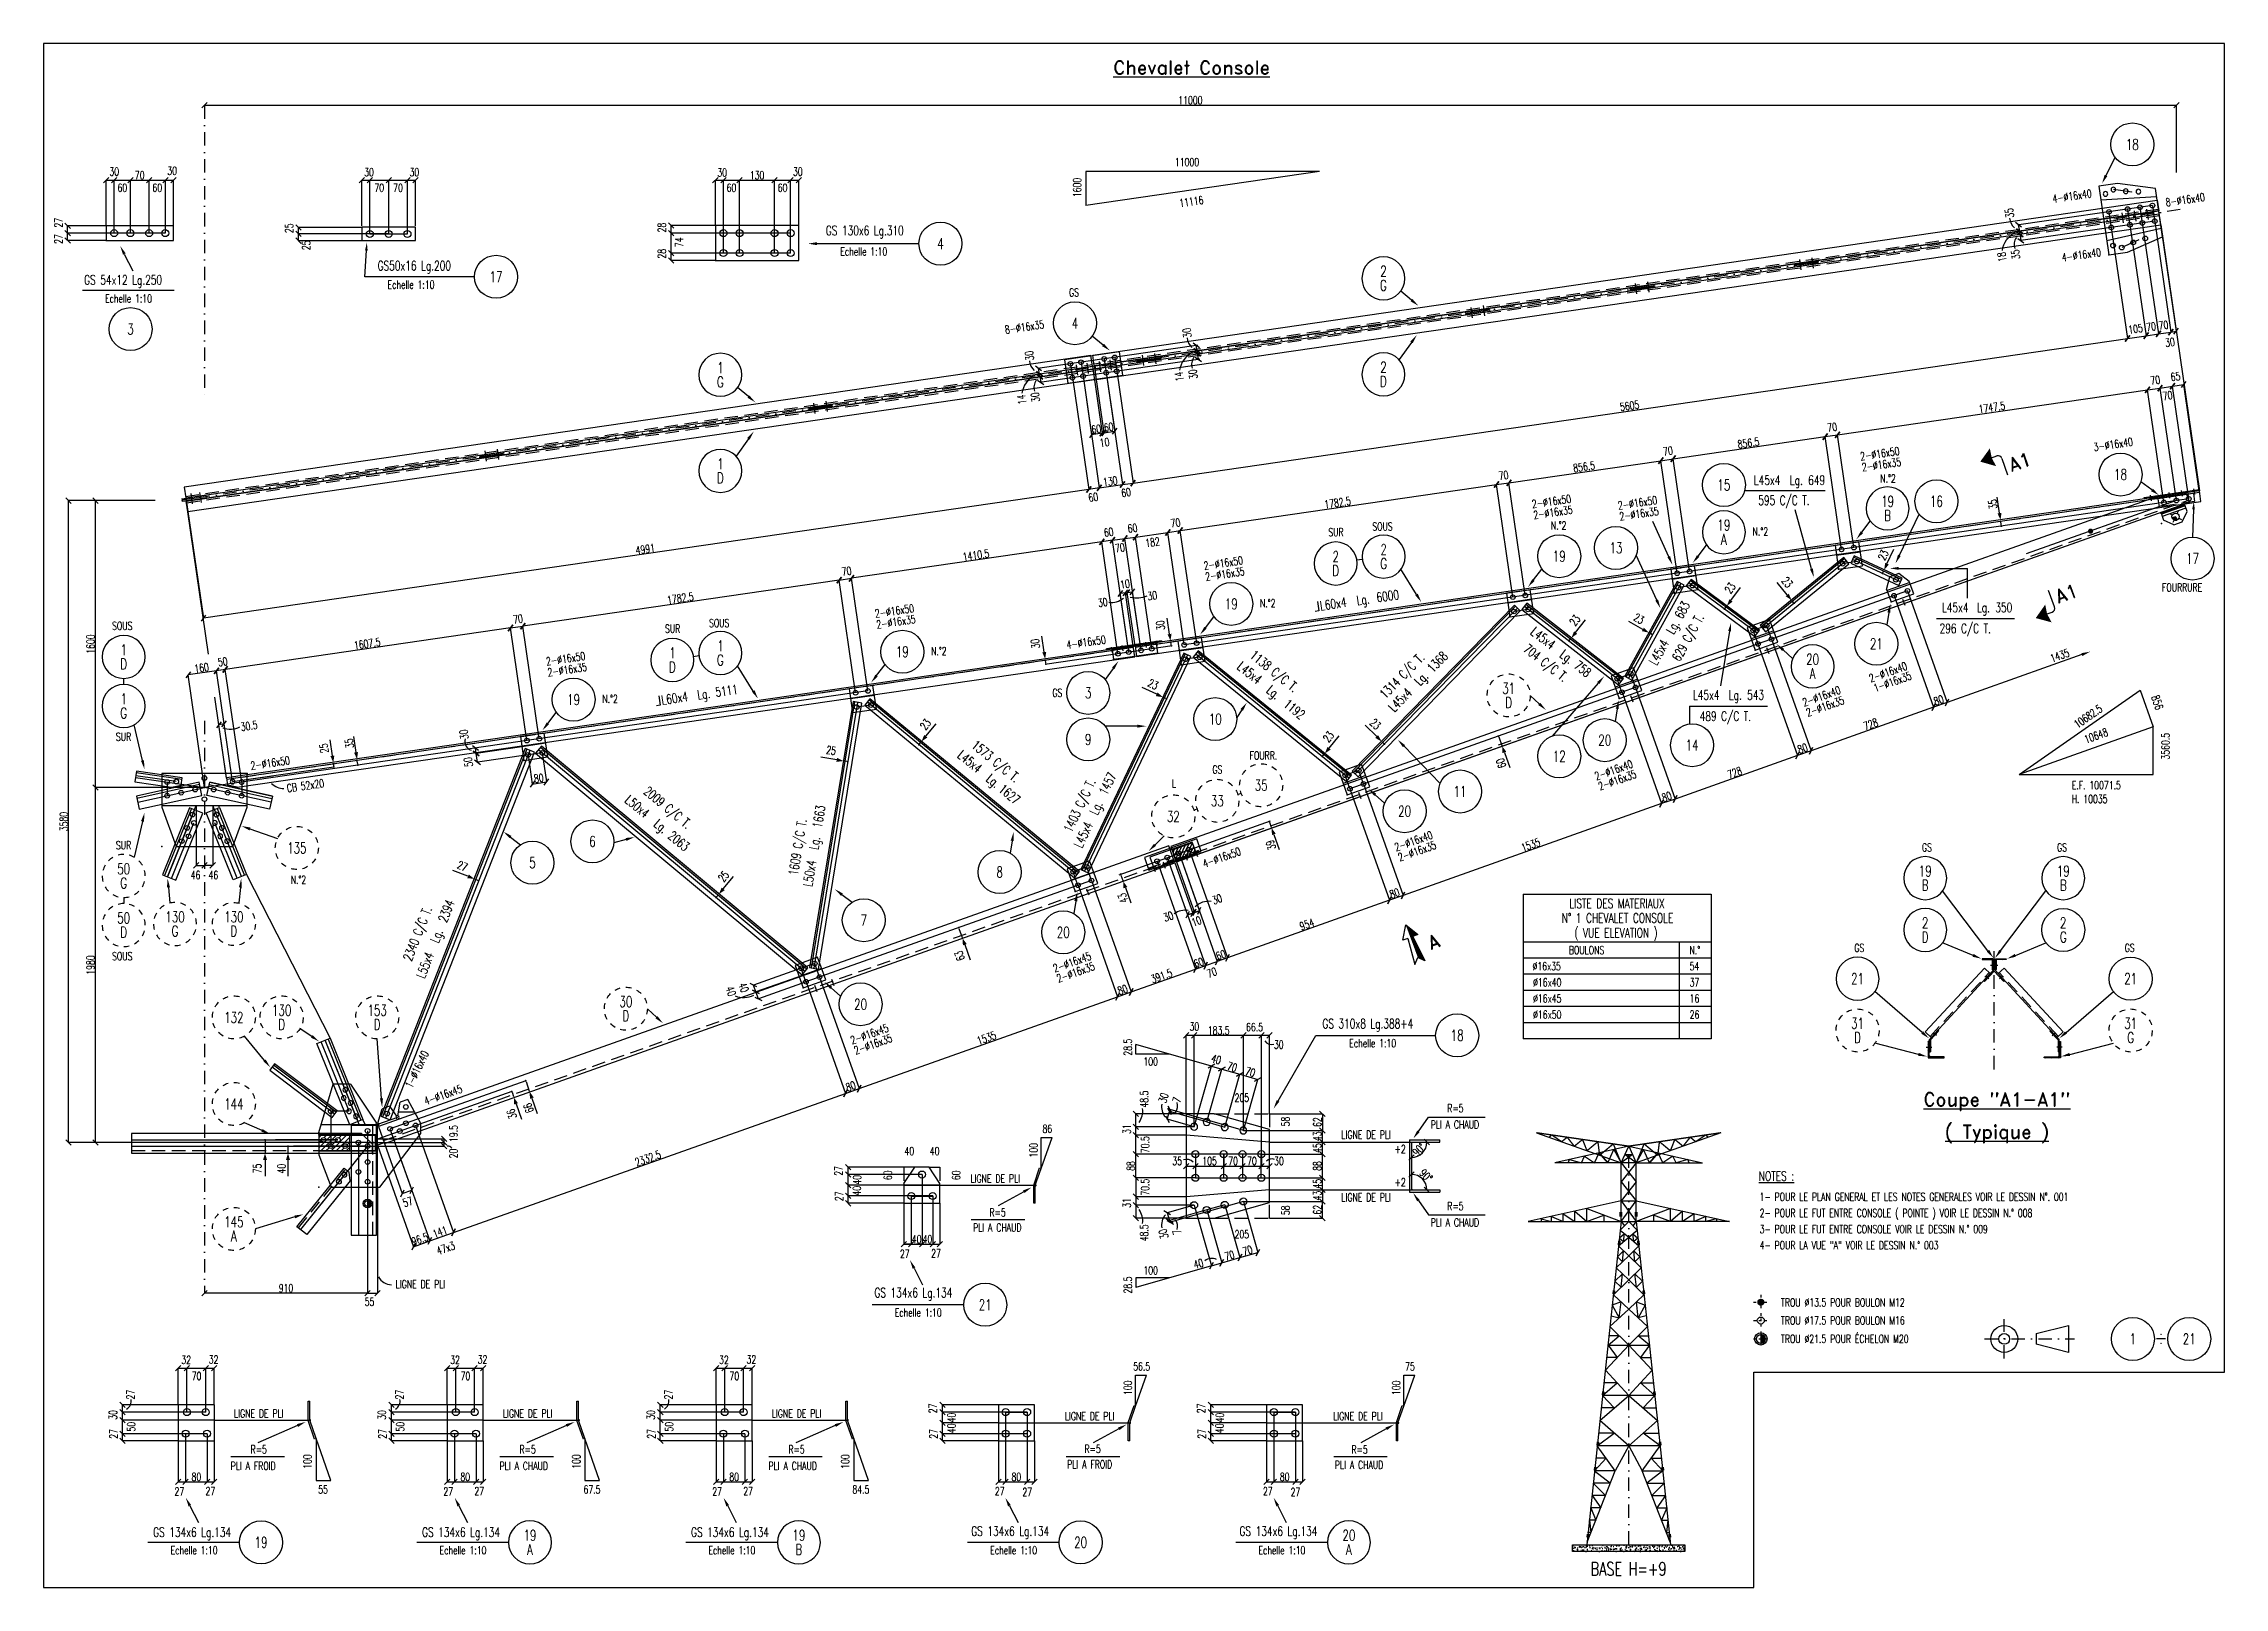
# Model space of a CAD drawing. Header units: feet. Extents: x 261 to 12426, y 75 to 8685.
import ezdxf
from ezdxf import colors
from ezdxf.entities.mleader import LeaderData, LeaderLine
from ezdxf.enums import TextEntityAlignment as Align
from ezdxf.math import Vec2, Vec3

# ---------------------------------------------------------------- set-up
doc = ezdxf.new("R2010")
doc.units = ezdxf.units.FT
doc.header["$LTSCALE"] = 150
doc.header["$MEASUREMENT"] = 0
doc.linetypes.add('DASHDOT', pattern=[1, 0.5, -0.25, 0, -0.25])
doc.linetypes.add('DASHED', pattern=[0.75, 0.5, -0.25])
doc.layers.get('0').update_dxf_attribs({"linetype": 'CONTINUOUS'})
for name, color, linetype in [('ASSI', 6, 'CONTINUOUS'), ('BOLLINI_1', 7, 'CONTINUOUS'), ('BOLLINI_5', 7, 'CONTINUOUS'), ('FORI', 2, 'CONTINUOUS'), ('LINEA-MEDIA', 7, 'CONTINUOUS'), ('LINEA_ANG', 2, 'CONTINUOUS'), ('LINEE_PIASTRA', 2, 'CONTINUOUS'), ('LINEE_PIASTRE', 2, 'CONTINUOUS'), ('LM', 7, 'CONTINUOUS'), ('LP', 1, 'CONTINUOUS'), ('LS', 7, 'CONTINUOUS'), ('LSP', 1, 'CONTINUOUS'), ('MZ', 6, 'DASHDOT'), ('NOTATION', 2, 'CONTINUOUS'), ('PIASTRE', 5, 'CONTINUOUS'), ('PIEGA', 4, 'CONTINUOUS'), ('PIEGA_F_34071_50', 2, 'CONTINUOUS'), ('QT_MAL', 7, 'CONTINUOUS'), ('QT_MPR', 7, 'CONTINUOUS'), ('SEZIONI', 7, 'CONTINUOUS'), ('SPESSA', 1, 'CONTINUOUS'), ('TESTI_A_P', 7, 'CONTINUOUS'), ('TRAT-Y', 7, 'DASHED')]:
    doc.layers.add(name, color=color, linetype=linetype)
doc.styles.add('PIEGATI', font='ROMANS8.shx', dxfattribs={"width": 0.7})
doc.styles.add('QUOTE', font='ROMANS8.SHX', dxfattribs={"width": 0.7})
doc.styles.add('RD', font='ROMAND8.SHX', dxfattribs={"width": 0.7})
doc.styles.add('RQL', font='ROMANS8.SHX', dxfattribs={"width": 0.7})
doc.styles.add('RS', font='ROMANS8.shx', dxfattribs={"width": 0.7})
doc.styles.get("Standard").update_dxf_attribs({"font": 'ROMANS8.SHX', "width": 0.7})
doc.dimstyles.new('FRECCE1', dxfattribs={"dimtxt": 45, "dimasz": 5, "dimexe": 0, "dimexo": 0, "dimgap": 1, "dimtad": 1, "dimzin": 0, "dimdsep": 46, "dimtxsty": 'RS', "dimblk1": 'QUOTP', "dimblk2": 'QUOTF', "dimsah": 1, "dimcen": 0, "dimclrd": 2, "dimclre": 2, "dimclrt": 7, "dimadec": 0, "dimazin": 0, "dimtfac": 1, "dimtix": 1, "dimtmove": 2, "dimatfit": 3, "dimldrblk": 'QUOTP', "dimfxl": 1, "dimtolj": 1, "dimtzin": 0, "dimarcsym": 0})
doc.dimstyles.new('TRATTO', dxfattribs={"dimscale": 0, "dimtxt": 45, "dimasz": 30, "dimexe": 0, "dimexo": 0.06, "dimgap": 5, "dimtad": 1, "dimzin": 0, "dimdsep": 46, "dimtxsty": 'RS', "dimblk1": 'OBLIQUE', "dimblk2": 'OBLIQUE', "dimsah": 1, "dimcen": 0.09, "dimclrd": 2, "dimclre": 2, "dimclrt": 7, "dimadec": 0, "dimazin": 0, "dimtfac": 1, "dimtix": 1, "dimtmove": 2, "dimatfit": 3, "dimfxl": 1, "dimtolj": 1, "dimtzin": 0, "dimarcsym": 0})
pattern_1 = [(225, (147758.279, 61387.91), (3.5355339, -3.5355339), [])]
pattern_2 = [(45, (-132493.114, -50975.381), (-3.5355339, 3.5355339), [])]

msp = doc.modelspace()

# ---------------------------------------------------------------- texts
at = {"layer": 'LINEA-MEDIA', "color": 3, "style": 'RD'}
msp.add_text('A', height=74.981, rotation=20.4399108, dxfattribs=at).set_placement((8026.968, 3641.614), align=Align.CENTER)
at = {"layer": 'LM', "style": 'RD', "width": 0.7}
for s, p in [('LISTE DES MATERIAUX', (9037.597, 3889.564)), ('N%%D 1 CHEVALET CONSOLE', (9040.533, 3808.563)), ('( VUE ELEVATION )', (9032.455, 3721.968))]:
    msp.add_text(s, height=52.49475, dxfattribs=at).set_placement(p, align=Align.MIDDLE)
at = {"layer": 'LM', "style": 'RS', "width": 0.7}
for s, p in [('2- POUR LE FUT ENTRE CONSOLE ( POINTE ) VOIR LE DESSIN N.° 008', (9833.355, 2140.53)), ('1- POUR LE PLAN GENERAL ET LES NOTES GENERALES VOIR LE DESSIN N%%D. 001', (9833.355, 2230.53)), ('3- POUR LE FUT ENTRE CONSOLE VOIR LE DESSIN N.° 009', (9833.355, 2050.53)), ('4- POUR LA VUE "A" VOIR LE DESSIN N.° 003', (9833.355, 1960.53))]:
    msp.add_text(s, height=45, dxfattribs=at).set_placement(p)
at = {"layer": 'LM', "linetype": 'ByBlock', "style": 'RS', "width": 0.7}
for s, p in [('TROU %%C13.5 POUR BOULON M12', (9952.709, 1641.502)), ('TROU %%C17.5 POUR BOULON M16', (9952.738, 1541.166)), ('TROU %%C21.5 POUR ÉCHELON M20', (9952.719, 1438.546))]:
    msp.add_text(s, height=45, dxfattribs=at).set_placement(p)
at = {"layer": 'LM', "char_height": 44.9937, "style": 'RD'}
for s, insert, attachment_point in [('BOULONS', (8769.65, 3629.384), 4), ('N.°', (9501.624, 3629.384), 6)]:
    msp.add_mtext(s, dxfattribs=dict(at, insert=insert, attachment_point=attachment_point))
at = {"layer": 'LS', "color": 3, "style": 'RD'}
for s, p in [('%%UChevalet Console', (6664.735, 8551.587, -2509.509)), ('%%UCoupe "A1-A1"', (11156.792, 2784.269, -2509.509)), ('%%U( Typique )', (11156.792, 2611.172, -2509.509))]:
    msp.add_text(s, height=75, dxfattribs=at).set_placement(p, align=Align.MIDDLE)
at = {"layer": 'LS', "color": 7, "style": 'RS', "width": 0.7}
for s, height, p in [('11000', 45, (6571.683, 8001.985)), ('Echelle 1:10', 45, (4705.178, 7503.027)), ('Echelle 1:10', 45, (2179.209, 7318.233)), ('Echelle 1:10', 45, (603.521, 7240.902)), ('N.°2', 45, (10506.195, 6236.801)), ('N.°2', 45, (8669.096, 5975.068)), ('N.°2', 45, (9794.333, 5940.851)), ('N.°2', 45, (7046.239, 5541.128)), ('N.°2', 45, (5211.573, 5274.268)), ('N.°2', 45, (3377.559, 5007.502)), ('E.F. 10071.5', 45, (11574.203, 4526.386)), ('H. 10035', 45, (11574.203, 4449.556)), ('N.°2', 45, (1639.253, 3999.259)), ('∅16x35', 44.9937, (8566.495, 3516.87)), ('∅16x40', 44.9937, (8569.653, 3426.925)), ('∅16x45', 44.9937, (8569.653, 3336.925)), ('∅16x50', 44.9937, (8569.653, 3246.925)), ('Echelle 1:10', 45, (7543.916, 3087.492)), ('100', 45, (6395.921, 2985.441)), ('PLI A CHAUD', 45, (7998.504, 2633.529)), ('R=5', 45, (8091.093, 2724.71)), ('LIGNE DE PLI ', 45, (7500.001, 2577.42)), ('+2', 45, (7797.274, 2497.38)), ('LIGNE DE PLI ', 45, (5431.313, 2332.613)), ('+2', 45, (7797.274, 2312.142)), ('LIGNE DE PLI ', 45, (7500.001, 2227.823)), ('R=5', 45, (8091.093, 2178.884)), ('PLI A CHAUD', 45, (7998.504, 2087.702)), ('100', 45, (6395.921, 1820.083)), ('LIGNE DE PLI ', 45, (2224.798, 1743.522)), ('Echelle 1:10', 45, (5008.633, 1585.168)), ('LIGNE DE PLI ', 45, (1322.874, 1022.41)), ('LIGNE DE PLI ', 45, (2822.874, 1022.41)), ('LIGNE DE PLI ', 45, (4322.874, 1022.41)), ('LIGNE DE PLI ', 45, (5957.833, 1007.41)), ('LIGNE DE PLI ', 45, (7454.34, 1007.41)), ('R=5', 45, (1415.621, 822.266)), ('R=5', 45, (2915.621, 822.266)), ('R=5', 45, (4415.621, 822.266)), ('PLI A FROID', 45, (1304.484, 729.732)), ('PLI A CHAUD', 45, (2804.484, 729.732)), ('PLI A CHAUD', 45, (4304.484, 729.732)), ('Echelle 1:10', 45, (969.196, 259.699)), ('Echelle 1:10', 45, (2469.196, 259.699)), ('Echelle 1:10', 45, (3969.196, 259.699)), ('Echelle 1:10', 45, (5540.935, 259.699)), ('Echelle 1:10', 45, (7037.442, 259.699))]:
    msp.add_text(s, height=height, dxfattribs=at).set_placement(p)
for s, rotation, p in [('1600', 90, (6048.447, 7828.646)), ('11116', 8.2758928, (6599.6, 7772.129)), ('10682.5', 34.7560742, (11606.402, 4864.061)), ('856', 289.5351009, (12017.146, 5041.132)), ('10648', 19.5351009, (11653.874, 4781.231)), ('3560.5', 90, (12119.58, 4691.87)), ('28.5', 90, (6331.036, 3040.625)), ('28.5', 90, (6331.036, 1713.899))]:
    msp.add_text(s, height=45, rotation=rotation, dxfattribs=at).set_placement(p)
at = {"layer": 'LS', "color": 3, "style": 'RD'}
for rotation, p in [(19.1683239, (11283.981, 6353.228)), (19.9018778, (11544.175, 5619.89))]:
    msp.add_text('A1', height=75, rotation=rotation, dxfattribs=at).set_placement(p, align=Align.MIDDLE)
at = {"layer": 'LS', "style": 'RS', "width": 0.7}
msp.add_text('FOURRURE', height=45, dxfattribs=at).set_placement((12078.058, 5629.73))
at = {"layer": 'LS', "color": 7, "style": 'RS', "width": 0.7}
for s, p in [('54', (9496.907, 3516.913)), ('37', (9496.907, 3426.925)), ('26', (9496.907, 3246.925)), ('16', (9496.907, 3336.925))]:
    msp.add_text(s, height=44.9937, dxfattribs=at).set_placement(p, align=Align.RIGHT)
at = {"layer": 'LS', "color": 2, "style": 'RS', "width": 0.7}
for s, p in [('205', (6944.949, 2806.262)), ('40', (5090.176, 2508.139)), ('40', (5231.176, 2508.139)), ('205', (6944.949, 2044.262))]:
    msp.add_text(s, height=45, dxfattribs=at).set_placement(p, align=Align.MIDDLE)
for s, p in [('58', (7188.699, 2672.762)), ('60', (4970.176, 2373.139)), ('60', (5351.176, 2373.139)), ('58', (7188.699, 2177.762))]:
    msp.add_text(s, height=45, rotation=90, dxfattribs=at).set_placement(p, align=Align.MIDDLE)
at = {"layer": 'LS', "color": 7, "style": 'RS', "width": 0.7}
for s, p in [('86', (5859.838, 2632.741)), ('56.5', (6386.358, 1307.539)), ('75', (7882.865, 1307.539)), ('55', (1819.706, 621.056)), ('67.5', (3319.706, 621.056)), ('84.5', (4819.706, 621.056))]:
    msp.add_text(s, height=45, dxfattribs=at).set_placement(p, align=Align.MIDDLE)
for p in [(5782.831, 2513.189), (6309.351, 1187.986), (7805.858, 1187.986), (1732.367, 776.379), (3232.367, 776.379), (4732.367, 776.379)]:
    msp.add_text('100', height=45, rotation=90, dxfattribs=at).set_placement(p, align=Align.MIDDLE)
at = {"layer": 'LS', "color": 3, "insert": (9102.32, 178.195), "char_height": 75, "attachment_point": 5, "style": 'RD'}
msp.add_mtext('BASE H=+9', dxfattribs=at)
msp.add_mtext('BASE H=+9', dxfattribs=at)
at = {"layer": 'NOTATION', "color": 7, "style": 'RS', "width": 0.7}
msp.add_text('%%uNOTES :', height=52.5, dxfattribs=at).set_placement((9828.739, 2342.881))
at = {"layer": 'QT_MPR', "color": 7, "style": 'RS', "width": 0.7}
for s, p in [('SUR', (7427.366, 5937.624)), ('SOUS', (7673.037, 5969.11)), ('SOUS', (3972.872, 5430.904)), ('SOUS', (642.716, 5415.35)), ('SUR', (3727.201, 5399.418)), ('SUR', (664.201, 4796.704)), ('SUR', (664.201, 4191.569)), ('SOUS', (642.716, 3572.923))]:
    msp.add_text(s, height=45, dxfattribs=at).set_placement(p)
at = {"layer": 'QT_MPR', "color": 7, "insert": (11507.268, 5272.112), "char_height": 45, "attachment_point": 5, "rotation": 19.5351009, "style": 'RS'}
msp.add_mtext('\\A1;1435', dxfattribs=at)
at = {"layer": 'TESTI_A_P', "style": 'RS', "width": 0.7}
for s, p in [('GS', (5981.338, 7274.804)), ('GS', (5888.354, 5041.538)), ('GS', (6780.628, 4613.498)), ('FOURR.', (6988.411, 4692.225)), ('L', (6554.763, 4535.345)), ('GS', (10738.902, 4179.327)), ('GS', (11492.626, 4179.327)), ('GS', (10361.582, 3618.767)), ('GS', (11869.947, 3618.767))]:
    msp.add_text(s, height=45, dxfattribs=at).set_placement(p)

# ---------------------------------------------------------------- blocks, each defined once
blk = doc.blocks.new('xxx')
blk.add_circle((0, 0), 8)
at = {"color": 3, "style": 'RQL', "width": 0.7}
blk.add_attdef('POS', text='', height=4, dxfattribs=at).set_placement((0, 0), align=Align.MIDDLE)
at = {"style": 'RQL', "width": 0.7, "flags": 1}
for tag, p in [('TIPO', (-0.39, -8.66)), ('POS1', (-0.39, -5.42))]:
    blk.add_attdef(tag, p, '', height=2, dxfattribs=at)
blk = doc.blocks.new('12')
at = {"color": 0}
for p, q in [((-1, 0.06), (-0.06, 1)), ((-1, 0.01), (-0.01, 1)), ((-1, -0.03), (0.03, 1)), ((-1, -0.07), (0.07, 1)), ((0.09, -1), (-1, 0.09)), ((0.05, -1), (-1, 0.05)), ((0, -1), (-1, 0)), ((-0.99, 0.16), (-0.16, 0.99)), ((-0.99, 0.11), (-0.11, 0.99)), ((-0.99, -0.11), (0.11, 0.99)), ((-0.99, -0.15), (0.15, 0.99)), ((0.17, -0.99), (-0.99, 0.17)), ((0.13, -0.99), (-0.99, 0.13)), ((-0.98, 0.22), (-0.22, 0.98)), ((-0.98, -0.19), (0.19, 0.98)), ((0.21, -0.98), (-0.98, 0.21)), ((-0.97, -0.23), (0.23, 0.97)), ((0.24, -0.97), (-0.97, 0.24)), ((-0.96, 0.28), (-0.28, 0.96)), ((-0.96, -0.27), (0.27, 0.96)), ((0.28, -0.96), (-0.96, 0.28)), ((-0.95, -0.3), (0.3, 0.95)), ((0.31, -0.95), (-0.95, 0.31)), ((-0.94, 0.34), (-0.34, 0.94)), ((-0.94, -0.33), (0.33, 0.94)), ((0.35, -0.94), (-0.94, 0.35)), ((-0.93, -0.37), (0.37, 0.93)), ((0.38, -0.93), (-0.93, 0.38)), ((-0.92, -0.4), (0.4, 0.92)), ((-0.91, 0.42), (-0.42, 0.91)), ((0.41, -0.91), (-0.91, 0.41)), ((-0.9, -0.43), (0.43, 0.9)), ((0.44, -0.9), (-0.9, 0.44)), ((-0.89, -0.46), (0.46, 0.89)), ((0.47, -0.88), (-0.88, 0.47)), ((-0.87, -0.49), (0.49, 0.87)), ((0.5, -0.87), (-0.87, 0.5)), ((-0.86, 0.52), (-0.52, 0.86)), ((-0.86, -0.52), (0.52, 0.86)), ((0.53, -0.85), (-0.85, 0.53)), ((-0.84, -0.54), (0.54, 0.84)), ((0.55, -0.83), (-0.83, 0.55)), ((-0.82, -0.57), (0.57, 0.82)), ((0.58, -0.81), (-0.81, 0.58)), ((-0.8, -0.6), (0.6, 0.8)), ((0.61, -0.79), (-0.79, 0.61)), ((-0.78, -0.62), (0.62, 0.78)), ((0.63, -0.78), (-0.78, 0.63)), ((-0.76, -0.65), (0.65, 0.76)), ((0.66, -0.75), (-0.75, 0.66)), ((-0.74, -0.67), (0.67, 0.74)), ((0.68, -0.73), (-0.73, 0.68)), ((-0.72, -0.69), (0.69, 0.72)), ((0.7, -0.71), (-0.71, 0.7)), ((-0.7, -0.72), (0.72, 0.7)), ((0.73, -0.69), (-0.69, 0.73)), ((0.75, -0.67), (-0.67, 0.75)), ((-0.67, -0.74), (0.74, 0.67)), ((-0.65, -0.76), (0.76, 0.65)), ((0.77, -0.64), (-0.64, 0.77)), ((-0.63, -0.78), (0.78, 0.63)), ((0.79, -0.62), (-0.62, 0.79)), ((-0.6, -0.8), (0.8, 0.6)), ((0.81, -0.59), (-0.59, 0.81)), ((-0.57, -0.82), (0.82, 0.57)), ((0.83, -0.56), (-0.56, 0.83)), ((-0.55, -0.84), (0.84, 0.55)), ((0.84, -0.54), (-0.54, 0.84)), ((-0.52, -0.85), (0.85, 0.52)), ((0.86, -0.51), (-0.51, 0.86)), ((-0.49, -0.87), (0.87, 0.49)), ((0.88, -0.48), (-0.48, 0.88)), ((-0.46, -0.89), (0.89, 0.46)), ((0.89, -0.45), (-0.45, 0.89)), ((-0.43, -0.9), (0.9, 0.43)), ((0.91, -0.42), (-0.42, 0.91)), ((-0.4, -0.92), (0.92, 0.4)), ((0.92, -0.39), (-0.39, 0.92)), ((-0.37, -0.93), (0.93, 0.37)), ((0.93, -0.36), (-0.36, 0.93)), ((-0.34, -0.94), (0.94, 0.34)), ((0.95, -0.33), (-0.33, 0.95)), ((-0.3, -0.95), (0.95, 0.3)), ((0.96, -0.29), (-0.29, 0.96)), ((-0.27, -0.96), (0.96, 0.27)), ((0.97, -0.26), (-0.26, 0.97)), ((-0.23, -0.97), (0.97, 0.23)), ((0.98, -0.22), (-0.22, 0.98)), ((-0.2, -0.98), (0.98, 0.2)), ((0.98, -0.18), (-0.18, 0.98)), ((-0.16, -0.99), (0.99, 0.16)), ((0.99, -0.14), (-0.14, 0.99)), ((-0.12, -0.99), (0.99, 0.12)), ((0.99, -0.1), (-0.1, 0.99)), ((-0.08, -1), (1, 0.08)), ((1, -0.06), (-0.06, 1)), ((-0.04, -1), (1, 0.04)), ((1, -0.02), (-0.02, 1)), ((1, 0.02), (0.02, 1)), ((1, 0.07), (0.07, 1)), ((0.99, 0.12), (0.12, 0.99)), ((0.98, 0.17), (0.17, 0.98)), ((0.97, 0.23), (0.23, 0.97)), ((0.96, 0.29), (0.29, 0.96)), ((0.93, 0.36), (0.36, 0.93)), ((0.9, 0.44), (0.44, 0.9)), ((0.84, 0.55), (0.55, 0.84)), ((-0.04, -1), (-1, -0.04)), ((-0.09, -1), (-1, -0.09)), ((-0.14, -0.99), (-0.99, -0.14)), ((-0.2, -0.98), (-0.98, -0.2)), ((-0.25, -0.97), (-0.97, -0.25)), ((-0.32, -0.95), (-0.95, -0.32)), ((-0.39, -0.92), (-0.92, -0.39)), ((-0.48, -0.88), (-0.88, -0.48)), ((-0.6, -0.8), (-0.8, -0.6)), ((0.01, -1), (1, -0.01)), ((0.05, -1), (1, -0.05)), ((0.1, -0.99), (0.99, -0.1)), ((0.15, -0.99), (0.99, -0.15)), ((0.21, -0.98), (0.98, -0.21)), ((0.27, -0.96), (0.96, -0.27)), ((0.33, -0.94), (0.94, -0.33)), ((0.41, -0.91), (0.91, -0.41)), ((0.5, -0.87), (0.87, -0.5)), ((0.66, -0.75), (0.75, -0.66))]:
    blk.add_line(p, q, dxfattribs=at)
blk.add_circle((0, 0), 1)
blk = doc.blocks.new('16')
blk.add_circle((0, 0), 1)
blk = doc.blocks.new('20')
at = {"color": 0}
for p, q in [((0, 0.98), (0.02, 1)), ((0, 0.94), (0.06, 1)), ((1, -0.01), (0, 0.99)), ((0, 0.89), (0.1, 0.99)), ((0, 0.85), (0.14, 0.99)), ((0, 0.8), (0.18, 0.98)), ((0, 0.76), (0.22, 0.98)), ((0, 0.71), (0.25, 0.97)), ((0, 0.67), (0.29, 0.96)), ((1, -0.05), (0, 0.95)), ((0, 0.62), (0.32, 0.95)), ((0, 0.58), (0.36, 0.93)), ((0, 0.53), (0.39, 0.92)), ((0, 0.49), (0.42, 0.91)), ((1, -0.09), (0, 0.9)), ((0, 0.44), (0.45, 0.89)), ((0, 0.4), (0.48, 0.88)), ((0.99, -0.13), (0, 0.86)), ((0, 0.35), (0.51, 0.86)), ((0, 0.31), (0.54, 0.84)), ((0, 0.26), (0.56, 0.83)), ((0.99, -0.17), (0, 0.81)), ((0, 0.22), (0.59, 0.81)), ((0, 0.17), (0.61, 0.79)), ((0.98, -0.21), (0, 0.77)), ((0, 0.13), (0.64, 0.77)), ((0, 0.08), (0.66, 0.75)), ((0, 0.04), (0.69, 0.73)), ((0.97, -0.25), (0, 0.72)), ((0, -0.01), (0.71, 0.7)), ((0.96, -0.28), (0, 0.68)), ((0, -0.05), (0.73, 0.68)), ((0, -0.1), (0.75, 0.66)), ((0.95, -0.32), (0, 0.63)), ((0, -0.14), (0.77, 0.63)), ((0, -0.19), (0.79, 0.61)), ((0.94, -0.35), (0, 0.59)), ((0, -0.23), (0.81, 0.58)), ((0, -0.28), (0.83, 0.56)), ((0.92, -0.38), (0, 0.54)), ((0, -0.32), (0.85, 0.53)), ((0.91, -0.41), (0, 0.5)), ((0, -0.36), (0.87, 0.5)), ((0, -0.41), (0.88, 0.47)), ((0.9, -0.44), (0, 0.45)), ((0, -0.45), (0.9, 0.44)), ((0.88, -0.47), (0, 0.41)), ((0, -0.5), (0.91, 0.41)), ((0, -0.54), (0.92, 0.38)), ((0.87, -0.5), (0, 0.36)), ((0, -0.59), (0.94, 0.35)), ((0.85, -0.53), (0, 0.32)), ((0, -0.63), (0.95, 0.31)), ((0, -0.68), (0.96, 0.28)), ((0.83, -0.56), (0, 0.27)), ((0, -0.72), (0.97, 0.25)), ((0.81, -0.58), (0, 0.23)), ((0, -0.77), (0.98, 0.21)), ((0.79, -0.61), (0, 0.18)), ((0, -0.81), (0.99, 0.17)), ((0.77, -0.63), (0, 0.14)), ((0, -0.86), (0.99, 0.13)), ((0.75, -0.66), (0, 0.09)), ((0, -0.9), (1, 0.09)), ((0.73, -0.68), (0, 0.05)), ((0, -0.95), (1, 0.05)), ((0.71, -0.7), (0, 0.01)), ((0, -0.99), (1, 0.01)), ((1, 0.04), (0.04, 1)), ((1, 0.09), (0.09, 1)), ((0.99, 0.14), (0.14, 0.99)), ((0.98, 0.19), (0.19, 0.98)), ((0.97, 0.25), (0.25, 0.97)), ((0.95, 0.31), (0.31, 0.95)), ((0.92, 0.38), (0.38, 0.92)), ((0.88, 0.47), (0.47, 0.88)), ((0.81, 0.59), (0.59, 0.81)), ((0.69, -0.73), (0, -0.04)), ((0.66, -0.75), (0, -0.08)), ((0.64, -0.77), (0, -0.13)), ((0.61, -0.79), (0, -0.17)), ((0.59, -0.81), (0, -0.22)), ((0.56, -0.83), (0, -0.26)), ((0.54, -0.84), (0, -0.31)), ((0.51, -0.86), (0, -0.35)), ((0.48, -0.88), (0, -0.4)), ((0.45, -0.89), (0, -0.44)), ((0.42, -0.91), (0, -0.49)), ((0.39, -0.92), (0, -0.53)), ((0.36, -0.93), (0, -0.58)), ((0.32, -0.95), (0, -0.62)), ((0.29, -0.96), (0, -0.67)), ((0.25, -0.97), (0, -0.71)), ((0.22, -0.98), (0, -0.76)), ((0.18, -0.98), (0, -0.8)), ((0.14, -0.99), (0, -0.85)), ((0.1, -0.99), (0, -0.89)), ((0.04, -1), (1, -0.04)), ((0.09, -1), (1, -0.09)), ((0.14, -0.99), (0.99, -0.14)), ((0.19, -0.98), (0.98, -0.19)), ((0.25, -0.97), (0.97, -0.25)), ((0.31, -0.95), (0.95, -0.31)), ((0.38, -0.92), (0.92, -0.38)), ((0.47, -0.88), (0.88, -0.47)), ((0.59, -0.81), (0.81, -0.59))]:
    blk.add_line(p, q, dxfattribs=at)
blk.add_line((0, 1), (0, -1))
blk.add_circle((0, 0), 1)
blk = doc.blocks.new('MRKR_98')
blk.add_point((0, 0))
at = {"color": 7, "style": 'QUOTE', "width": 0.5, "flags": 1}
for tag, p in [('TI', (3.73, 6.83)), ('DI_S', (3.73, 6.42)), ('D_S', (3.73, 6.02)), ('AUX2', (3.71, 4.93)), ('NFORI', (3.72, 5.3)), ('AUX1', (3.73, 4.19)), ('E_S', (3.73, 5.68)), ('FAM', (3.73, 4.55)), ('COMMESSA', (3.73, 3.85)), ('MD', (3.73, 3.51)), ('MP', (3.73, 3.16)), ('LARGHEZZA', (3.73, 2.82)), ('SPESSORE', (3.73, 2.48)), ('NP', (3.73, 2.14)), ('SV', (3.73, 1.79)), ('PESO', (3.73, 1.45)), ('QUA', (3.73, 1.11)), ('LUN', (3.73, 0.76)), ('PROF', (3.73, 0.42)), ('POS', (3.73, 0.08))]:
    blk.add_attdef(tag, p, '', height=0.2, dxfattribs=at)
at = {"color": 7, "flags": 1}
for tag, p in [('LAV1', (5.26, 6.88)), ('LAV2', (5.26, 6.55)), ('LAV3', (5.26, 6.21)), ('LAV4', (5.26, 5.88)), ('LAV5', (5.26, 5.55)), ('LAV6', (5.26, 5.21)), ('LAV7', (5.26, 4.88)), ('LAV8', (5.26, 4.55)), ('LAV9', (5.26, 4.21)), ('LAV10', (5.26, 3.88))]:
    blk.add_attdef(tag, p, '', height=0.2, dxfattribs=at)
blk = doc.blocks.new('ASSE98')
blk.add_line((0, 0), (1, 0))
at = {"color": 7, "style": 'QUOTE', "width": 0.5, "flags": 1}
for tag, p in [('TI', (1.3831, 6.8273)), ('DI_S', (1.3831, 6.4218)), ('D_S', (1.3831, 6.0209)), ('E_S', (1.3831, 5.6806)), ('NFORI', (1.3645, 5.2979)), ('ALAR', (1.3635, 4.9325)), ('FAM', (1.3775, 4.5465)), ('ALA', (1.3831, 4.1926)), ('DISP2', (1.3831, 3.8497)), ('DISP1', (1.3831, 3.5069)), ('PINZAF', (1.3831, 3.164)), ('PINZAI', (1.3831, 2.8211)), ('TRP', (1.3831, 2.4783)), ('NP', (1.3831, 2.1354)), ('SV', (1.3831, 1.7926)), ('PESO', (1.3831, 1.4497)), ('QUA', (1.3831, 1.1069)), ('LUN', (1.3831, 0.764)), ('PROF', (1.3831, 0.4211)), ('POS', (1.3831, 0.0783))]:
    blk.add_attdef(tag, p, '', height=0.2, dxfattribs=at)
at = {"color": 7, "flags": 1}
for tag, p in [('LAV1', (3.0743, 6.8285)), ('LAV2', (3.0743, 6.4951)), ('LAV3', (3.0743, 6.1618)), ('LAV4', (3.0743, 5.8285)), ('LAV5', (3.0743, 5.4951)), ('LAV6', (3.0743, 5.1618)), ('LAV7', (3.0743, 4.8285)), ('LAV8', (3.0743, 4.4951)), ('LAV9', (3.0743, 4.1618)), ('LAV10', (3.0743, 3.8285))]:
    blk.add_attdef(tag, p, '', height=0.2, dxfattribs=at)
blk = doc.blocks.new('_OBLIQUE')
at = {"color": 0, "linetype": 'ByBlock'}
blk.add_line((-0.5, -0.5), (0.5, 0.5), dxfattribs=at)
blk = doc.blocks.new('*D19')
at = {"layer": 'LS', "color": 2, "lineweight": -2, "transparency": 16777216}
for p, q in [((1158, 8334), (1158, 8341)), ((1158, 8341), (12158, 8341)), ((12158, 7966), (12158, 8341))]:
    blk.add_line(p, q, dxfattribs=at)
at = {"layer": 'LS', "color": 2, "lineweight": -2, "transparency": 16777216, "xscale": 30, "yscale": 30, "zscale": 30, "rotation": 180}
blk.add_blockref('_OBLIQUE', (1158, 8341), dxfattribs=at)
at = {"layer": 'LS', "color": 2, "lineweight": -2, "transparency": 16777216, "xscale": 30, "yscale": 30, "zscale": 30}
blk.add_blockref('_OBLIQUE', (12158, 8341), dxfattribs=at)
at = {"layer": 'LS', "color": 7, "transparency": 16777216, "insert": (6658, 8369), "char_height": 45, "attachment_point": 5, "style": 'RS'}
blk.add_mtext('\\A1;11000', dxfattribs=at)
blk = doc.blocks.new('*D20')
at = {"layer": 'LS', "color": 2, "lineweight": -2, "transparency": 16777216}
for p, q in [((883, 6136), (550, 6136)), ((550, 4536), (550, 6136)), ((1158, 4536), (550, 4536))]:
    blk.add_line(p, q, dxfattribs=at)
at = {"layer": 'LS', "color": 2, "lineweight": -2, "transparency": 16777216, "xscale": 30, "yscale": 30, "zscale": 30}
for p, rotation in [((550, 6136), 90), ((550, 4536), 270)]:
    blk.add_blockref('_OBLIQUE', p, dxfattribs=dict(at, rotation=rotation))
at = {"layer": 'LS', "color": 7, "transparency": 16777216, "insert": (523, 5336), "char_height": 45, "attachment_point": 5, "rotation": 90, "style": 'RS'}
blk.add_mtext('\\A1;1600', dxfattribs=at)
blk = doc.blocks.new('*D21')
at = {"layer": 'LS', "color": 2, "lineweight": -2, "transparency": 16777216}
for p, q in [((1158, 4536), (550, 4536)), ((550, 2556), (550, 4536)), ((2068, 2556), (550, 2556))]:
    blk.add_line(p, q, dxfattribs=at)
at = {"layer": 'LS', "color": 2, "lineweight": -2, "transparency": 16777216, "xscale": 30, "yscale": 30, "zscale": 30}
for p, rotation in [((550, 4536), 90), ((550, 2556), 270)]:
    blk.add_blockref('_OBLIQUE', p, dxfattribs=dict(at, rotation=rotation))
at = {"layer": 'LS', "color": 7, "transparency": 16777216, "insert": (523, 3546), "char_height": 45, "attachment_point": 5, "rotation": 90, "style": 'RS'}
blk.add_mtext('\\A1;1980', dxfattribs=at)
blk = doc.blocks.new('*D22')
at = {"layer": 'LS', "color": 2, "lineweight": -2, "transparency": 16777216}
for p, q in [((2068, 2440), (2068, 1716)), ((1158, 1717), (1158, 1716)), ((2068, 1716), (1158, 1716))]:
    blk.add_line(p, q, dxfattribs=at)
at = {"layer": 'LS', "color": 2, "lineweight": -2, "transparency": 16777216, "xscale": 30, "yscale": 30, "zscale": 30, "rotation": 180}
blk.add_blockref('_OBLIQUE', (1158, 1716), dxfattribs=at)
at = {"layer": 'LS', "color": 2, "lineweight": -2, "transparency": 16777216, "xscale": 30, "yscale": 30, "zscale": 30}
blk.add_blockref('_OBLIQUE', (2068, 1716), dxfattribs=at)
at = {"layer": 'LS', "color": 7, "transparency": 16777216, "insert": (1613, 1744), "char_height": 45, "attachment_point": 5, "style": 'RS'}
blk.add_mtext('\\A1;910', dxfattribs=at)
blk = doc.blocks.new('*D23')
at = {"layer": 'LS', "color": 2, "lineweight": -2, "transparency": 16777216}
for p, q in [((550, 6136), (400, 6136)), ((400, 2556), (400, 6136)), ((2068, 2556), (400, 2556))]:
    blk.add_line(p, q, dxfattribs=at)
at = {"layer": 'LS', "color": 2, "lineweight": -2, "transparency": 16777216, "xscale": 30, "yscale": 30, "zscale": 30}
for p, rotation in [((400, 6136), 90), ((400, 2556), 270)]:
    blk.add_blockref('_OBLIQUE', p, dxfattribs=dict(at, rotation=rotation))
at = {"layer": 'LS', "color": 7, "transparency": 16777216, "insert": (373, 4346), "char_height": 45, "attachment_point": 5, "rotation": 90, "style": 'RS'}
blk.add_mtext('\\A1;3580', dxfattribs=at)
blk = doc.blocks.new('*D24')
at = {"layer": 'LS', "color": 2, "lineweight": -2, "transparency": 16777216}
for p, q in [((2123, 2307), (2123, 1716)), ((2068, 1717), (2068, 1716)), ((2068, 1716), (2123, 1716))]:
    blk.add_line(p, q, dxfattribs=at)
at = {"layer": 'LS', "color": 2, "lineweight": -2, "transparency": 16777216, "xscale": 30, "yscale": 30, "zscale": 30, "rotation": 180}
blk.add_blockref('_OBLIQUE', (2068, 1716), dxfattribs=at)
at = {"layer": 'LS', "color": 2, "lineweight": -2, "transparency": 16777216, "xscale": 30, "yscale": 30, "zscale": 30}
blk.add_blockref('_OBLIQUE', (2123, 1716), dxfattribs=at)
at = {"layer": 'LS', "color": 7, "transparency": 16777216, "insert": (2079, 1668), "char_height": 45, "attachment_point": 5, "style": 'RS'}
blk.add_mtext('\\A1;55', dxfattribs=at)
blk = doc.blocks.new('QUOTP')
at = {"layer": 'ASSI', "color": 2, "const_width": 1.07}
blk.add_lwpolyline([(-0.5, 0, 1), (0.5, 0, 1)], format="xyb", close=True, dxfattribs=at)
blk = doc.blocks.new('QUOTF')
at = {"layer": 'LS', "color": 2}
blk.add_line((7.5, 0), (25.5, 0), dxfattribs=at)
blk.add_solid([(7.5, 2.25), (0, 0), (7.5, -2.25)], dxfattribs=at)
blk = doc.blocks.new('*D25')
at = {"layer": 'QT_MAL', "color": 2, "lineweight": -2, "transparency": 16777216}
for p, q in [((2872, 2841), (2872, 2841)), ((2874, 2837), (2882, 2812))]:
    blk.add_line(p, q, dxfattribs=at)
at = {"layer": 'QT_MAL', "color": 2, "lineweight": -2, "transparency": 16777216, "xscale": 5, "yscale": 5, "zscale": 5}
for name, p, rotation in [('QUOTP', (2872, 2841), 109.5351008796119), ('QUOTF', (2884, 2807), 289.5351008796119)]:
    blk.add_blockref(name, p, dxfattribs=dict(at, rotation=rotation))
at = {"layer": 'QT_MAL', "color": 7, "transparency": 16777216, "insert": (2872, 2715), "char_height": 45, "attachment_point": 5, "rotation": 109.5351, "style": 'RS'}
blk.add_mtext('\\A1;36', dxfattribs=at)
blk = doc.blocks.new('*D26')
at = {"layer": 'QT_MAL', "color": 2, "lineweight": -2, "transparency": 16777216}
for p, q in [((2950, 2901), (2950, 2901)), ((2952, 2896), (2970, 2843))]:
    blk.add_line(p, q, dxfattribs=at)
at = {"layer": 'QT_MAL', "color": 2, "lineweight": -2, "transparency": 16777216, "xscale": 5, "yscale": 5, "zscale": 5}
for name, p, rotation in [('QUOTP', (2950, 2901), 109.5351008796119), ('QUOTF', (2972, 2839), 289.5351008796119)]:
    blk.add_blockref(name, p, dxfattribs=dict(at, rotation=rotation))
at = {"layer": 'QT_MAL', "color": 7, "transparency": 16777216, "insert": (2966, 2748), "char_height": 45, "attachment_point": 5, "rotation": 109.5351, "style": 'RS'}
blk.add_mtext('\\A1;66', dxfattribs=at)
blk = doc.blocks.new('*D27')
at = {"layer": 'QT_MAL', "color": 2, "lineweight": -2, "transparency": 16777216}
for p, q in [((1877, 4676), (1877, 4676)), ((1880, 4656), (1878, 4671)), ((1880, 4651), (1880, 4651))]:
    blk.add_line(p, q, dxfattribs=at)
at = {"layer": 'QT_MAL', "color": 2, "lineweight": -2, "transparency": 16777216, "xscale": 5, "yscale": 5, "zscale": 5}
for name, p, rotation in [('QUOTF', (1877, 4676), 98.27589282707515), ('QUOTP', (1880, 4651), 278.2758928270751)]:
    blk.add_blockref(name, p, dxfattribs=dict(at, rotation=rotation))
at = {"layer": 'QT_MAL', "color": 7, "transparency": 16777216, "insert": (1825, 4755), "char_height": 45, "attachment_point": 5, "rotation": 98.2759, "style": 'RS'}
blk.add_mtext('\\A1;25', dxfattribs=at)
blk = doc.blocks.new('*D28')
at = {"layer": 'QT_MAL', "color": 2, "lineweight": -2, "transparency": 16777216}
blk.add_line((2013, 4666), (2009, 4690), dxfattribs=at)
at = {"layer": 'QT_MAL', "color": 2, "lineweight": -2, "transparency": 16777216, "xscale": 5, "yscale": 5, "zscale": 5}
for name, p, rotation in [('QUOTF', (2009, 4695), 98.27589282707515), ('QUOTP', (2014, 4661), 278.2758928270751)]:
    blk.add_blockref(name, p, dxfattribs=dict(at, rotation=rotation))
at = {"layer": 'QT_MAL', "color": 7, "transparency": 16777216, "insert": (1966, 4782), "char_height": 45, "attachment_point": 5, "rotation": 98.2759, "style": 'RS'}
blk.add_mtext('\\A1;35', dxfattribs=at)
blk = doc.blocks.new('*D29')
at = {"layer": 'QT_MAL', "color": 2, "lineweight": -2, "transparency": 16777216}
blk.add_line((5367, 3750), (5385, 3700), dxfattribs=at)
at = {"layer": 'QT_MAL', "color": 2, "lineweight": -2, "transparency": 16777216, "xscale": 5, "yscale": 5, "zscale": 5}
for name, p, rotation in [('QUOTP', (5366, 3755), 109.5351008792326), ('QUOTF', (5387, 3695), 289.5351008792326)]:
    blk.add_blockref(name, p, dxfattribs=dict(at, rotation=rotation))
at = {"layer": 'QT_MAL', "color": 7, "transparency": 16777216, "insert": (5371, 3597), "char_height": 45, "attachment_point": 5, "rotation": 109.5351, "style": 'RS'}
blk.add_mtext('\\A1;63', dxfattribs=at)
blk = doc.blocks.new('*D30')
at = {"layer": 'LS', "color": 2, "lineweight": -2, "transparency": 16777216}
for p, q in [((2068, 2556), (2495, 2556)), ((2123, 2576), (2495, 2576)), ((2495, 2556), (2495, 2576))]:
    blk.add_line(p, q, dxfattribs=at)
at = {"layer": 'LS', "color": 2, "lineweight": -2, "transparency": 16777216, "xscale": 30, "yscale": 30, "zscale": 30}
for p, rotation in [((2495, 2576), 90), ((2495, 2556), 270)]:
    blk.add_blockref('_OBLIQUE', p, dxfattribs=dict(at, rotation=rotation))
at = {"layer": 'LS', "color": 7, "transparency": 16777216, "insert": (2548, 2606), "char_height": 45, "attachment_point": 5, "rotation": 90, "style": 'RS'}
blk.add_mtext('\\A1;19.5', dxfattribs=at)
blk = doc.blocks.new('*D31')
at = {"layer": 'LS', "color": 2, "lineweight": -2, "transparency": 16777216}
for p, q in [((2068, 2556), (2495, 2556)), ((2495, 2536), (2495, 2556)), ((2068, 2536), (2495, 2536))]:
    blk.add_line(p, q, dxfattribs=at)
at = {"layer": 'LS', "color": 2, "lineweight": -2, "transparency": 16777216, "xscale": 30, "yscale": 30, "zscale": 30}
for p, rotation in [((2495, 2556), 90), ((2495, 2536), 270)]:
    blk.add_blockref('_OBLIQUE', p, dxfattribs=dict(at, rotation=rotation))
at = {"layer": 'LS', "color": 7, "transparency": 16777216, "insert": (2547, 2495), "char_height": 45, "attachment_point": 5, "rotation": 90, "style": 'RS'}
blk.add_mtext('\\A1;20', dxfattribs=at)
blk = doc.blocks.new('*D32')
at = {"layer": 'QT_MAL', "color": 2, "lineweight": -2, "transparency": 16777216}
for p, q in [((6269, 4053), (6269, 4053)), ((6270, 4048), (6281, 4018))]:
    blk.add_line(p, q, dxfattribs=at)
at = {"layer": 'QT_MAL', "color": 2, "lineweight": -2, "transparency": 16777216, "xscale": 5, "yscale": 5, "zscale": 5}
for name, p, rotation in [('QUOTP', (6269, 4053), 109.5351008796119), ('QUOTF', (6283, 4013), 289.5351008796119)]:
    blk.add_blockref(name, p, dxfattribs=dict(at, rotation=rotation))
at = {"layer": 'QT_MAL', "color": 7, "transparency": 16777216, "insert": (6282, 3919), "char_height": 45, "attachment_point": 5, "rotation": 109.5351, "style": 'RS'}
blk.add_mtext('\\A1;43', dxfattribs=at)
blk = doc.blocks.new('*D33')
at = {"layer": 'QT_MAL', "color": 2, "lineweight": -2, "transparency": 16777216}
for p, q in [((7098, 4347), (7098, 4347)), ((7099, 4342), (7109, 4315)), ((7111, 4310), (7111, 4310))]:
    blk.add_line(p, q, dxfattribs=at)
at = {"layer": 'QT_MAL', "color": 2, "lineweight": -2, "transparency": 16777216, "xscale": 5, "yscale": 5, "zscale": 5}
for name, p, rotation in [('QUOTP', (7098, 4347), 109.5351008796119), ('QUOTF', (7111, 4310), 289.5351008796119)]:
    blk.add_blockref(name, p, dxfattribs=dict(at, rotation=rotation))
at = {"layer": 'QT_MAL', "color": 7, "transparency": 16777216, "insert": (7107, 4215), "char_height": 45, "attachment_point": 5, "rotation": 109.5351, "style": 'RS'}
blk.add_mtext('\\A1;39', dxfattribs=at)
blk = doc.blocks.new('*D34')
at = {"layer": 'LS', "color": 2, "lineweight": -2, "transparency": 16777216}
for p, q in [((11295, 7622), (11286, 7621)), ((11286, 7621), (11291, 7586)), ((11300, 7588), (11291, 7586))]:
    blk.add_line(p, q, dxfattribs=at)
at = {"layer": 'LS', "color": 2, "lineweight": -2, "transparency": 16777216, "xscale": 30, "yscale": 30, "zscale": 30}
for p, rotation in [((11286, 7621), 98.27589282710774), ((11291, 7586), 278.2758928271077)]:
    blk.add_blockref('_OBLIQUE', p, dxfattribs=dict(at, rotation=rotation))
at = {"layer": 'LS', "color": 7, "transparency": 16777216, "insert": (11261, 7509), "char_height": 45, "attachment_point": 5, "rotation": 98.2759, "style": 'RS'}
blk.add_mtext('\\A1;35', dxfattribs=at)
blk = doc.blocks.new('*D35')
at = {"layer": 'LS', "color": 2, "lineweight": -2, "transparency": 16777216}
for p, q in [((11287, 7675), (11278, 7674)), ((11284, 7639), (11278, 7674)), ((11293, 7640), (11284, 7639))]:
    blk.add_line(p, q, dxfattribs=at)
at = {"layer": 'LS', "color": 2, "lineweight": -2, "transparency": 16777216, "xscale": 30, "yscale": 30, "zscale": 30}
for p, rotation in [((11278, 7674), 98.27589282705722), ((11284, 7639), 278.2758928270572)]:
    blk.add_blockref('_OBLIQUE', p, dxfattribs=dict(at, rotation=rotation))
at = {"layer": 'LS', "color": 7, "transparency": 16777216, "insert": (11227, 7740), "char_height": 45, "attachment_point": 5, "rotation": 98.2759, "style": 'RS'}
blk.add_mtext('\\A1;35', dxfattribs=at)
blk = doc.blocks.new('*D36')
at = {"layer": 'LS', "color": 2, "lineweight": -2, "transparency": 16777216}
for p, q in [((11283, 7639), (11284, 7639)), ((11286, 7621), (11284, 7639)), ((11286, 7621), (11286, 7621))]:
    blk.add_line(p, q, dxfattribs=at)
at = {"layer": 'LS', "color": 2, "lineweight": -2, "transparency": 16777216, "xscale": 30, "yscale": 30, "zscale": 30}
for p, rotation in [((11284, 7639), 98.27589282704521), ((11286, 7621), 278.2758928270453)]:
    blk.add_blockref('_OBLIQUE', p, dxfattribs=dict(at, rotation=rotation))
at = {"layer": 'LS', "color": 7, "transparency": 16777216, "insert": (11185, 7495), "char_height": 45, "attachment_point": 5, "rotation": 98.2759, "style": 'RS'}
blk.add_mtext('\\A1;18', dxfattribs=at)
blk = doc.blocks.new('*D37')
at = {"layer": 'QT_MAL', "color": 2, "lineweight": -2, "transparency": 16777216}
blk.add_line((8379, 4819), (8396, 4771), dxfattribs=at)
at = {"layer": 'QT_MAL', "color": 2, "lineweight": -2, "transparency": 16777216, "xscale": 5, "yscale": 5, "zscale": 5}
for name, p, rotation in [('QUOTP', (8377, 4823), 109.5351008792317), ('QUOTF', (8397, 4767), 289.5351008792316)]:
    blk.add_blockref(name, p, dxfattribs=dict(at, rotation=rotation))
at = {"layer": 'QT_MAL', "color": 7, "transparency": 16777216, "insert": (8391, 4671), "char_height": 45, "attachment_point": 5, "rotation": 109.5351, "style": 'RS'}
blk.add_mtext('\\A1;60', dxfattribs=at)
blk = doc.blocks.new('P20')
at = {"color": 0}
for p, q in [((0, 0.98), (0.02, 1)), ((0, 0.94), (0.06, 1)), ((1, -0.01), (0, 0.99)), ((0, 0.89), (0.1, 0.99)), ((0, 0.85), (0.14, 0.99)), ((0, 0.8), (0.18, 0.98)), ((0, 0.76), (0.22, 0.98)), ((0, 0.71), (0.25, 0.97)), ((0, 0.67), (0.29, 0.96)), ((1, -0.05), (0, 0.95)), ((0, 0.62), (0.32, 0.95)), ((0, 0.58), (0.36, 0.93)), ((0, 0.53), (0.39, 0.92)), ((0, 0.49), (0.42, 0.91)), ((1, -0.09), (0, 0.9)), ((0, 0.44), (0.45, 0.89)), ((0, 0.4), (0.48, 0.88)), ((0.99, -0.13), (0, 0.86)), ((0, 0.35), (0.51, 0.86)), ((0, 0.31), (0.54, 0.84)), ((0, 0.26), (0.56, 0.83)), ((0.99, -0.17), (0, 0.81)), ((0, 0.22), (0.59, 0.81)), ((0, 0.17), (0.61, 0.79)), ((0.98, -0.21), (0, 0.77)), ((0, 0.13), (0.64, 0.77)), ((0, 0.08), (0.66, 0.75)), ((0, 0.04), (0.69, 0.73)), ((0.97, -0.25), (0, 0.72)), ((0, -0.01), (0.71, 0.7)), ((0.96, -0.28), (0, 0.68)), ((0, -0.05), (0.73, 0.68)), ((0, -0.1), (0.75, 0.66)), ((0.95, -0.32), (0, 0.63)), ((0, -0.14), (0.77, 0.63)), ((0, -0.19), (0.79, 0.61)), ((0.94, -0.35), (0, 0.59)), ((0, -0.23), (0.81, 0.58)), ((0, -0.28), (0.83, 0.56)), ((0.92, -0.38), (0, 0.54)), ((0, -0.32), (0.85, 0.53)), ((0.91, -0.41), (0, 0.5)), ((0, -0.36), (0.87, 0.5)), ((0, -0.41), (0.88, 0.47)), ((0.9, -0.44), (0, 0.45)), ((0, -0.45), (0.9, 0.44)), ((0.88, -0.47), (0, 0.41)), ((0, -0.5), (0.91, 0.41)), ((0, -0.54), (0.92, 0.38)), ((0.87, -0.5), (0, 0.36)), ((0, -0.59), (0.94, 0.35)), ((0.85, -0.53), (0, 0.32)), ((0, -0.63), (0.95, 0.31)), ((0, -0.68), (0.96, 0.28)), ((0.83, -0.56), (0, 0.27)), ((0, -0.72), (0.97, 0.25)), ((0.81, -0.58), (0, 0.23)), ((0, -0.77), (0.98, 0.21)), ((0.79, -0.61), (0, 0.18)), ((0, -0.81), (0.99, 0.17)), ((0.77, -0.63), (0, 0.14)), ((0, -0.86), (0.99, 0.13)), ((0.75, -0.66), (0, 0.09)), ((0, -0.9), (1, 0.09)), ((0.73, -0.68), (0, 0.05)), ((0, -0.95), (1, 0.05)), ((0.71, -0.7), (0, 0.01)), ((0, -0.99), (1, 0.01)), ((1, 0.04), (0.04, 1)), ((1, 0.09), (0.09, 1)), ((0.99, 0.14), (0.14, 0.99)), ((0.98, 0.19), (0.19, 0.98)), ((0.97, 0.25), (0.25, 0.97)), ((0.95, 0.31), (0.31, 0.95)), ((0.92, 0.38), (0.38, 0.92)), ((0.88, 0.47), (0.47, 0.88)), ((0.81, 0.59), (0.59, 0.81)), ((0.69, -0.73), (0, -0.04)), ((0.66, -0.75), (0, -0.08)), ((0.64, -0.77), (0, -0.13)), ((0.61, -0.79), (0, -0.17)), ((0.59, -0.81), (0, -0.22)), ((0.56, -0.83), (0, -0.26)), ((0.54, -0.84), (0, -0.31)), ((0.51, -0.86), (0, -0.35)), ((0.48, -0.88), (0, -0.4)), ((0.45, -0.89), (0, -0.44)), ((0.42, -0.91), (0, -0.49)), ((0.39, -0.92), (0, -0.53)), ((0.36, -0.93), (0, -0.58)), ((0.32, -0.95), (0, -0.62)), ((0.29, -0.96), (0, -0.67)), ((0.25, -0.97), (0, -0.71)), ((0.22, -0.98), (0, -0.76)), ((0.18, -0.98), (0, -0.8)), ((0.14, -0.99), (0, -0.85)), ((0.1, -0.99), (0, -0.89)), ((0.04, -1), (1, -0.04)), ((0.09, -1), (1, -0.09)), ((0.14, -0.99), (0.99, -0.14)), ((0.19, -0.98), (0.98, -0.19)), ((0.25, -0.97), (0.97, -0.25)), ((0.31, -0.95), (0.95, -0.31)), ((0.38, -0.92), (0.92, -0.38)), ((0.47, -0.88), (0.88, -0.47)), ((0.59, -0.81), (0.81, -0.59))]:
    blk.add_line(p, q, dxfattribs=at)
for radius in [1.5, 1]:
    blk.add_circle((0, 0), radius)
blk = doc.blocks.new('*D38')
at = {"layer": 'QT_MAL', "color": 2, "lineweight": -2, "transparency": 16777216}
blk.add_line((1624, 2531), (1624, 2501), dxfattribs=at)
at = {"layer": 'QT_MAL', "color": 2, "lineweight": -2, "transparency": 16777216, "xscale": 5, "yscale": 5, "zscale": 5}
for name, p, rotation in [('QUOTF', (1624, 2496), 270), ('QUOTP', (1624, 2536), 90)]:
    blk.add_blockref(name, p, dxfattribs=dict(at, rotation=rotation))
at = {"layer": 'QT_MAL', "color": 7, "transparency": 16777216, "insert": (1588, 2410), "char_height": 45, "attachment_point": 5, "rotation": 90, "style": 'RS'}
blk.add_mtext('\\A1;40', dxfattribs=at)
blk = doc.blocks.new('*D39')
at = {"layer": 'QT_MAL', "color": 2, "lineweight": -2, "transparency": 16777216}
blk.add_line((1496, 2566), (1496, 2501), dxfattribs=at)
at = {"layer": 'QT_MAL', "color": 2, "lineweight": -2, "transparency": 16777216, "xscale": 5, "yscale": 5, "zscale": 5}
for name, p, rotation in [('QUOTP', (1496, 2571), 90), ('QUOTF', (1496, 2496), 270)]:
    blk.add_blockref(name, p, dxfattribs=dict(at, rotation=rotation))
at = {"layer": 'QT_MAL', "color": 7, "transparency": 16777216, "insert": (1453, 2411), "char_height": 45, "attachment_point": 5, "rotation": 90, "style": 'RS'}
blk.add_mtext('\\A1;75', dxfattribs=at)
blk = doc.blocks.new('www')
at = {"linetype": 'Continuous'}
for start, end in [(180, 195), (150, 165), (120, 135), (90, 105), (60, 75), (30, 45), (0, 15), (210, 225), (240, 255), (270, 285), (300, 315), (330, 345)]:
    blk.add_arc((0, 0), 8, start, end, dxfattribs=at)
at = {"color": 3, "style": 'RQL', "width": 0.7}
for tag, p in [('POS3', (0, 0.65)), ('POS2', (0, -4.63))]:
    blk.add_attdef(tag, text='', height=4, dxfattribs=at).set_placement(p, align=Align.CENTER)
at = {"style": 'RQL', "width": 0.7, "flags": 1}
blk.add_attdef('TIPO', text='', height=3, dxfattribs=at).set_placement((0, 0), align=Align.MIDDLE_CENTER)
blk = doc.blocks.new('zzz')
at = {"linetype": 'Continuous'}
for start, end in [(180, 195), (150, 165), (120, 135), (90, 105), (60, 75), (30, 45), (0, 15), (210, 225), (240, 255), (270, 285), (300, 315), (330, 345)]:
    blk.add_arc((0, 0), 8, start, end, dxfattribs=at)
at = {"color": 3, "style": 'RQL', "width": 0.7}
blk.add_attdef('POS1', text='', height=4, dxfattribs=at).set_placement((0, 0), align=Align.MIDDLE)
at = {"style": 'RQL', "width": 0.7, "flags": 1}
blk.add_attdef('TIPO', (0, -8), '', height=3, dxfattribs=at)
blk = doc.blocks.new('*D40')
at = {"layer": 'LS', "color": 2, "lineweight": -2, "transparency": 16777216}
for p, q in [((1112, 4436), (1112, 4102)), ((1112, 4102), (1158, 4102)), ((1158, 4102), (1158, 4102))]:
    blk.add_line(p, q, dxfattribs=at)
at = {"layer": 'LS', "color": 2, "lineweight": -2, "transparency": 16777216, "xscale": 30, "yscale": 30, "zscale": 30, "rotation": 180}
blk.add_blockref('_OBLIQUE', (1112, 4102), dxfattribs=at)
at = {"layer": 'LS', "color": 2, "lineweight": -2, "transparency": 16777216, "xscale": 30, "yscale": 30, "zscale": 30}
blk.add_blockref('_OBLIQUE', (1158, 4102), dxfattribs=at)
at = {"layer": 'LS', "color": 7, "transparency": 16777216, "insert": (1108, 4048), "char_height": 45, "attachment_point": 5, "style": 'RS'}
blk.add_mtext('\\A1;46', dxfattribs=at)
blk = doc.blocks.new('*D41')
at = {"layer": 'LS', "color": 2, "lineweight": -2, "transparency": 16777216}
for p, q in [((1204, 4436), (1204, 4102)), ((1158, 4102), (1158, 4102)), ((1204, 4102), (1158, 4102))]:
    blk.add_line(p, q, dxfattribs=at)
at = {"layer": 'LS', "color": 2, "lineweight": -2, "transparency": 16777216, "xscale": 30, "yscale": 30, "zscale": 30, "rotation": 180}
blk.add_blockref('_OBLIQUE', (1158, 4102), dxfattribs=at)
at = {"layer": 'LS', "color": 2, "lineweight": -2, "transparency": 16777216, "xscale": 30, "yscale": 30, "zscale": 30}
blk.add_blockref('_OBLIQUE', (1204, 4102), dxfattribs=at)
at = {"layer": 'LS', "color": 7, "transparency": 16777216, "insert": (1208, 4048), "char_height": 45, "attachment_point": 5, "style": 'RS'}
blk.add_mtext('\\A1;46', dxfattribs=at)
blk = doc.blocks.new('YYY')
blk.add_circle((0, 0), 8)
at = {"color": 3, "style": 'RQL', "width": 0.7}
for tag, p in [('POS3', (0, 0.65)), ('POS2', (0, -4.63))]:
    blk.add_attdef(tag, text='', height=4, dxfattribs=at).set_placement(p, align=Align.CENTER)
at = {"style": 'RQL', "width": 0.7, "flags": 1}
blk.add_attdef('TIPO', text='', height=3, dxfattribs=at).set_placement((0, 0), align=Align.MIDDLE_CENTER)
blk = doc.blocks.new('*D42')
at = {"layer": 'QT_MPR', "color": 2, "lineweight": -2, "transparency": 16777216}
for p, q in [((6292, 5925), (6352, 5933)), ((6383, 5301), (6292, 5925)), ((6442, 5310), (6352, 5933))]:
    blk.add_line(p, q, dxfattribs=at)
at = {"layer": 'QT_MPR', "color": 2, "lineweight": -2, "transparency": 16777216, "xscale": 30, "yscale": 30, "zscale": 30}
for p, rotation in [((6292, 5925), 188.2758928270752), ((6352, 5933), 8.275892827075241)]:
    blk.add_blockref('_OBLIQUE', p, dxfattribs=dict(at, rotation=rotation))
at = {"layer": 'QT_MPR', "color": 7, "transparency": 16777216, "insert": (6335, 5983), "char_height": 45, "attachment_point": 5, "rotation": 8.2759, "style": 'RS'}
blk.add_mtext('\\A1;60', dxfattribs=at)
blk = doc.blocks.new('*D43')
at = {"layer": 'QT_MPR', "color": 2, "lineweight": -2, "transparency": 16777216}
for p, q in [((6352, 5933), (6532, 5959)), ((6442, 5310), (6352, 5933)), ((6623, 5331), (6532, 5959))]:
    blk.add_line(p, q, dxfattribs=at)
at = {"layer": 'QT_MPR', "color": 2, "lineweight": -2, "transparency": 16777216, "xscale": 30, "yscale": 30, "zscale": 30}
for p, rotation in [((6532, 5959), 8.275892827075241), ((6352, 5933), 188.2758928270752)]:
    blk.add_blockref('_OBLIQUE', p, dxfattribs=dict(at, rotation=rotation))
at = {"layer": 'QT_MPR', "color": 7, "transparency": 16777216, "insert": (6447, 5904), "char_height": 45, "attachment_point": 5, "rotation": 8.2759, "style": 'RS'}
blk.add_mtext('\\A1;182', dxfattribs=at)
blk = doc.blocks.new('*D44')
at = {"layer": 'QT_MPR', "color": 2, "lineweight": -2, "transparency": 16777216}
for p, q in [((6532, 5959), (6601, 5970)), ((6693, 5341), (6601, 5970)), ((6623, 5331), (6532, 5959))]:
    blk.add_line(p, q, dxfattribs=at)
at = {"layer": 'QT_MPR', "color": 2, "lineweight": -2, "transparency": 16777216, "xscale": 30, "yscale": 30, "zscale": 30}
for p, rotation in [((6532, 5959), 188.2758928270752), ((6601, 5970), 8.275892827075241)]:
    blk.add_blockref('_OBLIQUE', p, dxfattribs=dict(at, rotation=rotation))
at = {"layer": 'QT_MPR', "color": 7, "transparency": 16777216, "insert": (6575, 6012), "char_height": 45, "attachment_point": 5, "rotation": 8.2759, "style": 'RS'}
blk.add_mtext('\\A1;70', dxfattribs=at)
blk = doc.blocks.new('*D45')
at = {"layer": 'QT_MPR', "color": 2, "lineweight": -2, "transparency": 16777216}
for p, q in [((6601, 5970), (8365, 6226)), ((8457, 5598), (8365, 6226)), ((6693, 5341), (6601, 5970))]:
    blk.add_line(p, q, dxfattribs=at)
at = {"layer": 'QT_MPR', "color": 2, "lineweight": -2, "transparency": 16777216, "xscale": 30, "yscale": 30, "zscale": 30}
for p, rotation in [((8365, 6226), 8.275892827075241), ((6601, 5970), 188.2758928270752)]:
    blk.add_blockref('_OBLIQUE', p, dxfattribs=dict(at, rotation=rotation))
at = {"layer": 'QT_MPR', "color": 7, "transparency": 16777216, "insert": (7479, 6125), "char_height": 45, "attachment_point": 5, "rotation": 8.2759, "style": 'RS'}
blk.add_mtext('\\A1;1782.5', dxfattribs=at)
blk = doc.blocks.new('*D46')
at = {"layer": 'QT_MPR', "color": 2, "lineweight": -2, "transparency": 16777216}
for p, q in [((8365, 6226), (8435, 6236)), ((8457, 5598), (8365, 6226)), ((8526, 5608), (8435, 6236))]:
    blk.add_line(p, q, dxfattribs=at)
at = {"layer": 'QT_MPR', "color": 2, "lineweight": -2, "transparency": 16777216, "xscale": 30, "yscale": 30, "zscale": 30}
for p, rotation in [((8365, 6226), 188.2758928270752), ((8435, 6236), 8.275892827075241)]:
    blk.add_blockref('_OBLIQUE', p, dxfattribs=dict(at, rotation=rotation))
at = {"layer": 'QT_MPR', "color": 7, "transparency": 16777216, "insert": (8405, 6277), "char_height": 45, "attachment_point": 5, "rotation": 8.2759, "style": 'RS'}
blk.add_mtext('\\A1;70', dxfattribs=at)
blk = doc.blocks.new('*D47')
at = {"layer": 'QT_MPR', "color": 2, "lineweight": -2, "transparency": 16777216}
for p, q in [((8435, 6236), (9282, 6359)), ((9373, 5731), (9282, 6359)), ((8526, 5608), (8435, 6236))]:
    blk.add_line(p, q, dxfattribs=at)
at = {"layer": 'QT_MPR', "color": 2, "lineweight": -2, "transparency": 16777216, "xscale": 30, "yscale": 30, "zscale": 30}
for p, rotation in [((9282, 6359), 8.275892827075241), ((8435, 6236), 188.2758928270752)]:
    blk.add_blockref('_OBLIQUE', p, dxfattribs=dict(at, rotation=rotation))
at = {"layer": 'QT_MPR', "color": 7, "transparency": 16777216, "insert": (8854, 6325), "char_height": 45, "attachment_point": 5, "rotation": 8.2759, "style": 'RS'}
blk.add_mtext('\\A1;856.5', dxfattribs=at)
blk = doc.blocks.new('*D48')
at = {"layer": 'QT_MPR', "color": 2, "lineweight": -2, "transparency": 16777216}
for p, q in [((9282, 6359), (9351, 6370)), ((9373, 5731), (9282, 6359)), ((9443, 5741), (9351, 6370))]:
    blk.add_line(p, q, dxfattribs=at)
at = {"layer": 'QT_MPR', "color": 2, "lineweight": -2, "transparency": 16777216, "xscale": 30, "yscale": 30, "zscale": 30}
for p, rotation in [((9282, 6359), 188.2758928270752), ((9351, 6370), 8.275892827075241)]:
    blk.add_blockref('_OBLIQUE', p, dxfattribs=dict(at, rotation=rotation))
at = {"layer": 'QT_MPR', "color": 7, "transparency": 16777216, "insert": (9322, 6413), "char_height": 45, "attachment_point": 5, "rotation": 8.2759, "style": 'RS'}
blk.add_mtext('\\A1;70', dxfattribs=at)
blk = doc.blocks.new('*D49')
at = {"layer": 'QT_MPR', "color": 2, "lineweight": -2, "transparency": 16777216}
for p, q in [((9351, 6370), (10199, 6493)), ((10290, 5864), (10199, 6493)), ((9443, 5741), (9351, 6370))]:
    blk.add_line(p, q, dxfattribs=at)
at = {"layer": 'QT_MPR', "color": 2, "lineweight": -2, "transparency": 16777216, "xscale": 30, "yscale": 30, "zscale": 30}
for p, rotation in [((10199, 6493), 8.275892827075241), ((9351, 6370), 188.2758928270752)]:
    blk.add_blockref('_OBLIQUE', p, dxfattribs=dict(at, rotation=rotation))
at = {"layer": 'QT_MPR', "color": 7, "transparency": 16777216, "insert": (9771, 6458), "char_height": 45, "attachment_point": 5, "rotation": 8.2759, "style": 'RS'}
blk.add_mtext('\\A1;856.5', dxfattribs=at)
blk = doc.blocks.new('*D50')
at = {"layer": 'QT_MPR', "color": 2, "lineweight": -2, "transparency": 16777216}
for p, q in [((10199, 6493), (10268, 6503)), ((10290, 5864), (10199, 6493)), ((10359, 5875), (10268, 6503))]:
    blk.add_line(p, q, dxfattribs=at)
at = {"layer": 'QT_MPR', "color": 2, "lineweight": -2, "transparency": 16777216, "xscale": 30, "yscale": 30, "zscale": 30}
for p, rotation in [((10199, 6493), 188.2758928270752), ((10268, 6503), 8.275892827075241)]:
    blk.add_blockref('_OBLIQUE', p, dxfattribs=dict(at, rotation=rotation))
at = {"layer": 'QT_MPR', "color": 7, "transparency": 16777216, "insert": (10238, 6546), "char_height": 45, "attachment_point": 5, "rotation": 8.2759, "style": 'RS'}
blk.add_mtext('\\A1;70', dxfattribs=at)
blk = doc.blocks.new('*D51')
at = {"layer": 'QT_MPR', "color": 2, "lineweight": -2, "transparency": 16777216}
for p, q in [((10268, 6503), (11997, 6754)), ((12089, 6126), (11997, 6754)), ((10359, 5875), (10268, 6503))]:
    blk.add_line(p, q, dxfattribs=at)
at = {"layer": 'QT_MPR', "color": 2, "lineweight": -2, "transparency": 16777216, "xscale": 30, "yscale": 30, "zscale": 30}
for p, rotation in [((11997, 6754), 8.275892827075241), ((10268, 6503), 188.2758928270752)]:
    blk.add_blockref('_OBLIQUE', p, dxfattribs=dict(at, rotation=rotation))
at = {"layer": 'QT_MPR', "color": 7, "transparency": 16777216, "insert": (11129, 6656), "char_height": 45, "attachment_point": 5, "rotation": 8.2759, "style": 'RS'}
blk.add_mtext('\\A1;1747.5', dxfattribs=at)
blk = doc.blocks.new('*D52')
at = {"layer": 'QT_MPR', "color": 2, "lineweight": -2, "transparency": 16777216}
for p, q in [((11997, 6754), (12067, 6764)), ((12089, 6126), (11997, 6754)), ((12158, 6136), (12067, 6764))]:
    blk.add_line(p, q, dxfattribs=at)
at = {"layer": 'QT_MPR', "color": 2, "lineweight": -2, "transparency": 16777216, "xscale": 30, "yscale": 30, "zscale": 30}
for p, rotation in [((11997, 6754), 188.2758928270752), ((12067, 6764), 8.275892827075241)]:
    blk.add_blockref('_OBLIQUE', p, dxfattribs=dict(at, rotation=rotation))
at = {"layer": 'QT_MPR', "color": 7, "transparency": 16777216, "insert": (12040, 6808), "char_height": 45, "attachment_point": 5, "rotation": 8.2759, "style": 'RS'}
blk.add_mtext('\\A1;70', dxfattribs=at)
blk = doc.blocks.new('*D53')
at = {"layer": 'QT_MPR', "color": 2, "lineweight": -2, "transparency": 16777216}
for p, q in [((12067, 6764), (12136, 6775)), ((12158, 6136), (12067, 6764)), ((12227, 6146), (12136, 6775))]:
    blk.add_line(p, q, dxfattribs=at)
at = {"layer": 'QT_MPR', "color": 2, "lineweight": -2, "transparency": 16777216, "xscale": 30, "yscale": 30, "zscale": 30}
for p, rotation in [((12067, 6764), 188.2758928270752), ((12136, 6775), 8.275892827075241)]:
    blk.add_blockref('_OBLIQUE', p, dxfattribs=dict(at, rotation=rotation))
at = {"layer": 'QT_MPR', "color": 7, "transparency": 16777216, "insert": (12109, 6722), "char_height": 45, "attachment_point": 5, "rotation": 8.2759, "style": 'RS'}
blk.add_mtext('\\A1;70', dxfattribs=at)
blk = doc.blocks.new('*D54')
at = {"layer": 'QT_MPR', "color": 2, "lineweight": -2, "transparency": 16777216}
for p, q in [((6306, 5623), (6335, 5628)), ((6349, 5327), (6306, 5623)), ((6383, 5301), (6335, 5628))]:
    blk.add_line(p, q, dxfattribs=at)
at = {"layer": 'QT_MPR', "color": 2, "lineweight": -2, "transparency": 16777216, "xscale": 30, "yscale": 30, "zscale": 30}
for p, rotation in [((6306, 5623), 188.2758928270752), ((6335, 5628), 8.275892827075241)]:
    blk.add_blockref('_OBLIQUE', p, dxfattribs=dict(at, rotation=rotation))
at = {"layer": 'QT_MPR', "color": 7, "transparency": 16777216, "insert": (6445, 5606), "char_height": 45, "attachment_point": 5, "rotation": 8.2759, "style": 'RS'}
blk.add_mtext('\\A1;30', dxfattribs=at)
blk = doc.blocks.new('*D55')
at = {"layer": 'QT_MPR', "color": 2, "lineweight": -2, "transparency": 16777216}
for p, q in [((12136, 6775), (12200, 6784)), ((12227, 6146), (12136, 6775)), ((12286, 6190), (12200, 6784))]:
    blk.add_line(p, q, dxfattribs=at)
at = {"layer": 'QT_MPR', "color": 2, "lineweight": -2, "transparency": 16777216, "xscale": 30, "yscale": 30, "zscale": 30}
for p, rotation in [((12136, 6775), 188.2758928270752), ((12200, 6784), 8.275892827075241)]:
    blk.add_blockref('_OBLIQUE', p, dxfattribs=dict(at, rotation=rotation))
at = {"layer": 'QT_MPR', "color": 7, "transparency": 16777216, "insert": (12153, 6828), "char_height": 45, "attachment_point": 5, "rotation": 8.2759, "style": 'RS'}
blk.add_mtext('\\A1;65', dxfattribs=at)
blk = doc.blocks.new('*D56')
at = {"layer": 'QT_MPR', "color": 2, "lineweight": -2, "transparency": 16777216}
for p, q in [((6223, 5915), (6164, 5906)), ((6254, 5282), (6164, 5906)), ((6314, 5291), (6223, 5915))]:
    blk.add_line(p, q, dxfattribs=at)
at = {"layer": 'QT_MPR', "color": 2, "lineweight": -2, "transparency": 16777216, "xscale": 30, "yscale": 30, "zscale": 30}
for p, rotation in [((6164, 5906), 188.2758928270749), ((6223, 5915), 8.275892827074935)]:
    blk.add_blockref('_OBLIQUE', p, dxfattribs=dict(at, rotation=rotation))
at = {"layer": 'QT_MPR', "color": 7, "transparency": 16777216, "insert": (6202, 5960), "char_height": 45, "attachment_point": 5, "rotation": 8.2759, "style": 'RS'}
blk.add_mtext('\\A1;60', dxfattribs=at)
blk = doc.blocks.new('*D57')
at = {"layer": 'QT_MPR', "color": 2, "lineweight": -2, "transparency": 16777216}
for p, q in [((6164, 5906), (4768, 5703)), ((6254, 5282), (6164, 5906)), ((4859, 5075), (4768, 5703))]:
    blk.add_line(p, q, dxfattribs=at)
at = {"layer": 'QT_MPR', "color": 2, "lineweight": -2, "transparency": 16777216, "xscale": 30, "yscale": 30, "zscale": 30}
for p, rotation in [((6164, 5906), 8.275892827074935), ((4768, 5703), 188.2758928270749)]:
    blk.add_blockref('_OBLIQUE', p, dxfattribs=dict(at, rotation=rotation))
at = {"layer": 'QT_MPR', "color": 7, "transparency": 16777216, "insert": (5462, 5832), "char_height": 45, "attachment_point": 5, "rotation": 8.2759, "style": 'RS'}
blk.add_mtext('\\A1;1410.5', dxfattribs=at)
blk = doc.blocks.new('*D58')
at = {"layer": 'QT_MPR', "color": 2, "lineweight": -2, "transparency": 16777216}
for p, q in [((4699, 5693), (2935, 5436)), ((4790, 5064), (4699, 5693)), ((3026, 4808), (2935, 5436))]:
    blk.add_line(p, q, dxfattribs=at)
at = {"layer": 'QT_MPR', "color": 2, "lineweight": -2, "transparency": 16777216, "xscale": 30, "yscale": 30, "zscale": 30}
for p, rotation in [((4699, 5693), 8.275892827074935), ((2935, 5436), 188.2758928270749)]:
    blk.add_blockref('_OBLIQUE', p, dxfattribs=dict(at, rotation=rotation))
at = {"layer": 'QT_MPR', "color": 7, "transparency": 16777216, "insert": (3813, 5592), "char_height": 45, "attachment_point": 5, "rotation": 8.2759, "style": 'RS'}
blk.add_mtext('\\A1;1782.5', dxfattribs=at)
blk = doc.blocks.new('*D59')
at = {"layer": 'QT_MPR', "color": 2, "lineweight": -2, "transparency": 16777216}
for p, q in [((2865, 5426), (1274, 5195)), ((2957, 4798), (2865, 5426)), ((1366, 4566), (1274, 5195))]:
    blk.add_line(p, q, dxfattribs=at)
at = {"layer": 'QT_MPR', "color": 2, "lineweight": -2, "transparency": 16777216, "xscale": 30, "yscale": 30, "zscale": 30}
for p, rotation in [((2865, 5426), 8.275892827074935), ((1274, 5195), 188.2758928270749)]:
    blk.add_blockref('_OBLIQUE', p, dxfattribs=dict(at, rotation=rotation))
at = {"layer": 'QT_MPR', "color": 7, "transparency": 16777216, "insert": (2066, 5338), "char_height": 45, "attachment_point": 5, "rotation": 8.2759, "style": 'RS'}
blk.add_mtext('\\A1;1607.5', dxfattribs=at)
blk = doc.blocks.new('*D60')
at = {"layer": 'QT_MPR', "color": 2, "lineweight": -2, "transparency": 16777216}
for p, q in [((1274, 5195), (1225, 5187)), ((1315, 4569), (1225, 5187)), ((1366, 4566), (1274, 5195))]:
    blk.add_line(p, q, dxfattribs=at)
at = {"layer": 'QT_MPR', "color": 2, "lineweight": -2, "transparency": 16777216, "xscale": 30, "yscale": 30, "zscale": 30}
for p, rotation in [((1225, 5187), 188.2758928270749), ((1274, 5195), 8.275892827074935)]:
    blk.add_blockref('_OBLIQUE', p, dxfattribs=dict(at, rotation=rotation))
at = {"layer": 'QT_MPR', "color": 7, "transparency": 16777216, "insert": (1260, 5237), "char_height": 45, "attachment_point": 5, "rotation": 8.2759, "style": 'RS'}
blk.add_mtext('\\A1;50', dxfattribs=at)
blk = doc.blocks.new('*D61')
at = {"layer": 'QT_MPR', "color": 2, "lineweight": -2, "transparency": 16777216}
for p, q in [((1225, 5187), (1067, 5164)), ((1158, 4536), (1067, 5164)), ((1315, 4569), (1225, 5187))]:
    blk.add_line(p, q, dxfattribs=at)
at = {"layer": 'QT_MPR', "color": 2, "lineweight": -2, "transparency": 16777216, "xscale": 30, "yscale": 30, "zscale": 30}
for p, rotation in [((1067, 5164), 188.2758928270749), ((1225, 5187), 8.275892827074935)]:
    blk.add_blockref('_OBLIQUE', p, dxfattribs=dict(at, rotation=rotation))
at = {"layer": 'QT_MPR', "color": 7, "transparency": 16777216, "insert": (1142, 5203), "char_height": 45, "attachment_point": 5, "rotation": 8.2759, "style": 'RS'}
blk.add_mtext('\\A1;160', dxfattribs=at)
blk = doc.blocks.new('*D62')
at = {"layer": 'QT_MPR', "color": 2, "lineweight": -2, "transparency": 16777216}
for p, q in [((6296, 5622), (6266, 5618)), ((6314, 5291), (6266, 5618)), ((6339, 5325), (6296, 5622))]:
    blk.add_line(p, q, dxfattribs=at)
at = {"layer": 'QT_MPR', "color": 2, "lineweight": -2, "transparency": 16777216, "xscale": 30, "yscale": 30, "zscale": 30}
for p, rotation in [((6266, 5618), 188.2758928270749), ((6296, 5622), 8.275892827074935)]:
    blk.add_blockref('_OBLIQUE', p, dxfattribs=dict(at, rotation=rotation))
at = {"layer": 'QT_MPR', "color": 7, "transparency": 16777216, "insert": (6169, 5568), "char_height": 45, "attachment_point": 5, "rotation": 8.2759, "style": 'RS'}
blk.add_mtext('\\A1;30', dxfattribs=at)
blk = doc.blocks.new('*D63')
at = {"layer": 'QT_MPR', "color": 2, "lineweight": -2, "transparency": 16777216}
for p, q in [((1268, 4891), (1238, 4886)), ((1281, 4589), (1238, 4886)), ((1315, 4569), (1268, 4891))]:
    blk.add_line(p, q, dxfattribs=at)
at = {"layer": 'QT_MPR', "color": 2, "lineweight": -2, "transparency": 16777216, "xscale": 30, "yscale": 30, "zscale": 30}
for p, rotation in [((1238, 4886), 188.2758928270749), ((1268, 4891), 8.275892827074935)]:
    blk.add_blockref('_OBLIQUE', p, dxfattribs=dict(at, rotation=rotation))
at = {"layer": 'QT_MPR', "color": 7, "transparency": 16777216, "insert": (1407, 4880), "char_height": 45, "attachment_point": 5, "rotation": 8.2759, "style": 'RS'}
blk.add_mtext('\\A1;30.5', dxfattribs=at)
blk = doc.blocks.new('*D64')
at = {"layer": 'LS', "color": 2, "lineweight": -2, "transparency": 16777216}
for p, q in [((6223, 5915), (6292, 5925)), ((6223, 5914), (6223, 5915)), ((6292, 5925), (6292, 5925))]:
    blk.add_line(p, q, dxfattribs=at)
at = {"layer": 'LS', "color": 2, "lineweight": -2, "transparency": 16777216, "xscale": 30, "yscale": 30, "zscale": 30}
for p, rotation in [((6223, 5915), 188.2758928270739), ((6292, 5925), 8.275892827073918)]:
    blk.add_blockref('_OBLIQUE', p, dxfattribs=dict(at, rotation=rotation))
at = {"layer": 'LS', "color": 7, "transparency": 16777216, "insert": (6265, 5873), "char_height": 45, "attachment_point": 5, "rotation": 8.2759, "style": 'RS'}
blk.add_mtext('\\A1;70', dxfattribs=at)
blk = doc.blocks.new('*D65')
at = {"layer": 'LS', "color": 2, "lineweight": -2, "transparency": 16777216}
for p, q in [((6296, 5622), (6266, 5618)), ((6296, 5622), (6306, 5623)), ((6296, 5622), (6296, 5622)), ((6306, 5623), (6335, 5628)), ((6306, 5623), (6306, 5623))]:
    blk.add_line(p, q, dxfattribs=at)
at = {"layer": 'LS', "color": 2, "lineweight": -2, "transparency": 16777216, "xscale": 30, "yscale": 30, "zscale": 30}
for p, rotation in [((6296, 5622), 8.275892827127684), ((6306, 5623), 188.2758928271277)]:
    blk.add_blockref('_OBLIQUE', p, dxfattribs=dict(at, rotation=rotation))
at = {"layer": 'LS', "color": 7, "transparency": 16777216, "insert": (6293, 5671), "char_height": 45, "attachment_point": 5, "rotation": 8.2759, "style": 'RS'}
blk.add_mtext('\\A1;10', dxfattribs=at)
blk = doc.blocks.new('*D66')
at = {"layer": 'QT_MAL', "color": 2, "lineweight": -2, "transparency": 16777216}
blk.add_line((5852, 5229), (5849, 5249), dxfattribs=at)
at = {"layer": 'QT_MAL', "color": 2, "lineweight": -2, "transparency": 16777216, "xscale": 5, "yscale": 5, "zscale": 5}
for name, p, rotation in [('QUOTF', (5848, 5254), 98.27589282707491), ('QUOTP', (5852, 5224), 278.2758928270749)]:
    blk.add_blockref(name, p, dxfattribs=dict(at, rotation=rotation))
at = {"layer": 'QT_MAL', "color": 7, "transparency": 16777216, "insert": (5793, 5338), "char_height": 45, "attachment_point": 5, "rotation": 98.2759, "style": 'RS'}
blk.add_mtext('\\A1;30', dxfattribs=at)
blk = doc.blocks.new('*D67')
at = {"layer": 'QT_MAL', "color": 2, "lineweight": -2, "transparency": 16777216}
blk.add_line((6551, 5331), (6548, 5350), dxfattribs=at)
at = {"layer": 'QT_MAL', "color": 2, "lineweight": -2, "transparency": 16777216, "xscale": 5, "yscale": 5, "zscale": 5}
for name, p, rotation in [('QUOTF', (6547, 5355), 98.27589282707491), ('QUOTP', (6551, 5326), 278.2758928270749)]:
    blk.add_blockref(name, p, dxfattribs=dict(at, rotation=rotation))
at = {"layer": 'QT_MAL', "color": 7, "transparency": 16777216, "insert": (6491, 5440), "char_height": 45, "attachment_point": 5, "rotation": 98.2759, "style": 'RS'}
blk.add_mtext('\\A1;30', dxfattribs=at)
blk = doc.blocks.new('*D68')
at = {"layer": 'QT_MAL', "color": 2, "lineweight": -2, "transparency": 16777216}
blk.add_line((11181, 5999), (11178, 6024), dxfattribs=at)
at = {"layer": 'QT_MAL', "color": 2, "lineweight": -2, "transparency": 16777216, "xscale": 5, "yscale": 5, "zscale": 5}
for name, p, rotation in [('QUOTF', (11177, 6029), 98.27589282707515), ('QUOTP', (11182, 5994), 278.2758928270751)]:
    blk.add_blockref(name, p, dxfattribs=dict(at, rotation=rotation))
at = {"layer": 'QT_MAL', "color": 7, "transparency": 16777216, "insert": (11134, 6116), "char_height": 45, "attachment_point": 5, "rotation": 98.2759, "style": 'RS'}
blk.add_mtext('\\A1;35', dxfattribs=at)
blk = doc.blocks.new('*D69')
at = {"layer": 'QT_MPR', "color": 2, "lineweight": -2, "transparency": 16777216}
for p, q in [((6236, 6935), (6338, 6234)), ((6177, 6926), (6279, 6226)), ((6279, 6226), (6338, 6234))]:
    blk.add_line(p, q, dxfattribs=at)
at = {"layer": 'QT_MPR', "color": 2, "lineweight": -2, "transparency": 16777216, "xscale": 30, "yscale": 30, "zscale": 30}
for p, rotation in [((6279, 6226), 188.2758928270748), ((6338, 6234), 8.275892827074834)]:
    blk.add_blockref('_OBLIQUE', p, dxfattribs=dict(at, rotation=rotation))
at = {"layer": 'QT_MPR', "color": 7, "transparency": 16777216, "insert": (6299, 6181), "char_height": 45, "attachment_point": 5, "rotation": 8.2759, "style": 'RS'}
blk.add_mtext('\\A1;60', dxfattribs=at)
blk = doc.blocks.new('*D70')
at = {"layer": 'QT_MPR', "color": 2, "lineweight": -2, "transparency": 16777216}
for p, q in [((11782, 7747), (11885, 7041)), ((6236, 6935), (6338, 6234)), ((6338, 6234), (11885, 7041))]:
    blk.add_line(p, q, dxfattribs=at)
at = {"layer": 'QT_MPR', "color": 2, "lineweight": -2, "transparency": 16777216, "xscale": 30, "yscale": 30, "zscale": 30}
for p, rotation in [((11885, 7041), 8.275892827074834), ((6338, 6234), 188.2758928270748)]:
    blk.add_blockref('_OBLIQUE', p, dxfattribs=dict(at, rotation=rotation))
at = {"layer": 'QT_MPR', "color": 7, "transparency": 16777216, "insert": (9108, 6665), "char_height": 45, "attachment_point": 5, "rotation": 8.2759, "style": 'RS'}
blk.add_mtext('\\A1;5605', dxfattribs=at)
blk = doc.blocks.new('*D71')
at = {"layer": 'QT_MPR', "color": 2, "lineweight": -2, "transparency": 16777216}
for p, q in [((11782, 7747), (11885, 7041)), ((11886, 7762), (11989, 7056)), ((11885, 7041), (11989, 7056))]:
    blk.add_line(p, q, dxfattribs=at)
at = {"layer": 'QT_MPR', "color": 2, "lineweight": -2, "transparency": 16777216, "xscale": 30, "yscale": 30, "zscale": 30}
for p, rotation in [((11885, 7041), 188.2758928270748), ((11989, 7056), 8.275892827074834)]:
    blk.add_blockref('_OBLIQUE', p, dxfattribs=dict(at, rotation=rotation))
at = {"layer": 'QT_MPR', "color": 7, "transparency": 16777216, "insert": (11930, 7094), "char_height": 45, "attachment_point": 5, "rotation": 8.2759, "style": 'RS'}
blk.add_mtext('\\A1;105', dxfattribs=at)
blk = doc.blocks.new('*D72')
at = {"layer": 'QT_MPR', "color": 2, "lineweight": -2, "transparency": 16777216}
for p, q in [((11886, 7762), (11989, 7056)), ((11955, 7772), (12058, 7066)), ((11989, 7056), (12058, 7066))]:
    blk.add_line(p, q, dxfattribs=at)
at = {"layer": 'QT_MPR', "color": 2, "lineweight": -2, "transparency": 16777216, "xscale": 30, "yscale": 30, "zscale": 30}
for p, rotation in [((11989, 7056), 188.2758928270748), ((12058, 7066), 8.275892827074834)]:
    blk.add_blockref('_OBLIQUE', p, dxfattribs=dict(at, rotation=rotation))
at = {"layer": 'QT_MPR', "color": 7, "transparency": 16777216, "insert": (12017, 7106), "char_height": 45, "attachment_point": 5, "rotation": 8.2759, "style": 'RS'}
blk.add_mtext('\\A1;70', dxfattribs=at)
blk = doc.blocks.new('*D73')
at = {"layer": 'QT_MPR', "color": 2, "lineweight": -2, "transparency": 16777216}
for p, q in [((11955, 7772), (12058, 7066)), ((12025, 7782), (12127, 7076)), ((12058, 7066), (12127, 7076))]:
    blk.add_line(p, q, dxfattribs=at)
at = {"layer": 'QT_MPR', "color": 2, "lineweight": -2, "transparency": 16777216, "xscale": 30, "yscale": 30, "zscale": 30}
for p, rotation in [((12058, 7066), 188.2758928270748), ((12127, 7076), 8.275892827074834)]:
    blk.add_blockref('_OBLIQUE', p, dxfattribs=dict(at, rotation=rotation))
at = {"layer": 'QT_MPR', "color": 7, "transparency": 16777216, "insert": (12086, 7115), "char_height": 45, "attachment_point": 5, "rotation": 8.2759, "style": 'RS'}
blk.add_mtext('\\A1;70', dxfattribs=at)
blk = doc.blocks.new('*D74')
at = {"layer": 'QT_MPR', "color": 2, "lineweight": -2, "transparency": 16777216}
for p, q in [((6122, 6888), (6176, 6514)), ((6177, 6926), (6236, 6523)), ((6176, 6514), (6236, 6523))]:
    blk.add_line(p, q, dxfattribs=at)
at = {"layer": 'QT_MPR', "color": 2, "lineweight": -2, "transparency": 16777216, "xscale": 30, "yscale": 30, "zscale": 30}
for p, rotation in [((6176, 6514), 188.2758928270748), ((6236, 6523), 8.275892827074834)]:
    blk.add_blockref('_OBLIQUE', p, dxfattribs=dict(at, rotation=rotation))
at = {"layer": 'QT_MPR', "color": 7, "transparency": 16777216, "insert": (6202, 6546), "char_height": 45, "attachment_point": 5, "rotation": 8.2759, "style": 'RS'}
blk.add_mtext('\\A1;60', dxfattribs=at)
blk = doc.blocks.new('*D75')
at = {"layer": 'QT_MPR', "color": 2, "lineweight": -2, "transparency": 16777216}
for p, q in [((12025, 7782), (12127, 7076)), ((12059, 7752), (12157, 7081)), ((12127, 7076), (12157, 7081))]:
    blk.add_line(p, q, dxfattribs=at)
at = {"layer": 'QT_MPR', "color": 2, "lineweight": -2, "transparency": 16777216, "xscale": 30, "yscale": 30, "zscale": 30}
for p, rotation in [((12127, 7076), 188.2758928270748), ((12157, 7081), 8.275892827074834)]:
    blk.add_blockref('_OBLIQUE', p, dxfattribs=dict(at, rotation=rotation))
at = {"layer": 'QT_MPR', "color": 7, "transparency": 16777216, "insert": (12122, 7019), "char_height": 45, "attachment_point": 5, "rotation": 8.2759, "style": 'RS'}
blk.add_mtext('\\A1;30', dxfattribs=at)
blk = doc.blocks.new('*D76')
at = {"layer": 'QT_MPR', "color": 2, "lineweight": -2, "transparency": 16777216}
for p, q in [((5989, 6899), (6091, 6198)), ((6048, 6908), (6150, 6207)), ((6150, 6207), (6091, 6198))]:
    blk.add_line(p, q, dxfattribs=at)
at = {"layer": 'QT_MPR', "color": 2, "lineweight": -2, "transparency": 16777216, "xscale": 30, "yscale": 30, "zscale": 30}
for p, rotation in [((6091, 6198), 188.275892827075), ((6150, 6207), 8.275892827075037)]:
    blk.add_blockref('_OBLIQUE', p, dxfattribs=dict(at, rotation=rotation))
at = {"layer": 'QT_MPR', "color": 7, "transparency": 16777216, "insert": (6116, 6155), "char_height": 45, "attachment_point": 5, "rotation": 8.2759, "style": 'RS'}
blk.add_mtext('\\A1;60', dxfattribs=at)
blk = doc.blocks.new('*D77')
at = {"layer": 'QT_MPR', "color": 2, "lineweight": -2, "transparency": 16777216}
for p, q in [((6048, 6908), (6107, 6504)), ((6112, 6887), (6166, 6513)), ((6166, 6513), (6107, 6504))]:
    blk.add_line(p, q, dxfattribs=at)
at = {"layer": 'QT_MPR', "color": 2, "lineweight": -2, "transparency": 16777216, "xscale": 30, "yscale": 30, "zscale": 30}
for p, rotation in [((6107, 6504), 188.275892827075), ((6166, 6513), 8.275892827075037)]:
    blk.add_blockref('_OBLIQUE', p, dxfattribs=dict(at, rotation=rotation))
at = {"layer": 'QT_MPR', "color": 7, "transparency": 16777216, "insert": (6133, 6535), "char_height": 45, "attachment_point": 5, "rotation": 8.2759, "style": 'RS'}
blk.add_mtext('\\A1;60', dxfattribs=at)
blk = doc.blocks.new('*D78')
at = {"layer": 'QT_MPR', "color": 2, "lineweight": -2, "transparency": 16777216}
for p, q in [((5989, 6899), (6091, 6198)), ((1054, 6151), (1152, 5480)), ((6091, 6198), (1152, 5480))]:
    blk.add_line(p, q, dxfattribs=at)
at = {"layer": 'QT_MPR', "color": 2, "lineweight": -2, "transparency": 16777216, "xscale": 30, "yscale": 30, "zscale": 30}
for p, rotation in [((6091, 6198), 8.275892827075037), ((1152, 5480), 188.275892827075)]:
    blk.add_blockref('_OBLIQUE', p, dxfattribs=dict(at, rotation=rotation))
at = {"layer": 'QT_MPR', "color": 7, "transparency": 16777216, "insert": (3617, 5866), "char_height": 45, "attachment_point": 5, "rotation": 8.2759, "style": 'RS'}
blk.add_mtext('\\A1;4991', dxfattribs=at)
blk = doc.blocks.new('*D79')
at = {"layer": 'LS', "color": 2, "lineweight": -2, "transparency": 16777216}
for p, q in [((2865, 5426), (2934, 5436)), ((2865, 5426), (2865, 5426)), ((2934, 5436), (2934, 5436))]:
    blk.add_line(p, q, dxfattribs=at)
at = {"layer": 'LS', "color": 2, "lineweight": -2, "transparency": 16777216, "xscale": 30, "yscale": 30, "zscale": 30}
for p, rotation in [((2865, 5426), 188.2758928270752), ((2934, 5436), 8.27589282707519)]:
    blk.add_blockref('_OBLIQUE', p, dxfattribs=dict(at, rotation=rotation))
at = {"layer": 'LS', "color": 7, "transparency": 16777216, "insert": (2907, 5476), "char_height": 45, "attachment_point": 5, "rotation": 8.2759, "style": 'RS'}
blk.add_mtext('\\A1;70', dxfattribs=at)
blk = doc.blocks.new('*D80')
at = {"layer": 'LS', "color": 2, "lineweight": -2, "transparency": 16777216}
for p, q in [((4699, 5693), (4768, 5703)), ((4699, 5693), (4699, 5693)), ((4768, 5703), (4768, 5703))]:
    blk.add_line(p, q, dxfattribs=at)
at = {"layer": 'LS', "color": 2, "lineweight": -2, "transparency": 16777216, "xscale": 30, "yscale": 30, "zscale": 30}
for p, rotation in [((4768, 5703), 8.27589282707519), ((4699, 5693), 188.2758928270752)]:
    blk.add_blockref('_OBLIQUE', p, dxfattribs=dict(at, rotation=rotation))
at = {"layer": 'LS', "color": 7, "transparency": 16777216, "insert": (4740, 5743), "char_height": 45, "attachment_point": 5, "rotation": 8.2759, "style": 'RS'}
blk.add_mtext('\\A1;70', dxfattribs=at)
blk = doc.blocks.new('*D81')
at = {"layer": 'LS', "color": 2, "lineweight": -2, "transparency": 16777216}
for p, q in [((6707, 6955), (6698, 6954)), ((6698, 6954), (6702, 6924)), ((6711, 6925), (6702, 6924))]:
    blk.add_line(p, q, dxfattribs=at)
at = {"layer": 'LS', "color": 2, "lineweight": -2, "transparency": 16777216, "xscale": 30, "yscale": 30, "zscale": 30}
for p, rotation in [((6698, 6954), 98.27589282709722), ((6702, 6924), 278.2758928270972)]:
    blk.add_blockref('_OBLIQUE', p, dxfattribs=dict(at, rotation=rotation))
at = {"layer": 'LS', "color": 7, "transparency": 16777216, "insert": (6673, 6841), "char_height": 45, "attachment_point": 5, "rotation": 98.2759, "style": 'RS'}
blk.add_mtext('\\A1;30', dxfattribs=at)
blk = doc.blocks.new('*D82')
at = {"layer": 'LS', "color": 2, "lineweight": -2, "transparency": 16777216}
for p, q in [((6700, 7002), (6691, 7001)), ((6695, 6971), (6691, 7001)), ((6704, 6973), (6695, 6971))]:
    blk.add_line(p, q, dxfattribs=at)
at = {"layer": 'LS', "color": 2, "lineweight": -2, "transparency": 16777216, "xscale": 30, "yscale": 30, "zscale": 30}
for p, rotation in [((6691, 7001), 98.27589282713923), ((6695, 6971), 278.2758928271392)]:
    blk.add_blockref('_OBLIQUE', p, dxfattribs=dict(at, rotation=rotation))
at = {"layer": 'LS', "color": 7, "transparency": 16777216, "insert": (6639, 7072), "char_height": 45, "attachment_point": 5, "rotation": 98.2759, "style": 'RS'}
blk.add_mtext('\\A1;30', dxfattribs=at)
blk = doc.blocks.new('*D83')
at = {"layer": 'LS', "color": 2, "lineweight": -2, "transparency": 16777216}
for p, q in [((6695, 6971), (6695, 6971)), ((6698, 6954), (6695, 6971)), ((6698, 6954), (6698, 6954))]:
    blk.add_line(p, q, dxfattribs=at)
at = {"layer": 'LS', "color": 2, "lineweight": -2, "transparency": 16777216, "xscale": 30, "yscale": 30, "zscale": 30}
for p, rotation in [((6695, 6971), 98.27589282704521), ((6698, 6954), 278.2758928270453)]:
    blk.add_blockref('_OBLIQUE', p, dxfattribs=dict(at, rotation=rotation))
at = {"layer": 'LS', "color": 7, "transparency": 16777216, "insert": (6596, 6828), "char_height": 45, "attachment_point": 5, "rotation": 98.2759, "style": 'RS'}
blk.add_mtext('\\A1;14', dxfattribs=at)
blk = doc.blocks.new('*D84')
at = {"layer": 'LS', "color": 2, "lineweight": -2, "transparency": 16777216}
for p, q in [((5827, 6827), (5818, 6826)), ((5818, 6826), (5823, 6796)), ((5832, 6797), (5823, 6796))]:
    blk.add_line(p, q, dxfattribs=at)
at = {"layer": 'LS', "color": 2, "lineweight": -2, "transparency": 16777216, "xscale": 30, "yscale": 30, "zscale": 30}
for p, rotation in [((5818, 6826), 98.27589282709722), ((5823, 6796), 278.2758928270972)]:
    blk.add_blockref('_OBLIQUE', p, dxfattribs=dict(at, rotation=rotation))
at = {"layer": 'LS', "color": 7, "transparency": 16777216, "insert": (5793, 6713), "char_height": 45, "attachment_point": 5, "rotation": 98.2759, "style": 'RS'}
blk.add_mtext('\\A1;30', dxfattribs=at)
blk = doc.blocks.new('*D85')
at = {"layer": 'LS', "color": 2, "lineweight": -2, "transparency": 16777216}
for p, q in [((5820, 6875), (5811, 6873)), ((5816, 6844), (5811, 6873)), ((5825, 6845), (5816, 6844))]:
    blk.add_line(p, q, dxfattribs=at)
at = {"layer": 'LS', "color": 2, "lineweight": -2, "transparency": 16777216, "xscale": 30, "yscale": 30, "zscale": 30}
for p, rotation in [((5811, 6873), 98.27589282713923), ((5816, 6844), 278.2758928271392)]:
    blk.add_blockref('_OBLIQUE', p, dxfattribs=dict(at, rotation=rotation))
at = {"layer": 'LS', "color": 7, "transparency": 16777216, "insert": (5760, 6944), "char_height": 45, "attachment_point": 5, "rotation": 98.2759, "style": 'RS'}
blk.add_mtext('\\A1;30', dxfattribs=at)
blk = doc.blocks.new('*D86')
at = {"layer": 'LS', "color": 2, "lineweight": -2, "transparency": 16777216}
for p, q in [((5816, 6844), (5816, 6844)), ((5818, 6826), (5816, 6844)), ((5818, 6826), (5818, 6826))]:
    blk.add_line(p, q, dxfattribs=at)
at = {"layer": 'LS', "color": 2, "lineweight": -2, "transparency": 16777216, "xscale": 30, "yscale": 30, "zscale": 30}
for p, rotation in [((5816, 6844), 98.27589282704521), ((5818, 6826), 278.2758928270453)]:
    blk.add_blockref('_OBLIQUE', p, dxfattribs=dict(at, rotation=rotation))
at = {"layer": 'LS', "color": 7, "transparency": 16777216, "insert": (5717, 6700), "char_height": 45, "attachment_point": 5, "rotation": 98.2759, "style": 'RS'}
blk.add_mtext('\\A1;14', dxfattribs=at)
blk = doc.blocks.new('*D87')
at = {"layer": 'LS', "color": 2, "lineweight": -2, "transparency": 16777216}
for p, q in [((6166, 6513), (6176, 6514)), ((6166, 6513), (6166, 6513)), ((6176, 6514), (6176, 6514))]:
    blk.add_line(p, q, dxfattribs=at)
at = {"layer": 'LS', "color": 2, "lineweight": -2, "transparency": 16777216, "xscale": 30, "yscale": 30, "zscale": 30}
for p, rotation in [((6166, 6513), 188.2758928270752), ((6176, 6514), 8.27589282707519)]:
    blk.add_blockref('_OBLIQUE', p, dxfattribs=dict(at, rotation=rotation))
at = {"layer": 'LS', "color": 7, "transparency": 16777216, "insert": (6179, 6461), "char_height": 45, "attachment_point": 5, "rotation": 8.2759, "style": 'RS'}
blk.add_mtext('\\A1;10', dxfattribs=at)
blk = doc.blocks.new('*D88')
at = {"layer": 'LS', "color": 2, "lineweight": -2, "transparency": 16777216}
for p, q in [((6150, 6207), (6279, 6226)), ((6150, 6207), (6150, 6207)), ((6279, 6226), (6279, 6226))]:
    blk.add_line(p, q, dxfattribs=at)
at = {"layer": 'LS', "color": 2, "lineweight": -2, "transparency": 16777216, "xscale": 30, "yscale": 30, "zscale": 30}
for p, rotation in [((6150, 6207), 188.2758928270752), ((6279, 6226), 8.27589282707519)]:
    blk.add_blockref('_OBLIQUE', p, dxfattribs=dict(at, rotation=rotation))
at = {"layer": 'LS', "color": 7, "transparency": 16777216, "insert": (6211, 6244), "char_height": 45, "attachment_point": 5, "rotation": 8.2759, "style": 'RS'}
blk.add_mtext('\\A1;130', dxfattribs=at)
blk = doc.blocks.new('*D89')
at = {"layer": 'QT_MPR', "color": 2, "lineweight": -2, "transparency": 16777216}
for p, q in [((10583, 5606), (10804, 4984)), ((10658, 5633), (10879, 5011)), ((10879, 5011), (10804, 4984))]:
    blk.add_line(p, q, dxfattribs=at)
at = {"layer": 'QT_MPR', "color": 2, "lineweight": -2, "transparency": 16777216, "xscale": 30, "yscale": 30, "zscale": 30}
for p, rotation in [((10804, 4984), 199.5351008792316), ((10879, 5011), 19.53510087923164)]:
    blk.add_blockref('_OBLIQUE', p, dxfattribs=dict(at, rotation=rotation))
at = {"layer": 'QT_MPR', "color": 7, "transparency": 16777216, "insert": (10832, 5023), "char_height": 45, "attachment_point": 5, "rotation": 19.5351, "style": 'RS'}
blk.add_mtext('\\A1;80', dxfattribs=at)
blk = doc.blocks.new('*D90')
at = {"layer": 'QT_MPR', "color": 2, "lineweight": -2, "transparency": 16777216}
for p, q in [((10583, 5606), (10804, 4984)), ((9900, 5363), (10120, 4741)), ((10804, 4984), (10120, 4741))]:
    blk.add_line(p, q, dxfattribs=at)
at = {"layer": 'QT_MPR', "color": 2, "lineweight": -2, "transparency": 16777216, "xscale": 30, "yscale": 30, "zscale": 30}
for p, rotation in [((10804, 4984), 19.53510087923164), ((10120, 4741), 199.5351008792316)]:
    blk.add_blockref('_OBLIQUE', p, dxfattribs=dict(at, rotation=rotation))
at = {"layer": 'QT_MPR', "color": 7, "transparency": 16777216, "insert": (10453, 4889), "char_height": 45, "attachment_point": 5, "rotation": 19.5351, "style": 'RS'}
blk.add_mtext('\\A1;728', dxfattribs=at)
blk = doc.blocks.new('*D91')
at = {"layer": 'QT_MPR', "color": 2, "lineweight": -2, "transparency": 16777216}
for p, q in [((9824, 5337), (10045, 4715)), ((9141, 5094), (9362, 4472)), ((10045, 4715), (9362, 4472))]:
    blk.add_line(p, q, dxfattribs=at)
at = {"layer": 'QT_MPR', "color": 2, "lineweight": -2, "transparency": 16777216, "xscale": 30, "yscale": 30, "zscale": 30}
for p, rotation in [((10045, 4715), 19.53510087923164), ((9362, 4472), 199.5351008792316)]:
    blk.add_blockref('_OBLIQUE', p, dxfattribs=dict(at, rotation=rotation))
at = {"layer": 'QT_MPR', "color": 7, "transparency": 16777216, "insert": (9694, 4619), "char_height": 45, "attachment_point": 5, "rotation": 19.5351, "style": 'RS'}
blk.add_mtext('\\A1;728', dxfattribs=at)
blk = doc.blocks.new('*D92')
at = {"layer": 'QT_MPR', "color": 2, "lineweight": -2, "transparency": 16777216}
for p, q in [((9066, 5067), (9286, 4446)), ((9141, 5094), (9362, 4472)), ((9362, 4472), (9286, 4446))]:
    blk.add_line(p, q, dxfattribs=at)
at = {"layer": 'QT_MPR', "color": 2, "lineweight": -2, "transparency": 16777216, "xscale": 30, "yscale": 30, "zscale": 30}
for p, rotation in [((9286, 4446), 199.5351008792316), ((9362, 4472), 19.53510087923164)]:
    blk.add_blockref('_OBLIQUE', p, dxfattribs=dict(at, rotation=rotation))
at = {"layer": 'QT_MPR', "color": 7, "transparency": 16777216, "insert": (9315, 4485), "char_height": 45, "attachment_point": 5, "rotation": 19.5351, "style": 'RS'}
blk.add_mtext('\\A1;80', dxfattribs=at)
blk = doc.blocks.new('*D93')
at = {"layer": 'QT_MPR', "color": 2, "lineweight": -2, "transparency": 16777216}
for p, q in [((9066, 5067), (9286, 4446)), ((7624, 4556), (7844, 3934)), ((9286, 4446), (7844, 3934))]:
    blk.add_line(p, q, dxfattribs=at)
at = {"layer": 'QT_MPR', "color": 2, "lineweight": -2, "transparency": 16777216, "xscale": 30, "yscale": 30, "zscale": 30}
for p, rotation in [((9286, 4446), 19.53510087923164), ((7844, 3934), 199.5351008792316)]:
    blk.add_blockref('_OBLIQUE', p, dxfattribs=dict(at, rotation=rotation))
at = {"layer": 'QT_MPR', "color": 7, "transparency": 16777216, "insert": (8556, 4216), "char_height": 45, "attachment_point": 5, "rotation": 19.5351, "style": 'RS'}
blk.add_mtext('\\A1;1535', dxfattribs=at)
blk = doc.blocks.new('*D94')
at = {"layer": 'QT_MPR', "color": 2, "lineweight": -2, "transparency": 16777216}
for p, q in [((7548, 4529), (7769, 3907)), ((6651, 4189), (6865, 3586)), ((7769, 3907), (6865, 3586))]:
    blk.add_line(p, q, dxfattribs=at)
at = {"layer": 'QT_MPR', "color": 2, "lineweight": -2, "transparency": 16777216, "xscale": 30, "yscale": 30, "zscale": 30}
for p, rotation in [((7769, 3907), 19.53510087923164), ((6865, 3586), 199.5351008792316)]:
    blk.add_blockref('_OBLIQUE', p, dxfattribs=dict(at, rotation=rotation))
at = {"layer": 'QT_MPR', "color": 7, "transparency": 16777216, "insert": (7308, 3773), "char_height": 45, "attachment_point": 5, "rotation": 19.5351, "style": 'RS'}
blk.add_mtext('\\A1;954', dxfattribs=at)
blk = doc.blocks.new('*D95')
at = {"layer": 'QT_MPR', "color": 2, "lineweight": -2, "transparency": 16777216}
for p, q in [((6595, 4169), (6808, 3566)), ((6651, 4189), (6865, 3586)), ((6865, 3586), (6808, 3566))]:
    blk.add_line(p, q, dxfattribs=at)
at = {"layer": 'QT_MPR', "color": 2, "lineweight": -2, "transparency": 16777216, "xscale": 30, "yscale": 30, "zscale": 30}
for p, rotation in [((6808, 3566), 199.5351008792316), ((6865, 3586), 19.53510087923164)]:
    blk.add_blockref('_OBLIQUE', p, dxfattribs=dict(at, rotation=rotation))
at = {"layer": 'QT_MPR', "color": 7, "transparency": 16777216, "insert": (6828, 3602), "char_height": 45, "attachment_point": 5, "rotation": 19.5351, "style": 'RS'}
blk.add_mtext('\\A1;60', dxfattribs=at)
blk = doc.blocks.new('*D96')
at = {"layer": 'QT_MPR', "color": 2, "lineweight": -2, "transparency": 16777216}
for p, q in [((6595, 4169), (6708, 3849)), ((6580, 4122), (6680, 3839)), ((6708, 3849), (6680, 3839))]:
    blk.add_line(p, q, dxfattribs=at)
at = {"layer": 'QT_MPR', "color": 2, "lineweight": -2, "transparency": 16777216, "xscale": 30, "yscale": 30, "zscale": 30}
for p, rotation in [((6680, 3839), 199.5351008792316), ((6708, 3849), 19.53510087923164)]:
    blk.add_blockref('_OBLIQUE', p, dxfattribs=dict(at, rotation=rotation))
at = {"layer": 'QT_MPR', "color": 7, "transparency": 16777216, "insert": (6807, 3913), "char_height": 45, "attachment_point": 5, "rotation": 19.5351, "style": 'RS'}
blk.add_mtext('\\A1;30', dxfattribs=at)
blk = doc.blocks.new('*D97')
at = {"layer": 'QT_MPR', "color": 2, "lineweight": -2, "transparency": 16777216}
for p, q in [((2193, 2632), (2415, 2008)), ((2123, 2541), (2324, 1975)), ((2324, 1975), (2415, 2008))]:
    blk.add_line(p, q, dxfattribs=at)
at = {"layer": 'QT_MPR', "color": 2, "lineweight": -2, "transparency": 16777216, "xscale": 30, "yscale": 30, "zscale": 30}
for p, rotation in [((2324, 1975), 199.5351008792326), ((2415, 2008), 19.53510087923261)]:
    blk.add_blockref('_OBLIQUE', p, dxfattribs=dict(at, rotation=rotation))
at = {"layer": 'QT_MPR', "color": 7, "transparency": 16777216, "insert": (2360, 2017), "char_height": 45, "attachment_point": 5, "rotation": 19.5351, "style": 'RS'}
blk.add_mtext('\\A1;96.5', dxfattribs=at)
blk = doc.blocks.new('*D98')
at = {"layer": 'QT_MPR', "color": 2, "lineweight": -2, "transparency": 16777216}
for p, q in [((2193, 2632), (2415, 2008)), ((2336, 2651), (2548, 2055)), ((2415, 2008), (2548, 2055))]:
    blk.add_line(p, q, dxfattribs=at)
at = {"layer": 'QT_MPR', "color": 2, "lineweight": -2, "transparency": 16777216, "xscale": 30, "yscale": 30, "zscale": 30}
for p, rotation in [((2548, 2055), 19.53510087923261), ((2415, 2008), 199.5351008792326)]:
    blk.add_blockref('_OBLIQUE', p, dxfattribs=dict(at, rotation=rotation))
at = {"layer": 'QT_MPR', "color": 7, "transparency": 16777216, "insert": (2504, 1967), "char_height": 45, "attachment_point": 5, "rotation": 19.5351, "style": 'RS'}
blk.add_mtext('\\A1;47x3', dxfattribs=at)
blk = doc.blocks.new('*D99')
at = {"layer": 'QT_MPR', "color": 2, "lineweight": -2, "transparency": 16777216}
for p, q in [((2193, 2632), (2415, 2008)), ((2336, 2651), (2548, 2055)), ((2415, 2008), (2548, 2055))]:
    blk.add_line(p, q, dxfattribs=at)
at = {"layer": 'QT_MPR', "color": 2, "lineweight": -2, "transparency": 16777216, "xscale": 30, "yscale": 30, "zscale": 30}
for p, rotation in [((2548, 2055), 19.53510087923261), ((2415, 2008), 199.5351008792326)]:
    blk.add_blockref('_OBLIQUE', p, dxfattribs=dict(at, rotation=rotation))
at = {"layer": 'QT_MPR', "color": 7, "transparency": 16777216, "insert": (2472, 2057), "char_height": 45, "attachment_point": 5, "rotation": 19.5351, "style": 'RS'}
blk.add_mtext('\\A1;141', dxfattribs=at)
blk = doc.blocks.new('*D100')
at = {"layer": 'QT_MPR', "color": 2, "lineweight": -2, "transparency": 16777216}
for p, q in [((4514, 3452), (4734, 2830)), ((2548, 2055), (4734, 2830)), ((2336, 2651), (2548, 2055))]:
    blk.add_line(p, q, dxfattribs=at)
at = {"layer": 'QT_MPR', "color": 2, "lineweight": -2, "transparency": 16777216, "xscale": 30, "yscale": 30, "zscale": 30}
for p, rotation in [((4734, 2830), 19.53510087923261), ((2548, 2055), 199.5351008792326)]:
    blk.add_blockref('_OBLIQUE', p, dxfattribs=dict(at, rotation=rotation))
at = {"layer": 'QT_MPR', "color": 7, "transparency": 16777216, "insert": (3632, 2468), "char_height": 45, "attachment_point": 5, "rotation": 19.5351, "style": 'RS'}
blk.add_mtext('\\A1;2332.5', dxfattribs=at)
blk = doc.blocks.new('*D101')
at = {"layer": 'QT_MPR', "color": 2, "lineweight": -2, "transparency": 16777216}
for p, q in [((4514, 3452), (4734, 2830)), ((4589, 3479), (4810, 2857)), ((4734, 2830), (4810, 2857))]:
    blk.add_line(p, q, dxfattribs=at)
at = {"layer": 'QT_MPR', "color": 2, "lineweight": -2, "transparency": 16777216, "xscale": 30, "yscale": 30, "zscale": 30}
for p, rotation in [((4734, 2830), 199.5351008792326), ((4810, 2857), 19.53510087923261)]:
    blk.add_blockref('_OBLIQUE', p, dxfattribs=dict(at, rotation=rotation))
at = {"layer": 'QT_MPR', "color": 7, "transparency": 16777216, "insert": (4763, 2870), "char_height": 45, "attachment_point": 5, "rotation": 19.5351, "style": 'RS'}
blk.add_mtext('\\A1;80', dxfattribs=at)
blk = doc.blocks.new('*D102')
at = {"layer": 'QT_MPR', "color": 2, "lineweight": -2, "transparency": 16777216}
for p, q in [((6031, 3991), (6252, 3369)), ((4589, 3479), (4810, 2857)), ((4810, 2857), (6252, 3369))]:
    blk.add_line(p, q, dxfattribs=at)
at = {"layer": 'QT_MPR', "color": 2, "lineweight": -2, "transparency": 16777216, "xscale": 30, "yscale": 30, "zscale": 30}
for p, rotation in [((6252, 3369), 19.53510087923261), ((4810, 2857), 199.5351008792326)]:
    blk.add_blockref('_OBLIQUE', p, dxfattribs=dict(at, rotation=rotation))
at = {"layer": 'QT_MPR', "color": 7, "transparency": 16777216, "insert": (5521, 3139), "char_height": 45, "attachment_point": 5, "rotation": 19.5351, "style": 'RS'}
blk.add_mtext('\\A1;1535', dxfattribs=at)
blk = doc.blocks.new('*D103')
at = {"layer": 'QT_MPR', "color": 2, "lineweight": -2, "transparency": 16777216}
for p, q in [((6106, 4018), (6327, 3396)), ((6472, 4125), (6686, 3523)), ((6327, 3396), (6686, 3523))]:
    blk.add_line(p, q, dxfattribs=at)
at = {"layer": 'QT_MPR', "color": 2, "lineweight": -2, "transparency": 16777216, "xscale": 30, "yscale": 30, "zscale": 30}
for p, rotation in [((6686, 3523), 19.53510087923261), ((6327, 3396), 199.5351008792326)]:
    blk.add_blockref('_OBLIQUE', p, dxfattribs=dict(at, rotation=rotation))
at = {"layer": 'QT_MPR', "color": 7, "transparency": 16777216, "insert": (6497, 3485), "char_height": 45, "attachment_point": 5, "rotation": 19.5351, "style": 'RS'}
blk.add_mtext('\\A1;391.5', dxfattribs=at)
blk = doc.blocks.new('*D104')
at = {"layer": 'QT_MPR', "color": 2, "lineweight": -2, "transparency": 16777216}
for p, q in [((6529, 4145), (6743, 3543)), ((6472, 4125), (6686, 3523)), ((6686, 3523), (6743, 3543))]:
    blk.add_line(p, q, dxfattribs=at)
at = {"layer": 'QT_MPR', "color": 2, "lineweight": -2, "transparency": 16777216, "xscale": 30, "yscale": 30, "zscale": 30}
for p, rotation in [((6686, 3523), 199.5351008792326), ((6743, 3543), 19.53510087923261)]:
    blk.add_blockref('_OBLIQUE', p, dxfattribs=dict(at, rotation=rotation))
at = {"layer": 'QT_MPR', "color": 7, "transparency": 16777216, "insert": (6705, 3559), "char_height": 45, "attachment_point": 5, "rotation": 19.5351, "style": 'RS'}
blk.add_mtext('\\A1;60', dxfattribs=at)
blk = doc.blocks.new('*D105')
at = {"layer": 'QT_MPR', "color": 2, "lineweight": -2, "transparency": 16777216}
for p, q in [((2193, 2632), (2315, 2290)), ((2162, 2551), (2261, 2271)), ((2261, 2271), (2315, 2290))]:
    blk.add_line(p, q, dxfattribs=at)
at = {"layer": 'QT_MPR', "color": 2, "lineweight": -2, "transparency": 16777216, "xscale": 30, "yscale": 30, "zscale": 30}
for p, rotation in [((2261, 2271), 199.5351008792326), ((2315, 2290), 19.53510087923261)]:
    blk.add_blockref('_OBLIQUE', p, dxfattribs=dict(at, rotation=rotation))
at = {"layer": 'QT_MPR', "color": 7, "transparency": 16777216, "insert": (2292, 2225), "char_height": 45, "attachment_point": 5, "rotation": 19.5351, "style": 'RS'}
blk.add_mtext('\\A1;57', dxfattribs=at)
blk = doc.blocks.new('*D106')
at = {"layer": 'QT_MPR', "color": 2, "lineweight": -2, "transparency": 16777216}
for p, q in [((6529, 4145), (6642, 3826)), ((6571, 4116), (6671, 3836)), ((6642, 3826), (6671, 3836))]:
    blk.add_line(p, q, dxfattribs=at)
at = {"layer": 'QT_MPR', "color": 2, "lineweight": -2, "transparency": 16777216, "xscale": 30, "yscale": 30, "zscale": 30}
for p, rotation in [((6642, 3826), 199.5351008792326), ((6671, 3836), 19.53510087923261)]:
    blk.add_blockref('_OBLIQUE', p, dxfattribs=dict(at, rotation=rotation))
at = {"layer": 'QT_MPR', "color": 7, "transparency": 16777216, "insert": (6535, 3817), "char_height": 45, "attachment_point": 5, "rotation": 19.5351, "style": 'RS'}
blk.add_mtext('\\A1;30', dxfattribs=at)
blk = doc.blocks.new('*D107')
at = {"layer": 'QT_MPR', "color": 2, "lineweight": -2, "transparency": 16777216}
for p, q in [((9900, 5363), (10120, 4741)), ((9824, 5337), (10045, 4715)), ((10120, 4741), (10045, 4715))]:
    blk.add_line(p, q, dxfattribs=at)
at = {"layer": 'QT_MPR', "color": 2, "lineweight": -2, "transparency": 16777216, "xscale": 30, "yscale": 30, "zscale": 30}
for p, rotation in [((10120, 4741), 19.53510087923164), ((10045, 4715), 199.5351008792316)]:
    blk.add_blockref('_OBLIQUE', p, dxfattribs=dict(at, rotation=rotation))
at = {"layer": 'QT_MPR', "color": 7, "transparency": 16777216, "insert": (10073, 4754), "char_height": 45, "attachment_point": 5, "rotation": 19.5351, "style": 'RS'}
blk.add_mtext('\\A1;80', dxfattribs=at)
blk = doc.blocks.new('*D108')
at = {"layer": 'QT_MPR', "color": 2, "lineweight": -2, "transparency": 16777216}
for p, q in [((7548, 4529), (7769, 3907)), ((7624, 4556), (7844, 3934)), ((7844, 3934), (7769, 3907))]:
    blk.add_line(p, q, dxfattribs=at)
at = {"layer": 'QT_MPR', "color": 2, "lineweight": -2, "transparency": 16777216, "xscale": 30, "yscale": 30, "zscale": 30}
for p, rotation in [((7769, 3907), 199.5351008792316), ((7844, 3934), 19.53510087923164)]:
    blk.add_blockref('_OBLIQUE', p, dxfattribs=dict(at, rotation=rotation))
at = {"layer": 'QT_MPR', "color": 7, "transparency": 16777216, "insert": (7797, 3946), "char_height": 45, "attachment_point": 5, "rotation": 19.5351, "style": 'RS'}
blk.add_mtext('\\A1;80', dxfattribs=at)
blk = doc.blocks.new('*D109')
at = {"layer": 'LS', "color": 2, "lineweight": -2, "transparency": 16777216}
for p, q in [((6671, 3836), (6642, 3826)), ((6671, 3836), (6680, 3839)), ((6671, 3836), (6671, 3836)), ((6680, 3839), (6708, 3849)), ((6680, 3839), (6680, 3839))]:
    blk.add_line(p, q, dxfattribs=at)
at = {"layer": 'LS', "color": 2, "lineweight": -2, "transparency": 16777216, "xscale": 30, "yscale": 30, "zscale": 30}
for p, rotation in [((6671, 3836), 19.53510087923042), ((6680, 3839), 199.5351008792304)]:
    blk.add_blockref('_OBLIQUE', p, dxfattribs=dict(at, rotation=rotation))
at = {"layer": 'LS', "color": 7, "transparency": 16777216, "insert": (6692, 3790), "char_height": 45, "attachment_point": 5, "rotation": 19.5351, "style": 'RS'}
blk.add_mtext('\\A1;10', dxfattribs=at)
blk = doc.blocks.new('*D110')
at = {"layer": 'LS', "color": 2, "lineweight": -2, "transparency": 16777216}
for p, q in [((6743, 3543), (6808, 3566)), ((6743, 3543), (6743, 3543)), ((6809, 3566), (6808, 3566))]:
    blk.add_line(p, q, dxfattribs=at)
at = {"layer": 'LS', "color": 2, "lineweight": -2, "transparency": 16777216, "xscale": 30, "yscale": 30, "zscale": 30}
for p, rotation in [((6743, 3543), 199.5351008792304), ((6808, 3566), 19.53510087923042)]:
    blk.add_blockref('_OBLIQUE', p, dxfattribs=dict(at, rotation=rotation))
at = {"layer": 'LS', "color": 7, "transparency": 16777216, "insert": (6778, 3504), "char_height": 45, "attachment_point": 5, "rotation": 19.5351, "style": 'RS'}
blk.add_mtext('\\A1;70', dxfattribs=at)
blk = doc.blocks.new('*D111')
at = {"layer": 'QT_MPR', "color": 2, "lineweight": -2, "transparency": 16777216}
for p, q in [((6106, 4018), (6327, 3396)), ((6031, 3991), (6252, 3369)), ((6252, 3369), (6327, 3396))]:
    blk.add_line(p, q, dxfattribs=at)
at = {"layer": 'QT_MPR', "color": 2, "lineweight": -2, "transparency": 16777216, "xscale": 30, "yscale": 30, "zscale": 30}
for p, rotation in [((6327, 3396), 19.53510087923261), ((6252, 3369), 199.5351008792326)]:
    blk.add_blockref('_OBLIQUE', p, dxfattribs=dict(at, rotation=rotation))
at = {"layer": 'QT_MPR', "color": 7, "transparency": 16777216, "insert": (6280, 3408), "char_height": 45, "attachment_point": 5, "rotation": 19.5351, "style": 'RS'}
blk.add_mtext('\\A1;80', dxfattribs=at)
blk = doc.blocks.new('*D112')
at = {"layer": 'LS', "color": 2, "lineweight": -2, "transparency": 16777216}
for p, q in [((6679, 2644), (6679, 3154)), ((6679, 3154), (6954, 3154)), ((6954, 2623), (6954, 3154))]:
    blk.add_line(p, q, dxfattribs=at)
at = {"layer": 'LS', "color": 2, "lineweight": -2, "transparency": 16777216, "xscale": 30, "yscale": 30, "zscale": 30, "rotation": 180}
blk.add_blockref('_OBLIQUE', (6679, 3154), dxfattribs=at)
at = {"layer": 'LS', "color": 2, "lineweight": -2, "transparency": 16777216, "xscale": 30, "yscale": 30, "zscale": 30}
blk.add_blockref('_OBLIQUE', (6954, 3154), dxfattribs=at)
at = {"layer": 'LS', "color": 7, "transparency": 16777216, "insert": (6816, 3181), "char_height": 45, "attachment_point": 5, "style": 'RS'}
blk.add_mtext('\\A1;183.5', dxfattribs=at)
blk = doc.blocks.new('*D113')
at = {"layer": 'QT_MPR', "color": 2, "lineweight": -2, "transparency": 16777216}
blk.add_arc((7891, 2292), 86.2, 0, 90, dxfattribs=at)
at = {"layer": 'QT_MPR', "color": 2, "lineweight": -2, "transparency": 16777216, "xscale": 30, "yscale": 30, "zscale": 30}
for p, rotation in [((7891, 2378), 179.9999999999999), ((7977, 2292), 270)]:
    blk.add_blockref('_OBLIQUE', p, dxfattribs=dict(at, rotation=rotation))
at = {"layer": 'QT_MPR', "color": 7, "transparency": 16777216, "insert": (7972, 2372), "char_height": 45, "attachment_point": 5, "rotation": 315, "style": 'RS'}
blk.add_mtext('\\A1;90°', dxfattribs=at)
blk = doc.blocks.new('*D114')
at = {"layer": 'QT_MPR', "color": 2, "lineweight": -2, "transparency": 16777216}
blk.add_arc((7891, 2559), 86.2, 270, 0, dxfattribs=at)
at = {"layer": 'QT_MPR', "color": 2, "lineweight": -2, "transparency": 16777216, "xscale": 30, "yscale": 30, "zscale": 30}
for p, rotation in [((7977, 2559), 90), ((7891, 2472), 180)]:
    blk.add_blockref('_OBLIQUE', p, dxfattribs=dict(at, rotation=rotation))
at = {"layer": 'QT_MPR', "color": 7, "transparency": 16777216, "insert": (7933, 2517), "char_height": 45, "attachment_point": 5, "rotation": 45, "style": 'RS'}
blk.add_mtext('\\A1;90°', dxfattribs=at)
blk = doc.blocks.new('*D115')
at = {"layer": 'QT_MPR', "color": 2, "lineweight": -2, "transparency": 16777216}
for p, q in [((6686, 2491), (6353, 2491)), ((6353, 2359), (6353, 2491)), ((6686, 2359), (6353, 2359))]:
    blk.add_line(p, q, dxfattribs=at)
at = {"layer": 'QT_MPR', "color": 2, "lineweight": -2, "transparency": 16777216, "xscale": 30, "yscale": 30, "zscale": 30}
for p, rotation in [((6353, 2491), 90), ((6353, 2359), 270)]:
    blk.add_blockref('_OBLIQUE', p, dxfattribs=dict(at, rotation=rotation))
at = {"layer": 'QT_MPR', "color": 7, "transparency": 16777216, "insert": (6325, 2425), "char_height": 45, "attachment_point": 5, "rotation": 90, "style": 'RS'}
blk.add_mtext('\\A1;88', dxfattribs=at)
blk = doc.blocks.new('*D116')
at = {"layer": 'QT_MPR', "color": 2, "lineweight": -2, "transparency": 16777216}
for p, q in [((6634, 2597), (6353, 2597)), ((6353, 2491), (6353, 2597)), ((6686, 2491), (6353, 2491))]:
    blk.add_line(p, q, dxfattribs=at)
at = {"layer": 'QT_MPR', "color": 2, "lineweight": -2, "transparency": 16777216, "xscale": 30, "yscale": 30, "zscale": 30}
for p, rotation in [((6353, 2597), 90), ((6353, 2491), 270)]:
    blk.add_blockref('_OBLIQUE', p, dxfattribs=dict(at, rotation=rotation))
at = {"layer": 'QT_MPR', "color": 7, "transparency": 16777216, "insert": (6405, 2544), "char_height": 45, "attachment_point": 5, "rotation": 90, "style": 'RS'}
blk.add_mtext('\\A1;70.5', dxfattribs=at)
blk = doc.blocks.new('*D117')
at = {"layer": 'QT_MPR', "color": 2, "lineweight": -2, "transparency": 16777216}
for p, q in [((6679, 2644), (6353, 2644)), ((6353, 2597), (6353, 2644)), ((6634, 2597), (6353, 2597))]:
    blk.add_line(p, q, dxfattribs=at)
at = {"layer": 'QT_MPR', "color": 2, "lineweight": -2, "transparency": 16777216, "xscale": 30, "yscale": 30, "zscale": 30}
for p, rotation in [((6353, 2644), 90), ((6353, 2597), 270)]:
    blk.add_blockref('_OBLIQUE', p, dxfattribs=dict(at, rotation=rotation))
at = {"layer": 'QT_MPR', "color": 7, "transparency": 16777216, "insert": (6303, 2631), "char_height": 45, "attachment_point": 5, "rotation": 90, "style": 'RS'}
blk.add_mtext('\\A1;31', dxfattribs=at)
blk = doc.blocks.new('*D118')
at = {"layer": 'QT_MPR', "color": 2, "lineweight": -2, "transparency": 16777216}
for p, q in [((6634, 2716), (6353, 2716)), ((6353, 2644), (6353, 2716)), ((6679, 2644), (6353, 2644))]:
    blk.add_line(p, q, dxfattribs=at)
at = {"layer": 'QT_MPR', "color": 2, "lineweight": -2, "transparency": 16777216, "xscale": 30, "yscale": 30, "zscale": 30}
for p, rotation in [((6353, 2716), 90), ((6353, 2644), 270)]:
    blk.add_blockref('_OBLIQUE', p, dxfattribs=dict(at, rotation=rotation))
at = {"layer": 'QT_MPR', "color": 7, "transparency": 16777216, "insert": (6400, 2798), "char_height": 45, "attachment_point": 5, "rotation": 90, "style": 'RS'}
blk.add_mtext('\\A1;48.5', dxfattribs=at)
blk = doc.blocks.new('*D119')
at = {"layer": 'QT_MPR', "color": 2, "lineweight": -2, "transparency": 16777216}
for p, q in [((6686, 2359), (6353, 2359)), ((6353, 2359), (6353, 2254)), ((6634, 2254), (6353, 2254))]:
    blk.add_line(p, q, dxfattribs=at)
at = {"layer": 'QT_MPR', "color": 2, "lineweight": -2, "transparency": 16777216, "xscale": 30, "yscale": 30, "zscale": 30}
for p, rotation in [((6353, 2359), 90), ((6353, 2254), 270)]:
    blk.add_blockref('_OBLIQUE', p, dxfattribs=dict(at, rotation=rotation))
at = {"layer": 'QT_MPR', "color": 7, "transparency": 16777216, "insert": (6405, 2307), "char_height": 45, "attachment_point": 5, "rotation": 90, "style": 'RS'}
blk.add_mtext('\\A1;70.5', dxfattribs=at)
blk = doc.blocks.new('*D120')
at = {"layer": 'QT_MPR', "color": 2, "lineweight": -2, "transparency": 16777216}
for p, q in [((6634, 2254), (6353, 2254)), ((6353, 2254), (6353, 2207)), ((6679, 2207), (6353, 2207))]:
    blk.add_line(p, q, dxfattribs=at)
at = {"layer": 'QT_MPR', "color": 2, "lineweight": -2, "transparency": 16777216, "xscale": 30, "yscale": 30, "zscale": 30}
for p, rotation in [((6353, 2254), 90), ((6353, 2207), 270)]:
    blk.add_blockref('_OBLIQUE', p, dxfattribs=dict(at, rotation=rotation))
at = {"layer": 'QT_MPR', "color": 7, "transparency": 16777216, "insert": (6303, 2219), "char_height": 45, "attachment_point": 5, "rotation": 90, "style": 'RS'}
blk.add_mtext('\\A1;31', dxfattribs=at)
blk = doc.blocks.new('*D121')
at = {"layer": 'QT_MPR', "color": 2, "lineweight": -2, "transparency": 16777216}
for p, q in [((6679, 2207), (6353, 2207)), ((6353, 2207), (6353, 2134)), ((6634, 2134), (6353, 2134))]:
    blk.add_line(p, q, dxfattribs=at)
at = {"layer": 'QT_MPR', "color": 2, "lineweight": -2, "transparency": 16777216, "xscale": 30, "yscale": 30, "zscale": 30}
for p, rotation in [((6353, 2207), 90), ((6353, 2134), 270)]:
    blk.add_blockref('_OBLIQUE', p, dxfattribs=dict(at, rotation=rotation))
at = {"layer": 'QT_MPR', "color": 7, "transparency": 16777216, "insert": (6400, 2052), "char_height": 45, "attachment_point": 5, "rotation": 90, "style": 'RS'}
blk.add_mtext('\\A1;48.5', dxfattribs=at)
blk = doc.blocks.new('*D122')
at = {"layer": 'LS', "color": 2, "lineweight": -2, "transparency": 16777216}
for p, q in [((7054, 2359), (7394, 2359)), ((7394, 2292), (7394, 2359)), ((7099, 2292), (7394, 2292))]:
    blk.add_line(p, q, dxfattribs=at)
at = {"layer": 'LS', "color": 2, "lineweight": -2, "transparency": 16777216, "xscale": 30, "yscale": 30, "zscale": 30}
for p, rotation in [((7394, 2359), 90), ((7394, 2292), 270)]:
    blk.add_blockref('_OBLIQUE', p, dxfattribs=dict(at, rotation=rotation))
at = {"layer": 'LS', "color": 7, "transparency": 16777216, "insert": (7366, 2326), "char_height": 45, "attachment_point": 5, "rotation": 90, "style": 'RS'}
blk.add_mtext('\\A1;45', dxfattribs=at)
blk = doc.blocks.new('*D123')
at = {"layer": 'LS', "color": 2, "lineweight": -2, "transparency": 16777216}
for p, q in [((7054, 2491), (7394, 2491)), ((7394, 2359), (7394, 2491)), ((7054, 2359), (7394, 2359))]:
    blk.add_line(p, q, dxfattribs=at)
at = {"layer": 'LS', "color": 2, "lineweight": -2, "transparency": 16777216, "xscale": 30, "yscale": 30, "zscale": 30}
for p, rotation in [((7394, 2491), 90), ((7394, 2359), 270)]:
    blk.add_blockref('_OBLIQUE', p, dxfattribs=dict(at, rotation=rotation))
at = {"layer": 'LS', "color": 7, "transparency": 16777216, "insert": (7366, 2425), "char_height": 45, "attachment_point": 5, "rotation": 90, "style": 'RS'}
blk.add_mtext('\\A1;88', dxfattribs=at)
blk = doc.blocks.new('*D124')
at = {"layer": 'LS', "color": 2, "lineweight": -2, "transparency": 16777216}
for p, q in [((7099, 2559), (7394, 2559)), ((7394, 2491), (7394, 2559)), ((7054, 2491), (7394, 2491))]:
    blk.add_line(p, q, dxfattribs=at)
at = {"layer": 'LS', "color": 2, "lineweight": -2, "transparency": 16777216, "xscale": 30, "yscale": 30, "zscale": 30}
for p, rotation in [((7394, 2559), 90), ((7394, 2491), 270)]:
    blk.add_blockref('_OBLIQUE', p, dxfattribs=dict(at, rotation=rotation))
at = {"layer": 'LS', "color": 7, "transparency": 16777216, "insert": (7366, 2525), "char_height": 45, "attachment_point": 5, "rotation": 90, "style": 'RS'}
blk.add_mtext('\\A1;45', dxfattribs=at)
blk = doc.blocks.new('*D125')
at = {"layer": 'LS', "color": 2, "lineweight": -2, "transparency": 16777216}
for p, q in [((6954, 2623), (7394, 2623)), ((7099, 2559), (7394, 2559)), ((7394, 2559), (7394, 2623))]:
    blk.add_line(p, q, dxfattribs=at)
at = {"layer": 'LS', "color": 2, "lineweight": -2, "transparency": 16777216, "xscale": 30, "yscale": 30, "zscale": 30}
for p, rotation in [((7394, 2623), 90), ((7394, 2559), 270)]:
    blk.add_blockref('_OBLIQUE', p, dxfattribs=dict(at, rotation=rotation))
at = {"layer": 'LS', "color": 7, "transparency": 16777216, "insert": (7366, 2591), "char_height": 45, "attachment_point": 5, "rotation": 90, "style": 'RS'}
blk.add_mtext('\\A1;43', dxfattribs=at)
blk = doc.blocks.new('*D126')
at = {"layer": 'LS', "color": 2, "lineweight": -2, "transparency": 16777216}
for p, q in [((6686, 2491), (6686, 2425)), ((6634, 2425), (6634, 2425)), ((6634, 2425), (6686, 2425))]:
    blk.add_line(p, q, dxfattribs=at)
at = {"layer": 'LS', "color": 2, "lineweight": -2, "transparency": 16777216, "xscale": 30, "yscale": 30, "zscale": 30, "rotation": 180}
blk.add_blockref('_OBLIQUE', (6634, 2425), dxfattribs=at)
at = {"layer": 'LS', "color": 2, "lineweight": -2, "transparency": 16777216, "xscale": 30, "yscale": 30, "zscale": 30}
blk.add_blockref('_OBLIQUE', (6686, 2425), dxfattribs=at)
at = {"layer": 'LS', "color": 7, "transparency": 16777216, "insert": (6584, 2453), "char_height": 45, "attachment_point": 5, "style": 'RS'}
blk.add_mtext('\\A1;35', dxfattribs=at)
blk = doc.blocks.new('*D127')
at = {"layer": 'LS', "color": 2, "lineweight": -2, "transparency": 16777216}
for p, q in [((6686, 2491), (6686, 2425)), ((6844, 2491), (6844, 2425)), ((6686, 2425), (6844, 2425))]:
    blk.add_line(p, q, dxfattribs=at)
at = {"layer": 'LS', "color": 2, "lineweight": -2, "transparency": 16777216, "xscale": 30, "yscale": 30, "zscale": 30, "rotation": 180}
blk.add_blockref('_OBLIQUE', (6686, 2425), dxfattribs=at)
at = {"layer": 'LS', "color": 2, "lineweight": -2, "transparency": 16777216, "xscale": 30, "yscale": 30, "zscale": 30}
blk.add_blockref('_OBLIQUE', (6844, 2425), dxfattribs=at)
at = {"layer": 'LS', "color": 7, "transparency": 16777216, "insert": (6765, 2453), "char_height": 45, "attachment_point": 5, "style": 'RS'}
blk.add_mtext('\\A1;105', dxfattribs=at)
blk = doc.blocks.new('*D128')
at = {"layer": 'LS', "color": 2, "lineweight": -2, "transparency": 16777216}
for p, q in [((6844, 2491), (6844, 2425)), ((6949, 2491), (6949, 2425)), ((6844, 2425), (6949, 2425))]:
    blk.add_line(p, q, dxfattribs=at)
at = {"layer": 'LS', "color": 2, "lineweight": -2, "transparency": 16777216, "xscale": 30, "yscale": 30, "zscale": 30, "rotation": 180}
blk.add_blockref('_OBLIQUE', (6844, 2425), dxfattribs=at)
at = {"layer": 'LS', "color": 2, "lineweight": -2, "transparency": 16777216, "xscale": 30, "yscale": 30, "zscale": 30}
blk.add_blockref('_OBLIQUE', (6949, 2425), dxfattribs=at)
at = {"layer": 'LS', "color": 7, "transparency": 16777216, "insert": (6896, 2453), "char_height": 45, "attachment_point": 5, "style": 'RS'}
blk.add_mtext('\\A1;70', dxfattribs=at)
blk = doc.blocks.new('*D129')
at = {"layer": 'LS', "color": 2, "lineweight": -2, "transparency": 16777216}
for p, q in [((6949, 2491), (6949, 2425)), ((7054, 2491), (7054, 2425)), ((6949, 2425), (7054, 2425))]:
    blk.add_line(p, q, dxfattribs=at)
at = {"layer": 'LS', "color": 2, "lineweight": -2, "transparency": 16777216, "xscale": 30, "yscale": 30, "zscale": 30, "rotation": 180}
blk.add_blockref('_OBLIQUE', (6949, 2425), dxfattribs=at)
at = {"layer": 'LS', "color": 2, "lineweight": -2, "transparency": 16777216, "xscale": 30, "yscale": 30, "zscale": 30}
blk.add_blockref('_OBLIQUE', (7054, 2425), dxfattribs=at)
at = {"layer": 'LS', "color": 7, "transparency": 16777216, "insert": (7001, 2453), "char_height": 45, "attachment_point": 5, "style": 'RS'}
blk.add_mtext('\\A1;70', dxfattribs=at)
blk = doc.blocks.new('*D130')
at = {"layer": 'LS', "color": 2, "lineweight": -2, "transparency": 16777216}
for p, q in [((7054, 2491), (7054, 2425)), ((7054, 2425), (7099, 2425)), ((7099, 2425), (7099, 2425))]:
    blk.add_line(p, q, dxfattribs=at)
at = {"layer": 'LS', "color": 2, "lineweight": -2, "transparency": 16777216, "xscale": 30, "yscale": 30, "zscale": 30, "rotation": 180}
blk.add_blockref('_OBLIQUE', (7054, 2425), dxfattribs=at)
at = {"layer": 'LS', "color": 2, "lineweight": -2, "transparency": 16777216, "xscale": 30, "yscale": 30, "zscale": 30}
blk.add_blockref('_OBLIQUE', (7099, 2425), dxfattribs=at)
at = {"layer": 'LS', "color": 7, "transparency": 16777216, "insert": (7152, 2453), "char_height": 45, "attachment_point": 5, "style": 'RS'}
blk.add_mtext('\\A1;30', dxfattribs=at)
blk = doc.blocks.new('*D131')
at = {"layer": 'LS', "color": 2, "lineweight": -2, "transparency": 16777216}
for p, q in [((6679, 2207), (6775, 1868)), ((6749, 2180), (6833, 1885)), ((6775, 1868), (6833, 1885))]:
    blk.add_line(p, q, dxfattribs=at)
at = {"layer": 'LS', "color": 2, "lineweight": -2, "transparency": 16777216, "xscale": 30, "yscale": 30, "zscale": 30}
for p, rotation in [((6775, 1868), 195.909523911), ((6833, 1885), 15.90952391100002)]:
    blk.add_blockref('_OBLIQUE', p, dxfattribs=dict(at, rotation=rotation))
at = {"layer": 'LS', "color": 7, "transparency": 16777216, "insert": (6703, 1880), "char_height": 45, "attachment_point": 5, "rotation": 15.9095, "style": 'RS'}
blk.add_mtext('\\A1;40', dxfattribs=at)
blk = doc.blocks.new('*D132')
at = {"layer": 'LS', "color": 2, "lineweight": -2, "transparency": 16777216}
for p, q in [((6850, 2208), (6934, 1914)), ((6749, 2180), (6833, 1885)), ((6833, 1885), (6934, 1914))]:
    blk.add_line(p, q, dxfattribs=at)
at = {"layer": 'LS', "color": 2, "lineweight": -2, "transparency": 16777216, "xscale": 30, "yscale": 30, "zscale": 30}
for p, rotation in [((6833, 1885), 195.909523911), ((6934, 1914), 15.90952391100002)]:
    blk.add_blockref('_OBLIQUE', p, dxfattribs=dict(at, rotation=rotation))
at = {"layer": 'LS', "color": 7, "transparency": 16777216, "insert": (6876, 1926), "char_height": 45, "attachment_point": 5, "rotation": 15.9095, "style": 'RS'}
blk.add_mtext('\\A1;70', dxfattribs=at)
blk = doc.blocks.new('*D133')
at = {"layer": 'LS', "color": 2, "lineweight": -2, "transparency": 16777216}
for p, q in [((6850, 2208), (6934, 1914)), ((6954, 2227), (7035, 1942)), ((6934, 1914), (7035, 1942))]:
    blk.add_line(p, q, dxfattribs=at)
at = {"layer": 'LS', "color": 2, "lineweight": -2, "transparency": 16777216, "xscale": 30, "yscale": 30, "zscale": 30}
for p, rotation in [((7035, 1942), 15.90952391100002), ((6934, 1914), 195.909523911)]:
    blk.add_blockref('_OBLIQUE', p, dxfattribs=dict(at, rotation=rotation))
at = {"layer": 'LS', "color": 7, "transparency": 16777216, "insert": (6977, 1954), "char_height": 45, "attachment_point": 5, "rotation": 15.9095, "style": 'RS'}
blk.add_mtext('\\A1;70', dxfattribs=at)
blk = doc.blocks.new('*D134')
at = {"layer": 'LS', "color": 2, "lineweight": -2, "transparency": 16777216}
for p, q in [((6679, 2207), (6529, 2164)), ((6529, 2164), (6542, 2121)), ((6749, 2180), (6542, 2121))]:
    blk.add_line(p, q, dxfattribs=at)
at = {"layer": 'LS', "color": 2, "lineweight": -2, "transparency": 16777216, "xscale": 30, "yscale": 30, "zscale": 30}
for p, rotation in [((6529, 2164), 105.9095239110001), ((6542, 2121), 285.9095239110001)]:
    blk.add_blockref('_OBLIQUE', p, dxfattribs=dict(at, rotation=rotation))
at = {"layer": 'LS', "color": 7, "transparency": 16777216, "insert": (6508, 2046), "char_height": 45, "attachment_point": 5, "rotation": 105.9095, "style": 'RS'}
blk.add_mtext('\\A1;30', dxfattribs=at)
blk = doc.blocks.new('*D135')
at = {"layer": 'LS', "color": 2, "lineweight": -2, "transparency": 16777216}
for p, q in [((6954, 2227), (6545, 2111)), ((6749, 2180), (6542, 2121)), ((6542, 2121), (6545, 2111))]:
    blk.add_line(p, q, dxfattribs=at)
at = {"layer": 'LS', "color": 2, "lineweight": -2, "transparency": 16777216, "xscale": 30, "yscale": 30, "zscale": 30}
for p, rotation in [((6542, 2121), 105.9095239110001), ((6545, 2111), 285.9095239110001)]:
    blk.add_blockref('_OBLIQUE', p, dxfattribs=dict(at, rotation=rotation))
at = {"layer": 'LS', "color": 7, "transparency": 16777216, "insert": (6583, 2056), "char_height": 45, "attachment_point": 5, "rotation": 105.9095, "style": 'RS'}
blk.add_mtext('\\A1;7', dxfattribs=at)
blk = doc.blocks.new('*D136')
at = {"layer": 'LS', "color": 2, "lineweight": -2, "transparency": 16777216}
for p, q in [((6679, 2644), (6775, 2982)), ((6749, 2671), (6833, 2966)), ((6775, 2982), (6833, 2966))]:
    blk.add_line(p, q, dxfattribs=at)
at = {"layer": 'LS', "color": 2, "lineweight": -2, "transparency": 16777216, "xscale": 30, "yscale": 30, "zscale": 30}
for p, rotation in [((6775, 2982), 164.0904760892723), ((6833, 2966), 344.0904760892722)]:
    blk.add_blockref('_OBLIQUE', p, dxfattribs=dict(at, rotation=rotation))
at = {"layer": 'LS', "color": 7, "transparency": 16777216, "insert": (6802, 3020), "char_height": 45, "attachment_point": 5, "rotation": 344.0905, "style": 'RS'}
blk.add_mtext('\\A1;40', dxfattribs=at)
blk = doc.blocks.new('*D137')
at = {"layer": 'LS', "color": 2, "lineweight": -2, "transparency": 16777216}
for p, q in [((6850, 2642), (6934, 2937)), ((6934, 2937), (7035, 2908)), ((6954, 2623), (7035, 2908))]:
    blk.add_line(p, q, dxfattribs=at)
at = {"layer": 'LS', "color": 2, "lineweight": -2, "transparency": 16777216, "xscale": 30, "yscale": 30, "zscale": 30}
for p, rotation in [((6934, 2937), 164.0904760892723), ((7035, 2908), 344.0904760892722)]:
    blk.add_blockref('_OBLIQUE', p, dxfattribs=dict(at, rotation=rotation))
at = {"layer": 'LS', "color": 7, "transparency": 16777216, "insert": (6992, 2949), "char_height": 45, "attachment_point": 5, "rotation": 344.0905, "style": 'RS'}
blk.add_mtext('\\A1;70', dxfattribs=at)
blk = doc.blocks.new('*D138')
at = {"layer": 'LS', "color": 2, "lineweight": -2, "transparency": 16777216}
for p, q in [((6749, 2671), (6833, 2966)), ((6833, 2966), (6934, 2937)), ((6850, 2642), (6934, 2937))]:
    blk.add_line(p, q, dxfattribs=at)
at = {"layer": 'LS', "color": 2, "lineweight": -2, "transparency": 16777216, "xscale": 30, "yscale": 30, "zscale": 30}
for p, rotation in [((6833, 2966), 164.0904760892723), ((6934, 2937), 344.0904760892722)]:
    blk.add_blockref('_OBLIQUE', p, dxfattribs=dict(at, rotation=rotation))
at = {"layer": 'LS', "color": 7, "transparency": 16777216, "insert": (6891, 2978), "char_height": 45, "attachment_point": 5, "rotation": 344.0905, "style": 'RS'}
blk.add_mtext('\\A1;70', dxfattribs=at)
blk = doc.blocks.new('*D139')
at = {"layer": 'LS', "color": 2, "lineweight": -2, "transparency": 16777216}
for p, q in [((6542, 2730), (6545, 2740)), ((6749, 2671), (6542, 2730)), ((6954, 2623), (6545, 2740))]:
    blk.add_line(p, q, dxfattribs=at)
at = {"layer": 'LS', "color": 2, "lineweight": -2, "transparency": 16777216, "xscale": 30, "yscale": 30, "zscale": 30}
for p, rotation in [((6542, 2730), 254.0904760891719), ((6545, 2740), 74.09047608917193)]:
    blk.add_blockref('_OBLIQUE', p, dxfattribs=dict(at, rotation=rotation))
at = {"layer": 'LS', "color": 7, "transparency": 16777216, "insert": (6583, 2794), "char_height": 45, "attachment_point": 5, "rotation": 74.0905, "style": 'RS'}
blk.add_mtext('\\A1;7', dxfattribs=at)
blk = doc.blocks.new('*D140')
at = {"layer": 'LS', "color": 2, "lineweight": -2, "transparency": 16777216}
for p, q in [((6529, 2687), (6542, 2730)), ((6679, 2644), (6529, 2687)), ((6749, 2671), (6542, 2730))]:
    blk.add_line(p, q, dxfattribs=at)
at = {"layer": 'LS', "color": 2, "lineweight": -2, "transparency": 16777216, "xscale": 30, "yscale": 30, "zscale": 30}
for p, rotation in [((6529, 2687), 254.0904760891719), ((6542, 2730), 74.09047608917193)]:
    blk.add_blockref('_OBLIQUE', p, dxfattribs=dict(at, rotation=rotation))
at = {"layer": 'LS', "color": 7, "transparency": 16777216, "insert": (6508, 2805), "char_height": 45, "attachment_point": 5, "rotation": 74.0905, "style": 'RS'}
blk.add_mtext('\\A1;30', dxfattribs=at)
blk = doc.blocks.new('*D141')
at = {"layer": 'LS', "color": 2, "lineweight": -2, "transparency": 16777216}
for p, q in [((6634, 2716), (6634, 3154)), ((6634, 3154), (6679, 3154)), ((6679, 2644), (6679, 3154))]:
    blk.add_line(p, q, dxfattribs=at)
at = {"layer": 'LS', "color": 2, "lineweight": -2, "transparency": 16777216, "xscale": 30, "yscale": 30, "zscale": 30, "rotation": 180}
blk.add_blockref('_OBLIQUE', (6634, 3154), dxfattribs=at)
at = {"layer": 'LS', "color": 2, "lineweight": -2, "transparency": 16777216, "xscale": 30, "yscale": 30, "zscale": 30}
blk.add_blockref('_OBLIQUE', (6679, 3154), dxfattribs=at)
at = {"layer": 'LS', "color": 7, "transparency": 16777216, "insert": (6680, 3203), "char_height": 45, "attachment_point": 5, "style": 'RS'}
blk.add_mtext('\\A1;30', dxfattribs=at)
blk = doc.blocks.new('*D142')
at = {"layer": 'LS', "color": 2, "lineweight": -2, "transparency": 16777216}
for p, q in [((6954, 2623), (6954, 3154)), ((6954, 3154), (7054, 3154)), ((7054, 2491), (7054, 3154))]:
    blk.add_line(p, q, dxfattribs=at)
at = {"layer": 'LS', "color": 2, "lineweight": -2, "transparency": 16777216, "xscale": 30, "yscale": 30, "zscale": 30, "rotation": 180}
blk.add_blockref('_OBLIQUE', (6954, 3154), dxfattribs=at)
at = {"layer": 'LS', "color": 2, "lineweight": -2, "transparency": 16777216, "xscale": 30, "yscale": 30, "zscale": 30}
blk.add_blockref('_OBLIQUE', (7054, 3154), dxfattribs=at)
at = {"layer": 'LS', "color": 7, "transparency": 16777216, "insert": (7016, 3200), "char_height": 45, "attachment_point": 5, "style": 'RS'}
blk.add_mtext('\\A1;66.5', dxfattribs=at)
blk = doc.blocks.new('*D143')
at = {"layer": 'LS', "color": 2, "lineweight": -2, "transparency": 16777216}
for p, q in [((7054, 2491), (7054, 3154)), ((7054, 3154), (7099, 3154)), ((7099, 2716), (7099, 3154))]:
    blk.add_line(p, q, dxfattribs=at)
at = {"layer": 'LS', "color": 2, "lineweight": -2, "transparency": 16777216, "xscale": 30, "yscale": 30, "zscale": 30, "rotation": 180}
blk.add_blockref('_OBLIQUE', (7054, 3154), dxfattribs=at)
at = {"layer": 'LS', "color": 2, "lineweight": -2, "transparency": 16777216, "xscale": 30, "yscale": 30, "zscale": 30}
blk.add_blockref('_OBLIQUE', (7099, 3154), dxfattribs=at)
at = {"layer": 'LS', "color": 7, "transparency": 16777216, "insert": (7151, 3102), "char_height": 45, "attachment_point": 5, "style": 'RS'}
blk.add_mtext('\\A1;30', dxfattribs=at)
blk = doc.blocks.new('*D144')
at = {"layer": 'LS', "color": 2, "lineweight": -2, "transparency": 16777216}
for p, q in [((2036, 7668), (2036, 7924)), ((2036, 7924), (2081, 7924)), ((2081, 7624), (2081, 7924))]:
    blk.add_line(p, q, dxfattribs=at)
at = {"layer": 'LS', "color": 2, "lineweight": -2, "transparency": 16777216, "xscale": 30, "yscale": 30, "zscale": 30, "rotation": 180}
blk.add_blockref('_OBLIQUE', (2036, 7924), dxfattribs=at)
at = {"layer": 'LS', "color": 2, "lineweight": -2, "transparency": 16777216, "xscale": 30, "yscale": 30, "zscale": 30}
blk.add_blockref('_OBLIQUE', (2081, 7924), dxfattribs=at)
at = {"layer": 'LS', "color": 7, "transparency": 16777216, "insert": (2076, 7968), "char_height": 45, "attachment_point": 5, "style": 'RS'}
blk.add_mtext('\\A1;30', dxfattribs=at)
blk = doc.blocks.new('*D145')
at = {"layer": 'LS', "color": 2, "lineweight": -2, "transparency": 16777216}
for p, q in [((2186, 7624), (2186, 7924)), ((2186, 7924), (2291, 7924)), ((2291, 7624), (2291, 7924))]:
    blk.add_line(p, q, dxfattribs=at)
at = {"layer": 'LS', "color": 2, "lineweight": -2, "transparency": 16777216, "xscale": 30, "yscale": 30, "zscale": 30, "rotation": 180}
blk.add_blockref('_OBLIQUE', (2186, 7924), dxfattribs=at)
at = {"layer": 'LS', "color": 2, "lineweight": -2, "transparency": 16777216, "xscale": 30, "yscale": 30, "zscale": 30}
blk.add_blockref('_OBLIQUE', (2291, 7924), dxfattribs=at)
at = {"layer": 'LS', "color": 7, "transparency": 16777216, "insert": (2238, 7881), "char_height": 45, "attachment_point": 5, "style": 'RS'}
blk.add_mtext('\\A1;70', dxfattribs=at)
blk = doc.blocks.new('*D146')
at = {"layer": 'LS', "color": 2, "lineweight": -2, "transparency": 16777216}
for p, q in [((2081, 7624), (2081, 7924)), ((2081, 7924), (2186, 7924)), ((2186, 7624), (2186, 7924))]:
    blk.add_line(p, q, dxfattribs=at)
at = {"layer": 'LS', "color": 2, "lineweight": -2, "transparency": 16777216, "xscale": 30, "yscale": 30, "zscale": 30, "rotation": 180}
blk.add_blockref('_OBLIQUE', (2081, 7924), dxfattribs=at)
at = {"layer": 'LS', "color": 2, "lineweight": -2, "transparency": 16777216, "xscale": 30, "yscale": 30, "zscale": 30}
blk.add_blockref('_OBLIQUE', (2186, 7924), dxfattribs=at)
at = {"layer": 'LS', "color": 7, "transparency": 16777216, "insert": (2133, 7881), "char_height": 45, "attachment_point": 5, "style": 'RS'}
blk.add_mtext('\\A1;70', dxfattribs=at)
blk = doc.blocks.new('*D147')
at = {"layer": 'LS', "color": 2, "lineweight": -2, "transparency": 16777216}
for p, q in [((2291, 7624), (2291, 7924)), ((2291, 7924), (2336, 7924)), ((2336, 7668), (2336, 7924))]:
    blk.add_line(p, q, dxfattribs=at)
at = {"layer": 'LS', "color": 2, "lineweight": -2, "transparency": 16777216, "xscale": 30, "yscale": 30, "zscale": 30, "rotation": 180}
blk.add_blockref('_OBLIQUE', (2291, 7924), dxfattribs=at)
at = {"layer": 'LS', "color": 2, "lineweight": -2, "transparency": 16777216, "xscale": 30, "yscale": 30, "zscale": 30}
blk.add_blockref('_OBLIQUE', (2336, 7924), dxfattribs=at)
at = {"layer": 'LS', "color": 7, "transparency": 16777216, "insert": (2329, 7968), "char_height": 45, "attachment_point": 5, "style": 'RS'}
blk.add_mtext('\\A1;30', dxfattribs=at)
blk = doc.blocks.new('*D148')
at = {"layer": 'LS', "color": 2, "lineweight": -2, "transparency": 16777216}
for p, q in [((2035, 7660), (1683, 7660)), ((1683, 7624), (1683, 7660)), ((2185, 7624), (1683, 7624))]:
    blk.add_line(p, q, dxfattribs=at)
at = {"layer": 'LS', "color": 2, "lineweight": -2, "transparency": 16777216, "xscale": 30, "yscale": 30, "zscale": 30}
for p, rotation in [((1683, 7660), 90), ((1683, 7624), 270)]:
    blk.add_blockref('_OBLIQUE', p, dxfattribs=dict(at, rotation=rotation))
at = {"layer": 'LS', "color": 7, "transparency": 16777216, "insert": (1630, 7655), "char_height": 45, "attachment_point": 5, "rotation": 90, "style": 'RS'}
blk.add_mtext('\\A1;25', dxfattribs=at)
blk = doc.blocks.new('*D149')
at = {"layer": 'LS', "color": 2, "lineweight": -2, "transparency": 16777216}
for p, q in [((2185, 7624), (1683, 7624)), ((1683, 7586), (1683, 7624)), ((2035, 7586), (1683, 7586))]:
    blk.add_line(p, q, dxfattribs=at)
at = {"layer": 'LS', "color": 2, "lineweight": -2, "transparency": 16777216, "xscale": 30, "yscale": 30, "zscale": 30}
for p, rotation in [((1683, 7624), 90), ((1683, 7586), 270)]:
    blk.add_blockref('_OBLIQUE', p, dxfattribs=dict(at, rotation=rotation))
at = {"layer": 'LS', "color": 7, "transparency": 16777216, "insert": (1726, 7560), "char_height": 45, "attachment_point": 5, "rotation": 90, "style": 'RS'}
blk.add_mtext('\\A1;25', dxfattribs=at)
blk = doc.blocks.new('*D150')
at = {"layer": 'QT_MPR', "color": 2, "lineweight": -2, "transparency": 16777216}
for p, q in [((5587, 992), (5275, 992)), ((5275, 932), (5275, 992)), ((5747, 932), (5275, 932))]:
    blk.add_line(p, q, dxfattribs=at)
at = {"layer": 'QT_MPR', "color": 2, "lineweight": -2, "transparency": 16777216, "xscale": 30, "yscale": 30, "zscale": 30}
for p, rotation in [((5275, 992), 90), ((5275, 932), 270)]:
    blk.add_blockref('_OBLIQUE', p, dxfattribs=dict(at, rotation=rotation))
at = {"layer": 'QT_MPR', "color": 7, "transparency": 16777216, "insert": (5325, 962), "char_height": 45, "attachment_point": 5, "rotation": 90, "style": 'RS'}
blk.add_mtext('\\A1;40', dxfattribs=at)
blk = doc.blocks.new('*D151')
at = {"layer": 'QT_MPR', "color": 2, "lineweight": -2, "transparency": 16777216}
for p, q in [((5747, 932), (5275, 932)), ((5275, 892), (5275, 932)), ((5587, 892), (5275, 892))]:
    blk.add_line(p, q, dxfattribs=at)
at = {"layer": 'QT_MPR', "color": 2, "lineweight": -2, "transparency": 16777216, "xscale": 30, "yscale": 30, "zscale": 30}
for p, rotation in [((5275, 932), 90), ((5275, 892), 270)]:
    blk.add_blockref('_OBLIQUE', p, dxfattribs=dict(at, rotation=rotation))
at = {"layer": 'QT_MPR', "color": 7, "transparency": 16777216, "insert": (5225, 931), "char_height": 45, "attachment_point": 5, "rotation": 90, "style": 'RS'}
blk.add_mtext('\\A1;27', dxfattribs=at)
blk = doc.blocks.new('*D152')
at = {"layer": 'QT_MPR', "color": 2, "lineweight": -2, "transparency": 16777216}
for p, q in [((5587, 892), (5587, 664)), ((5627, 932), (5627, 664)), ((5587, 664), (5627, 664))]:
    blk.add_line(p, q, dxfattribs=at)
at = {"layer": 'QT_MPR', "color": 2, "lineweight": -2, "transparency": 16777216, "xscale": 30, "yscale": 30, "zscale": 30, "rotation": 180}
blk.add_blockref('_OBLIQUE', (5587, 664), dxfattribs=at)
at = {"layer": 'QT_MPR', "color": 2, "lineweight": -2, "transparency": 16777216, "xscale": 30, "yscale": 30, "zscale": 30}
blk.add_blockref('_OBLIQUE', (5627, 664), dxfattribs=at)
at = {"layer": 'QT_MPR', "color": 7, "transparency": 16777216, "insert": (5594, 611), "char_height": 45, "attachment_point": 5, "style": 'RS'}
blk.add_mtext('\\A1;27', dxfattribs=at)
blk = doc.blocks.new('*D153')
at = {"layer": 'QT_MPR', "color": 2, "lineweight": -2, "transparency": 16777216}
for p, q in [((5587, 1093), (5275, 1093)), ((5275, 1052), (5275, 1093)), ((5627, 1052), (5275, 1052))]:
    blk.add_line(p, q, dxfattribs=at)
at = {"layer": 'QT_MPR', "color": 2, "lineweight": -2, "transparency": 16777216, "xscale": 30, "yscale": 30, "zscale": 30}
for p, rotation in [((5275, 1093), 90), ((5275, 1052), 270)]:
    blk.add_blockref('_OBLIQUE', p, dxfattribs=dict(at, rotation=rotation))
at = {"layer": 'QT_MPR', "color": 7, "transparency": 16777216, "insert": (5221, 1073), "char_height": 45, "attachment_point": 5, "rotation": 90, "style": 'RS'}
blk.add_mtext('\\A1;27', dxfattribs=at)
blk = doc.blocks.new('*D154')
at = {"layer": 'QT_MPR', "color": 2, "lineweight": -2, "transparency": 16777216}
for p, q in [((5747, 1052), (5747, 664)), ((5788, 892), (5788, 664)), ((5747, 664), (5788, 664))]:
    blk.add_line(p, q, dxfattribs=at)
at = {"layer": 'QT_MPR', "color": 2, "lineweight": -2, "transparency": 16777216, "xscale": 30, "yscale": 30, "zscale": 30, "rotation": 180}
blk.add_blockref('_OBLIQUE', (5747, 664), dxfattribs=at)
at = {"layer": 'QT_MPR', "color": 2, "lineweight": -2, "transparency": 16777216, "xscale": 30, "yscale": 30, "zscale": 30}
blk.add_blockref('_OBLIQUE', (5788, 664), dxfattribs=at)
at = {"layer": 'QT_MPR', "color": 7, "transparency": 16777216, "insert": (5748, 607), "char_height": 45, "attachment_point": 5, "style": 'RS'}
blk.add_mtext('\\A1;27', dxfattribs=at)
blk = doc.blocks.new('*D155')
at = {"layer": 'QT_MPR', "color": 2, "lineweight": -2, "transparency": 16777216}
for p, q in [((5747, 1052), (5747, 664)), ((5627, 932), (5627, 664)), ((5627, 664), (5747, 664))]:
    blk.add_line(p, q, dxfattribs=at)
at = {"layer": 'QT_MPR', "color": 2, "lineweight": -2, "transparency": 16777216, "xscale": 30, "yscale": 30, "zscale": 30, "rotation": 180}
blk.add_blockref('_OBLIQUE', (5627, 664), dxfattribs=at)
at = {"layer": 'QT_MPR', "color": 2, "lineweight": -2, "transparency": 16777216, "xscale": 30, "yscale": 30, "zscale": 30}
blk.add_blockref('_OBLIQUE', (5747, 664), dxfattribs=at)
at = {"layer": 'QT_MPR', "color": 7, "transparency": 16777216, "insert": (5687, 691), "char_height": 45, "attachment_point": 5, "style": 'RS'}
blk.add_mtext('\\A1;80', dxfattribs=at)
blk = doc.blocks.new('*D156')
at = {"layer": 'QT_MPR', "color": 2, "lineweight": -2, "transparency": 16777216}
for p, q in [((5747, 1052), (5275, 1052)), ((5275, 992), (5275, 1052)), ((5587, 992), (5275, 992))]:
    blk.add_line(p, q, dxfattribs=at)
at = {"layer": 'QT_MPR', "color": 2, "lineweight": -2, "transparency": 16777216, "xscale": 30, "yscale": 30, "zscale": 30}
for p, rotation in [((5275, 1052), 90), ((5275, 992), 270)]:
    blk.add_blockref('_OBLIQUE', p, dxfattribs=dict(at, rotation=rotation))
at = {"layer": 'QT_MPR', "color": 7, "transparency": 16777216, "insert": (5326, 1022), "char_height": 45, "attachment_point": 5, "rotation": 90, "style": 'RS'}
blk.add_mtext('\\A1;40', dxfattribs=at)
blk = doc.blocks.new('*D157')
at = {"layer": 'QT_MPR', "color": 2, "lineweight": -2, "transparency": 16777216}
for p, q in [((5060, 2318), (4749, 2318)), ((4749, 2258), (4749, 2318)), ((5221, 2258), (4749, 2258))]:
    blk.add_line(p, q, dxfattribs=at)
at = {"layer": 'QT_MPR', "color": 2, "lineweight": -2, "transparency": 16777216, "xscale": 30, "yscale": 30, "zscale": 30}
for p, rotation in [((4749, 2318), 90), ((4749, 2258), 270)]:
    blk.add_blockref('_OBLIQUE', p, dxfattribs=dict(at, rotation=rotation))
at = {"layer": 'QT_MPR', "color": 7, "transparency": 16777216, "insert": (4798, 2287), "char_height": 45, "attachment_point": 5, "rotation": 90, "style": 'RS'}
blk.add_mtext('\\A1;40', dxfattribs=at)
blk = doc.blocks.new('*D158')
at = {"layer": 'QT_MPR', "color": 2, "lineweight": -2, "transparency": 16777216}
for p, q in [((5221, 2258), (4749, 2258)), ((4749, 2217), (4749, 2258)), ((5060, 2217), (4749, 2217))]:
    blk.add_line(p, q, dxfattribs=at)
at = {"layer": 'QT_MPR', "color": 2, "lineweight": -2, "transparency": 16777216, "xscale": 30, "yscale": 30, "zscale": 30}
for p, rotation in [((4749, 2258), 90), ((4749, 2217), 270)]:
    blk.add_blockref('_OBLIQUE', p, dxfattribs=dict(at, rotation=rotation))
at = {"layer": 'QT_MPR', "color": 7, "transparency": 16777216, "insert": (4699, 2256), "char_height": 45, "attachment_point": 5, "rotation": 90, "style": 'RS'}
blk.add_mtext('\\A1;27', dxfattribs=at)
blk = doc.blocks.new('*D159')
at = {"layer": 'QT_MPR', "color": 2, "lineweight": -2, "transparency": 16777216}
for p, q in [((5060, 2418), (4749, 2418)), ((4749, 2378), (4749, 2418)), ((5101, 2378), (4749, 2378))]:
    blk.add_line(p, q, dxfattribs=at)
at = {"layer": 'QT_MPR', "color": 2, "lineweight": -2, "transparency": 16777216, "xscale": 30, "yscale": 30, "zscale": 30}
for p, rotation in [((4749, 2418), 90), ((4749, 2378), 270)]:
    blk.add_blockref('_OBLIQUE', p, dxfattribs=dict(at, rotation=rotation))
at = {"layer": 'QT_MPR', "color": 7, "transparency": 16777216, "insert": (4695, 2398), "char_height": 45, "attachment_point": 5, "rotation": 90, "style": 'RS'}
blk.add_mtext('\\A1;27', dxfattribs=at)
blk = doc.blocks.new('*D160')
at = {"layer": 'QT_MPR', "color": 2, "lineweight": -2, "transparency": 16777216}
for p, q in [((5161, 2378), (4749, 2378)), ((4749, 2318), (4749, 2378)), ((5060, 2318), (4749, 2318))]:
    blk.add_line(p, q, dxfattribs=at)
at = {"layer": 'QT_MPR', "color": 2, "lineweight": -2, "transparency": 16777216, "xscale": 30, "yscale": 30, "zscale": 30}
for p, rotation in [((4749, 2378), 90), ((4749, 2318), 270)]:
    blk.add_blockref('_OBLIQUE', p, dxfattribs=dict(at, rotation=rotation))
at = {"layer": 'QT_MPR', "color": 7, "transparency": 16777216, "insert": (4799, 2348), "char_height": 45, "attachment_point": 5, "rotation": 90, "style": 'RS'}
blk.add_mtext('\\A1;40', dxfattribs=at)
blk = doc.blocks.new('*D161')
at = {"layer": 'QT_MPR', "color": 2, "lineweight": -2, "transparency": 16777216}
for p, q in [((5161, 2378), (5161, 1989)), ((5101, 2258), (5101, 1989)), ((5101, 1989), (5071, 1989)), ((5101, 1989), (5161, 1989)), ((5161, 1989), (5191, 1989))]:
    blk.add_line(p, q, dxfattribs=at)
at = {"layer": 'QT_MPR', "color": 2, "lineweight": -2, "transparency": 16777216, "xscale": 30, "yscale": 30, "zscale": 30}
blk.add_blockref('_OBLIQUE', (5101, 1989), dxfattribs=at)
at = {"layer": 'QT_MPR', "color": 2, "lineweight": -2, "transparency": 16777216, "xscale": 30, "yscale": 30, "zscale": 30, "rotation": 180}
blk.add_blockref('_OBLIQUE', (5161, 1989), dxfattribs=at)
at = {"layer": 'QT_MPR', "color": 7, "transparency": 16777216, "insert": (5131, 2017), "char_height": 45, "attachment_point": 5, "style": 'RS'}
blk.add_mtext('\\A1;40', dxfattribs=at)
blk = doc.blocks.new('*D162')
at = {"layer": 'QT_MPR', "color": 2, "lineweight": -2, "transparency": 16777216}
for p, q in [((5060, 2217), (5060, 1989)), ((5101, 2258), (5101, 1989)), ((5060, 1989), (5101, 1989))]:
    blk.add_line(p, q, dxfattribs=at)
at = {"layer": 'QT_MPR', "color": 2, "lineweight": -2, "transparency": 16777216, "xscale": 30, "yscale": 30, "zscale": 30, "rotation": 180}
blk.add_blockref('_OBLIQUE', (5060, 1989), dxfattribs=at)
at = {"layer": 'QT_MPR', "color": 2, "lineweight": -2, "transparency": 16777216, "xscale": 30, "yscale": 30, "zscale": 30}
blk.add_blockref('_OBLIQUE', (5101, 1989), dxfattribs=at)
at = {"layer": 'QT_MPR', "color": 7, "transparency": 16777216, "insert": (5065, 1935), "char_height": 45, "attachment_point": 5, "style": 'RS'}
blk.add_mtext('\\A1;27', dxfattribs=at)
blk = doc.blocks.new('*D163')
at = {"layer": 'QT_MPR', "color": 2, "lineweight": -2, "transparency": 16777216}
for p, q in [((5221, 2258), (5221, 1989)), ((5261, 2217), (5261, 1989)), ((5221, 1989), (5261, 1989))]:
    blk.add_line(p, q, dxfattribs=at)
at = {"layer": 'QT_MPR', "color": 2, "lineweight": -2, "transparency": 16777216, "xscale": 30, "yscale": 30, "zscale": 30, "rotation": 180}
blk.add_blockref('_OBLIQUE', (5221, 1989), dxfattribs=at)
at = {"layer": 'QT_MPR', "color": 2, "lineweight": -2, "transparency": 16777216, "xscale": 30, "yscale": 30, "zscale": 30}
blk.add_blockref('_OBLIQUE', (5261, 1989), dxfattribs=at)
at = {"layer": 'QT_MPR', "color": 7, "transparency": 16777216, "insert": (5239, 1938), "char_height": 45, "attachment_point": 5, "style": 'RS'}
blk.add_mtext('\\A1;27', dxfattribs=at)
blk = doc.blocks.new('*D164')
at = {"layer": 'QT_MPR', "color": 2, "lineweight": -2, "transparency": 16777216}
for p, q in [((5161, 2378), (5161, 1989)), ((5221, 2258), (5221, 1989)), ((5161, 1989), (5131, 1989)), ((5161, 1989), (5221, 1989)), ((5221, 1989), (5251, 1989))]:
    blk.add_line(p, q, dxfattribs=at)
at = {"layer": 'QT_MPR', "color": 2, "lineweight": -2, "transparency": 16777216, "xscale": 30, "yscale": 30, "zscale": 30}
blk.add_blockref('_OBLIQUE', (5161, 1989), dxfattribs=at)
at = {"layer": 'QT_MPR', "color": 2, "lineweight": -2, "transparency": 16777216, "xscale": 30, "yscale": 30, "zscale": 30, "rotation": 180}
blk.add_blockref('_OBLIQUE', (5221, 1989), dxfattribs=at)
at = {"layer": 'QT_MPR', "color": 7, "transparency": 16777216, "insert": (5191, 2017), "char_height": 45, "attachment_point": 5, "style": 'RS'}
blk.add_mtext('\\A1;40', dxfattribs=at)
blk = doc.blocks.new('*D165')
at = {"layer": 'QT_MPR', "color": 2, "lineweight": -2, "transparency": 16777216}
for p, q in [((1173, 932), (701, 932)), ((701, 892), (701, 932)), ((1012, 892), (701, 892))]:
    blk.add_line(p, q, dxfattribs=at)
at = {"layer": 'QT_MPR', "color": 2, "lineweight": -2, "transparency": 16777216, "xscale": 30, "yscale": 30, "zscale": 30}
for p, rotation in [((701, 932), 90), ((701, 892), 270)]:
    blk.add_blockref('_OBLIQUE', p, dxfattribs=dict(at, rotation=rotation))
at = {"layer": 'QT_MPR', "color": 7, "transparency": 16777216, "insert": (651, 931), "char_height": 45, "attachment_point": 5, "rotation": 90, "style": 'RS'}
blk.add_mtext('\\A1;27', dxfattribs=at)
blk = doc.blocks.new('*D166')
at = {"layer": 'QT_MPR', "color": 2, "lineweight": -2, "transparency": 16777216}
for p, q in [((1012, 1007), (701, 1007)), ((701, 932), (701, 1007)), ((1173, 932), (701, 932))]:
    blk.add_line(p, q, dxfattribs=at)
at = {"layer": 'QT_MPR', "color": 2, "lineweight": -2, "transparency": 16777216, "xscale": 30, "yscale": 30, "zscale": 30}
for p, rotation in [((701, 1007), 90), ((701, 932), 270)]:
    blk.add_blockref('_OBLIQUE', p, dxfattribs=dict(at, rotation=rotation))
at = {"layer": 'QT_MPR', "color": 7, "transparency": 16777216, "insert": (750, 971), "char_height": 45, "attachment_point": 5, "rotation": 90, "style": 'RS'}
blk.add_mtext('\\A1;50', dxfattribs=at)
blk = doc.blocks.new('*D167')
at = {"layer": 'QT_MPR', "color": 2, "lineweight": -2, "transparency": 16777216}
for p, q in [((1012, 1093), (701, 1093)), ((701, 1052), (701, 1093)), ((1165, 1052), (701, 1052))]:
    blk.add_line(p, q, dxfattribs=at)
at = {"layer": 'QT_MPR', "color": 2, "lineweight": -2, "transparency": 16777216, "xscale": 30, "yscale": 30, "zscale": 30}
for p, rotation in [((701, 1093), 90), ((701, 1052), 270)]:
    blk.add_blockref('_OBLIQUE', p, dxfattribs=dict(at, rotation=rotation))
at = {"layer": 'QT_MPR', "color": 7, "transparency": 16777216, "insert": (746, 1150), "char_height": 45, "attachment_point": 5, "rotation": 90, "style": 'RS'}
blk.add_mtext('\\A1;27', dxfattribs=at)
blk = doc.blocks.new('*D168')
at = {"layer": 'QT_MPR', "color": 2, "lineweight": -2, "transparency": 16777216}
for p, q in [((1165, 1052), (701, 1052)), ((701, 1007), (701, 1052)), ((1012, 1007), (701, 1007))]:
    blk.add_line(p, q, dxfattribs=at)
at = {"layer": 'QT_MPR', "color": 2, "lineweight": -2, "transparency": 16777216, "xscale": 30, "yscale": 30, "zscale": 30}
for p, rotation in [((701, 1052), 90), ((701, 1007), 270)]:
    blk.add_blockref('_OBLIQUE', p, dxfattribs=dict(at, rotation=rotation))
at = {"layer": 'QT_MPR', "color": 7, "transparency": 16777216, "insert": (648, 1037), "char_height": 45, "attachment_point": 5, "rotation": 90, "style": 'RS'}
blk.add_mtext('\\A1;30', dxfattribs=at)
blk = doc.blocks.new('*D169')
at = {"layer": 'QT_MPR', "color": 2, "lineweight": -2, "transparency": 16777216}
for p, q in [((1012, 892), (1012, 664)), ((1053, 932), (1053, 664)), ((1012, 664), (1053, 664))]:
    blk.add_line(p, q, dxfattribs=at)
at = {"layer": 'QT_MPR', "color": 2, "lineweight": -2, "transparency": 16777216, "xscale": 30, "yscale": 30, "zscale": 30, "rotation": 180}
blk.add_blockref('_OBLIQUE', (1012, 664), dxfattribs=at)
at = {"layer": 'QT_MPR', "color": 2, "lineweight": -2, "transparency": 16777216, "xscale": 30, "yscale": 30, "zscale": 30}
blk.add_blockref('_OBLIQUE', (1053, 664), dxfattribs=at)
at = {"layer": 'QT_MPR', "color": 7, "transparency": 16777216, "insert": (1018, 610), "char_height": 45, "attachment_point": 5, "style": 'RS'}
blk.add_mtext('\\A1;27', dxfattribs=at)
blk = doc.blocks.new('*D170')
at = {"layer": 'QT_MPR', "color": 2, "lineweight": -2, "transparency": 16777216}
for p, q in [((1053, 932), (1053, 664)), ((1173, 932), (1173, 664)), ((1053, 664), (1173, 664))]:
    blk.add_line(p, q, dxfattribs=at)
at = {"layer": 'QT_MPR', "color": 2, "lineweight": -2, "transparency": 16777216, "xscale": 30, "yscale": 30, "zscale": 30, "rotation": 180}
blk.add_blockref('_OBLIQUE', (1053, 664), dxfattribs=at)
at = {"layer": 'QT_MPR', "color": 2, "lineweight": -2, "transparency": 16777216, "xscale": 30, "yscale": 30, "zscale": 30}
blk.add_blockref('_OBLIQUE', (1173, 664), dxfattribs=at)
at = {"layer": 'QT_MPR', "color": 7, "transparency": 16777216, "insert": (1113, 691), "char_height": 45, "attachment_point": 5, "style": 'RS'}
blk.add_mtext('\\A1;80', dxfattribs=at)
blk = doc.blocks.new('*D171')
at = {"layer": 'QT_MPR', "color": 2, "lineweight": -2, "transparency": 16777216}
for p, q in [((1173, 932), (1173, 664)), ((1213, 892), (1213, 664)), ((1173, 664), (1213, 664))]:
    blk.add_line(p, q, dxfattribs=at)
at = {"layer": 'QT_MPR', "color": 2, "lineweight": -2, "transparency": 16777216, "xscale": 30, "yscale": 30, "zscale": 30, "rotation": 180}
blk.add_blockref('_OBLIQUE', (1173, 664), dxfattribs=at)
at = {"layer": 'QT_MPR', "color": 2, "lineweight": -2, "transparency": 16777216, "xscale": 30, "yscale": 30, "zscale": 30}
blk.add_blockref('_OBLIQUE', (1213, 664), dxfattribs=at)
at = {"layer": 'QT_MPR', "color": 7, "transparency": 16777216, "insert": (1191, 612), "char_height": 45, "attachment_point": 5, "style": 'RS'}
blk.add_mtext('\\A1;27', dxfattribs=at)
blk = doc.blocks.new('LPIEGA')
at = {"color": 0, "linetype": 'ByBlock'}
blk.add_line((0, 0), (1, 0), dxfattribs=at)
at = {"color": 0}
for tag, p in [('VUOTO3', (1, 13)), ('VUOTO2', (1, 11)), ('VUOTO1', (1, 9))]:
    blk.add_attdef(tag, p, '', height=1, dxfattribs=at)
at = {"color": 0, "flags": 1}
for tag, p in [('ANG_PIE', (1, 7)), ('INC_PIE', (1, 5)), ('CF', (1, 3)), ('RAGGIO', (1, 1))]:
    blk.add_attdef(tag, p, '', height=1, dxfattribs=at)
blk = doc.blocks.new('*D172')
at = {"layer": 'LS', "color": 2, "lineweight": -2, "transparency": 16777216}
for p, q in [((1012, 1093), (1012, 1297)), ((1012, 1297), (1060, 1297)), ((1060, 1052), (1060, 1297))]:
    blk.add_line(p, q, dxfattribs=at)
at = {"layer": 'LS', "color": 2, "lineweight": -2, "transparency": 16777216, "xscale": 30, "yscale": 30, "zscale": 30, "rotation": 180}
blk.add_blockref('_OBLIQUE', (1012, 1297), dxfattribs=at)
at = {"layer": 'LS', "color": 2, "lineweight": -2, "transparency": 16777216, "xscale": 30, "yscale": 30, "zscale": 30}
blk.add_blockref('_OBLIQUE', (1060, 1297), dxfattribs=at)
at = {"layer": 'LS', "color": 7, "transparency": 16777216, "insert": (1056, 1344), "char_height": 45, "attachment_point": 5, "style": 'RS'}
blk.add_mtext('\\A1;32', dxfattribs=at)
blk = doc.blocks.new('*D173')
at = {"layer": 'LS', "color": 2, "lineweight": -2, "transparency": 16777216}
for p, q in [((1060, 1052), (1060, 1297)), ((1060, 1297), (1165, 1297)), ((1165, 1052), (1165, 1297))]:
    blk.add_line(p, q, dxfattribs=at)
at = {"layer": 'LS', "color": 2, "lineweight": -2, "transparency": 16777216, "xscale": 30, "yscale": 30, "zscale": 30, "rotation": 180}
blk.add_blockref('_OBLIQUE', (1060, 1297), dxfattribs=at)
at = {"layer": 'LS', "color": 2, "lineweight": -2, "transparency": 16777216, "xscale": 30, "yscale": 30, "zscale": 30}
blk.add_blockref('_OBLIQUE', (1165, 1297), dxfattribs=at)
at = {"layer": 'LS', "color": 7, "transparency": 16777216, "insert": (1114, 1254), "char_height": 45, "attachment_point": 5, "style": 'RS'}
blk.add_mtext('\\A1;70', dxfattribs=at)
blk = doc.blocks.new('*D174')
at = {"layer": 'LS', "color": 2, "lineweight": -2, "transparency": 16777216}
for p, q in [((1165, 1052), (1165, 1297)), ((1165, 1297), (1213, 1297)), ((1213, 1093), (1213, 1297))]:
    blk.add_line(p, q, dxfattribs=at)
at = {"layer": 'LS', "color": 2, "lineweight": -2, "transparency": 16777216, "xscale": 30, "yscale": 30, "zscale": 30, "rotation": 180}
blk.add_blockref('_OBLIQUE', (1165, 1297), dxfattribs=at)
at = {"layer": 'LS', "color": 2, "lineweight": -2, "transparency": 16777216, "xscale": 30, "yscale": 30, "zscale": 30}
blk.add_blockref('_OBLIQUE', (1213, 1297), dxfattribs=at)
at = {"layer": 'LS', "color": 7, "transparency": 16777216, "insert": (1209, 1346), "char_height": 45, "attachment_point": 5, "style": 'RS'}
blk.add_mtext('\\A1;32', dxfattribs=at)
blk = doc.blocks.new('bull')
at = {"style": 'RS', "width": 0.7, "flags": 1}
for tag, p in [('NN', (-12.25, 0)), ('SERRAGGIO', (0, -9.71)), ('DIAMETRO', (0, -4.86)), ('LUNGHEZZA', (0, -14.57)), ('TIPO', (0, -24.12)), ('NB', (0, -19.43)), ('EL', (-0.14, -29))]:
    blk.add_attdef(tag, p, '', height=3, dxfattribs=at)
at = {"style": 'RS', "width": 0.7}
blk.add_attdef('BULLONE', (0, 0), '', height=3, dxfattribs=at)
blk = doc.blocks.new('*D175')
at = {"layer": 'LS', "color": 2, "lineweight": -2, "transparency": 16777216}
for p, q in [((939, 7628), (395, 7628)), ((395, 7587), (395, 7628)), ((609, 7587), (395, 7587))]:
    blk.add_line(p, q, dxfattribs=at)
at = {"layer": 'LS', "color": 2, "lineweight": -2, "transparency": 16777216, "xscale": 30, "yscale": 30, "zscale": 30}
for p, rotation in [((395, 7628), 90), ((395, 7587), 270)]:
    blk.add_blockref('_OBLIQUE', p, dxfattribs=dict(at, rotation=rotation))
at = {"layer": 'LS', "color": 7, "transparency": 16777216, "insert": (344, 7595), "char_height": 45, "attachment_point": 5, "rotation": 90, "style": 'RS'}
blk.add_mtext('\\A1;27', dxfattribs=at)
blk = doc.blocks.new('*D176')
at = {"layer": 'LS', "color": 2, "lineweight": -2, "transparency": 16777216}
for p, q in [((609, 7668), (395, 7668)), ((395, 7628), (395, 7668)), ((939, 7628), (395, 7628))]:
    blk.add_line(p, q, dxfattribs=at)
at = {"layer": 'LS', "color": 2, "lineweight": -2, "transparency": 16777216, "xscale": 30, "yscale": 30, "zscale": 30}
for p, rotation in [((395, 7668), 90), ((395, 7628), 270)]:
    blk.add_blockref('_OBLIQUE', p, dxfattribs=dict(at, rotation=rotation))
at = {"layer": 'LS', "color": 7, "transparency": 16777216, "insert": (344, 7686), "char_height": 45, "attachment_point": 5, "rotation": 90, "style": 'RS'}
blk.add_mtext('\\A1;27', dxfattribs=at)
blk = doc.blocks.new('*D177')
at = {"layer": 'LS', "color": 2, "lineweight": -2, "transparency": 16777216}
for p, q in [((610, 7668), (610, 7924)), ((610, 7924), (655, 7924)), ((655, 7628), (655, 7924))]:
    blk.add_line(p, q, dxfattribs=at)
at = {"layer": 'LS', "color": 2, "lineweight": -2, "transparency": 16777216, "xscale": 30, "yscale": 30, "zscale": 30, "rotation": 180}
blk.add_blockref('_OBLIQUE', (610, 7924), dxfattribs=at)
at = {"layer": 'LS', "color": 2, "lineweight": -2, "transparency": 16777216, "xscale": 30, "yscale": 30, "zscale": 30}
blk.add_blockref('_OBLIQUE', (655, 7924), dxfattribs=at)
at = {"layer": 'LS', "color": 7, "transparency": 16777216, "insert": (655, 7971), "char_height": 45, "attachment_point": 5, "style": 'RS'}
blk.add_mtext('\\A1;30', dxfattribs=at)
blk = doc.blocks.new('*D178')
at = {"layer": 'LS', "color": 2, "lineweight": -2, "transparency": 16777216}
for p, q in [((655, 7628), (655, 7924)), ((655, 7924), (745, 7924)), ((745, 7628), (745, 7924))]:
    blk.add_line(p, q, dxfattribs=at)
at = {"layer": 'LS', "color": 2, "lineweight": -2, "transparency": 16777216, "xscale": 30, "yscale": 30, "zscale": 30, "rotation": 180}
blk.add_blockref('_OBLIQUE', (655, 7924), dxfattribs=at)
at = {"layer": 'LS', "color": 2, "lineweight": -2, "transparency": 16777216, "xscale": 30, "yscale": 30, "zscale": 30}
blk.add_blockref('_OBLIQUE', (745, 7924), dxfattribs=at)
at = {"layer": 'LS', "color": 7, "transparency": 16777216, "insert": (700, 7881), "char_height": 45, "attachment_point": 5, "style": 'RS'}
blk.add_mtext('\\A1;60', dxfattribs=at)
blk = doc.blocks.new('*D179')
at = {"layer": 'LS', "color": 2, "lineweight": -2, "transparency": 16777216}
for p, q in [((745, 7628), (745, 7924)), ((745, 7924), (850, 7924)), ((850, 7628), (850, 7924))]:
    blk.add_line(p, q, dxfattribs=at)
at = {"layer": 'LS', "color": 2, "lineweight": -2, "transparency": 16777216, "xscale": 30, "yscale": 30, "zscale": 30, "rotation": 180}
blk.add_blockref('_OBLIQUE', (745, 7924), dxfattribs=at)
at = {"layer": 'LS', "color": 2, "lineweight": -2, "transparency": 16777216, "xscale": 30, "yscale": 30, "zscale": 30}
blk.add_blockref('_OBLIQUE', (850, 7924), dxfattribs=at)
at = {"layer": 'LS', "color": 7, "transparency": 16777216, "insert": (797, 7951), "char_height": 45, "attachment_point": 5, "style": 'RS'}
blk.add_mtext('\\A1;70', dxfattribs=at)
blk = doc.blocks.new('*D180')
at = {"layer": 'LS', "color": 2, "lineweight": -2, "transparency": 16777216}
for p, q in [((850, 7628), (850, 7924)), ((850, 7924), (940, 7924)), ((940, 7628), (940, 7924))]:
    blk.add_line(p, q, dxfattribs=at)
at = {"layer": 'LS', "color": 2, "lineweight": -2, "transparency": 16777216, "xscale": 30, "yscale": 30, "zscale": 30, "rotation": 180}
blk.add_blockref('_OBLIQUE', (850, 7924), dxfattribs=at)
at = {"layer": 'LS', "color": 2, "lineweight": -2, "transparency": 16777216, "xscale": 30, "yscale": 30, "zscale": 30}
blk.add_blockref('_OBLIQUE', (940, 7924), dxfattribs=at)
at = {"layer": 'LS', "color": 7, "transparency": 16777216, "insert": (895, 7881), "char_height": 45, "attachment_point": 5, "style": 'RS'}
blk.add_mtext('\\A1;60', dxfattribs=at)
blk = doc.blocks.new('*D181')
at = {"layer": 'LS', "color": 2, "lineweight": -2, "transparency": 16777216}
for p, q in [((940, 7628), (940, 7924)), ((940, 7924), (985, 7924)), ((985, 7668), (985, 7924))]:
    blk.add_line(p, q, dxfattribs=at)
at = {"layer": 'LS', "color": 2, "lineweight": -2, "transparency": 16777216, "xscale": 30, "yscale": 30, "zscale": 30, "rotation": 180}
blk.add_blockref('_OBLIQUE', (940, 7924), dxfattribs=at)
at = {"layer": 'LS', "color": 2, "lineweight": -2, "transparency": 16777216, "xscale": 30, "yscale": 30, "zscale": 30}
blk.add_blockref('_OBLIQUE', (985, 7924), dxfattribs=at)
at = {"layer": 'LS', "color": 7, "transparency": 16777216, "insert": (978, 7976), "char_height": 45, "attachment_point": 5, "style": 'RS'}
blk.add_mtext('\\A1;30', dxfattribs=at)
blk = doc.blocks.new('*D182')
at = {"layer": 'LS', "color": 2, "lineweight": -2, "transparency": 16777216}
for p, q in [((4428, 7517), (3761, 7517)), ((3761, 7475), (3761, 7517)), ((4008, 7475), (3761, 7475))]:
    blk.add_line(p, q, dxfattribs=at)
at = {"layer": 'LS', "color": 2, "lineweight": -2, "transparency": 16777216, "xscale": 30, "yscale": 30, "zscale": 30}
for p, rotation in [((3761, 7517), 90), ((3761, 7475), 270)]:
    blk.add_blockref('_OBLIQUE', p, dxfattribs=dict(at, rotation=rotation))
at = {"layer": 'LS', "color": 7, "transparency": 16777216, "insert": (3709, 7513), "char_height": 45, "attachment_point": 5, "rotation": 90, "style": 'RS'}
blk.add_mtext('\\A1;28', dxfattribs=at)
blk = doc.blocks.new('*D183')
at = {"layer": 'LS', "color": 2, "lineweight": -2, "transparency": 16777216}
for p, q in [((4428, 7628), (3761, 7628)), ((3761, 7517), (3761, 7628)), ((4428, 7517), (3761, 7517))]:
    blk.add_line(p, q, dxfattribs=at)
at = {"layer": 'LS', "color": 2, "lineweight": -2, "transparency": 16777216, "xscale": 30, "yscale": 30, "zscale": 30}
for p, rotation in [((3761, 7628), 90), ((3761, 7517), 270)]:
    blk.add_blockref('_OBLIQUE', p, dxfattribs=dict(at, rotation=rotation))
at = {"layer": 'LS', "color": 7, "transparency": 16777216, "insert": (3806, 7577), "char_height": 45, "attachment_point": 5, "rotation": 90, "style": 'RS'}
blk.add_mtext('\\A1;74', dxfattribs=at)
blk = doc.blocks.new('*D184')
at = {"layer": 'LS', "color": 2, "lineweight": -2, "transparency": 16777216}
for p, q in [((4008, 7670), (3761, 7670)), ((3761, 7628), (3761, 7670)), ((4428, 7628), (3761, 7628))]:
    blk.add_line(p, q, dxfattribs=at)
at = {"layer": 'LS', "color": 2, "lineweight": -2, "transparency": 16777216, "xscale": 30, "yscale": 30, "zscale": 30}
for p, rotation in [((3761, 7670), 90), ((3761, 7628), 270)]:
    blk.add_blockref('_OBLIQUE', p, dxfattribs=dict(at, rotation=rotation))
at = {"layer": 'LS', "color": 7, "transparency": 16777216, "insert": (3709, 7659), "char_height": 45, "attachment_point": 5, "rotation": 90, "style": 'RS'}
blk.add_mtext('\\A1;28', dxfattribs=at)
blk = doc.blocks.new('*D185')
at = {"layer": 'LS', "color": 2, "lineweight": -2, "transparency": 16777216}
for p, q in [((4008, 7670), (4008, 7924)), ((4008, 7924), (4053, 7924)), ((4053, 7517), (4053, 7924))]:
    blk.add_line(p, q, dxfattribs=at)
at = {"layer": 'LS', "color": 2, "lineweight": -2, "transparency": 16777216, "xscale": 30, "yscale": 30, "zscale": 30, "rotation": 180}
blk.add_blockref('_OBLIQUE', (4008, 7924), dxfattribs=at)
at = {"layer": 'LS', "color": 2, "lineweight": -2, "transparency": 16777216, "xscale": 30, "yscale": 30, "zscale": 30}
blk.add_blockref('_OBLIQUE', (4053, 7924), dxfattribs=at)
at = {"layer": 'LS', "color": 7, "transparency": 16777216, "insert": (4046, 7966), "char_height": 45, "attachment_point": 5, "style": 'RS'}
blk.add_mtext('\\A1;30', dxfattribs=at)
blk = doc.blocks.new('*D186')
at = {"layer": 'LS', "color": 2, "lineweight": -2, "transparency": 16777216}
for p, q in [((4053, 7517), (4053, 7924)), ((4053, 7924), (4143, 7924)), ((4143, 7517), (4143, 7924))]:
    blk.add_line(p, q, dxfattribs=at)
at = {"layer": 'LS', "color": 2, "lineweight": -2, "transparency": 16777216, "xscale": 30, "yscale": 30, "zscale": 30, "rotation": 180}
blk.add_blockref('_OBLIQUE', (4053, 7924), dxfattribs=at)
at = {"layer": 'LS', "color": 2, "lineweight": -2, "transparency": 16777216, "xscale": 30, "yscale": 30, "zscale": 30}
blk.add_blockref('_OBLIQUE', (4143, 7924), dxfattribs=at)
at = {"layer": 'LS', "color": 7, "transparency": 16777216, "insert": (4098, 7881), "char_height": 45, "attachment_point": 5, "style": 'RS'}
blk.add_mtext('\\A1;60', dxfattribs=at)
blk = doc.blocks.new('*D187')
at = {"layer": 'LS', "color": 2, "lineweight": -2, "transparency": 16777216}
for p, q in [((4143, 7517), (4143, 7924)), ((4143, 7924), (4338, 7924)), ((4338, 7517), (4338, 7924))]:
    blk.add_line(p, q, dxfattribs=at)
at = {"layer": 'LS', "color": 2, "lineweight": -2, "transparency": 16777216, "xscale": 30, "yscale": 30, "zscale": 30, "rotation": 180}
blk.add_blockref('_OBLIQUE', (4143, 7924), dxfattribs=at)
at = {"layer": 'LS', "color": 2, "lineweight": -2, "transparency": 16777216, "xscale": 30, "yscale": 30, "zscale": 30}
blk.add_blockref('_OBLIQUE', (4338, 7924), dxfattribs=at)
at = {"layer": 'LS', "color": 7, "transparency": 16777216, "insert": (4241, 7951), "char_height": 45, "attachment_point": 5, "style": 'RS'}
blk.add_mtext('\\A1;130', dxfattribs=at)
blk = doc.blocks.new('*D188')
at = {"layer": 'LS', "color": 2, "lineweight": -2, "transparency": 16777216}
for p, q in [((4338, 7517), (4338, 7924)), ((4338, 7924), (4428, 7924)), ((4428, 7517), (4428, 7924))]:
    blk.add_line(p, q, dxfattribs=at)
at = {"layer": 'LS', "color": 2, "lineweight": -2, "transparency": 16777216, "xscale": 30, "yscale": 30, "zscale": 30, "rotation": 180}
blk.add_blockref('_OBLIQUE', (4338, 7924), dxfattribs=at)
at = {"layer": 'LS', "color": 2, "lineweight": -2, "transparency": 16777216, "xscale": 30, "yscale": 30, "zscale": 30}
blk.add_blockref('_OBLIQUE', (4428, 7924), dxfattribs=at)
at = {"layer": 'LS', "color": 7, "transparency": 16777216, "insert": (4383, 7881), "char_height": 45, "attachment_point": 5, "style": 'RS'}
blk.add_mtext('\\A1;60', dxfattribs=at)
blk = doc.blocks.new('*D189')
at = {"layer": 'LS', "color": 2, "lineweight": -2, "transparency": 16777216}
for p, q in [((4428, 7517), (4428, 7924)), ((4428, 7924), (4473, 7924)), ((4473, 7670), (4473, 7924))]:
    blk.add_line(p, q, dxfattribs=at)
at = {"layer": 'LS', "color": 2, "lineweight": -2, "transparency": 16777216, "xscale": 30, "yscale": 30, "zscale": 30, "rotation": 180}
blk.add_blockref('_OBLIQUE', (4428, 7924), dxfattribs=at)
at = {"layer": 'LS', "color": 2, "lineweight": -2, "transparency": 16777216, "xscale": 30, "yscale": 30, "zscale": 30}
blk.add_blockref('_OBLIQUE', (4473, 7924), dxfattribs=at)
at = {"layer": 'LS', "color": 7, "transparency": 16777216, "insert": (4468, 7971), "char_height": 45, "attachment_point": 5, "style": 'RS'}
blk.add_mtext('\\A1;30', dxfattribs=at)
blk = doc.blocks.new('*D190')
at = {"layer": 'QT_MAL', "color": 2, "lineweight": -2, "transparency": 16777216}
blk.add_line((8773, 5357), (8781, 5367), dxfattribs=at)
at = {"layer": 'QT_MAL', "color": 2, "lineweight": -2, "transparency": 16777216, "xscale": 5, "yscale": 5, "zscale": 5}
for name, p, rotation in [('QUOTF', (8784, 5371), 52.10605950721254), ('QUOTP', (8770, 5353), 232.1060595072125)]:
    blk.add_blockref(name, p, dxfattribs=dict(at, rotation=rotation))
at = {"layer": 'QT_MAL', "color": 7, "transparency": 16777216, "insert": (8803, 5468), "char_height": 45, "attachment_point": 5, "rotation": 52.1061, "style": 'RS'}
blk.add_mtext('\\A1;23', dxfattribs=at)
blk = doc.blocks.new('*D191')
at = {"layer": 'QT_MAL', "color": 2, "lineweight": -2, "transparency": 16777216}
blk.add_line((9231, 5392), (9220, 5398), dxfattribs=at)
at = {"layer": 'QT_MAL', "color": 2, "lineweight": -2, "transparency": 16777216, "xscale": 5, "yscale": 5, "zscale": 5}
for name, p, rotation in [('QUOTF', (9215, 5400), 151.1135655321187), ('QUOTP', (9235, 5389), 331.1135655321186)]:
    blk.add_blockref(name, p, dxfattribs=dict(at, rotation=rotation))
at = {"layer": 'QT_MAL', "color": 7, "transparency": 16777216, "insert": (9160, 5478), "char_height": 45, "attachment_point": 5, "rotation": 331.1136, "style": 'RS'}
blk.add_mtext('\\A1;23', dxfattribs=at)
blk = doc.blocks.new('*D192')
at = {"layer": 'QT_MAL', "color": 2, "lineweight": -2, "transparency": 16777216}
blk.add_line((9640, 5535), (9648, 5545), dxfattribs=at)
at = {"layer": 'QT_MAL', "color": 2, "lineweight": -2, "transparency": 16777216, "xscale": 5, "yscale": 5, "zscale": 5}
for name, p, rotation in [('QUOTF', (9651, 5549), 53.48797037481279), ('QUOTP', (9637, 5531), 233.4879703748128)]:
    blk.add_blockref(name, p, dxfattribs=dict(at, rotation=rotation))
at = {"layer": 'QT_MAL', "color": 7, "transparency": 16777216, "insert": (9669, 5648), "char_height": 45, "attachment_point": 5, "rotation": 53.488, "style": 'RS'}
blk.add_mtext('\\A1;23', dxfattribs=at)
blk = doc.blocks.new('*D193')
at = {"layer": 'QT_MAL', "color": 2, "lineweight": -2, "transparency": 16777216}
for p, q in [((10011, 5581), (10011, 5581)), ((10023, 5567), (10014, 5578)), ((10026, 5564), (10026, 5564))]:
    blk.add_line(p, q, dxfattribs=at)
at = {"layer": 'QT_MAL', "color": 2, "lineweight": -2, "transparency": 16777216, "xscale": 5, "yscale": 5, "zscale": 5}
for name, p, rotation in [('QUOTF', (10011, 5581), 129.2090158166056), ('QUOTP', (10026, 5564), 309.2090158166056)]:
    blk.add_blockref(name, p, dxfattribs=dict(at, rotation=rotation))
at = {"layer": 'QT_MAL', "color": 7, "transparency": 16777216, "insert": (9987, 5681), "char_height": 45, "attachment_point": 5, "rotation": 309.209, "style": 'RS'}
blk.add_mtext('\\A1;23', dxfattribs=at)
blk = doc.blocks.new('*D194')
at = {"layer": 'QT_MAL', "color": 2, "lineweight": -2, "transparency": 16777216}
blk.add_line((10521, 5734), (10526, 5746), dxfattribs=at)
at = {"layer": 'QT_MAL', "color": 2, "lineweight": -2, "transparency": 16777216, "xscale": 5, "yscale": 5, "zscale": 5}
for name, p, rotation in [('QUOTF', (10528, 5750), 65.08416109174914), ('QUOTP', (10519, 5730), 245.0841610917492)]:
    blk.add_blockref(name, p, dxfattribs=dict(at, rotation=rotation))
at = {"layer": 'QT_MAL', "color": 7, "transparency": 16777216, "insert": (10523, 5832), "char_height": 45, "attachment_point": 5, "rotation": 65.0842, "style": 'RS'}
blk.add_mtext('\\A1;23', dxfattribs=at)
blk = doc.blocks.new('*D195')
at = {"layer": 'QT_MAL', "color": 2, "lineweight": -2, "transparency": 16777216}
for p, q in [((7724, 4794), (7724, 4794)), ((7737, 4782), (7728, 4791)), ((7741, 4778), (7741, 4778))]:
    blk.add_line(p, q, dxfattribs=at)
at = {"layer": 'QT_MAL', "color": 2, "lineweight": -2, "transparency": 16777216, "xscale": 5, "yscale": 5, "zscale": 5}
for name, p, rotation in [('QUOTF', (7724, 4794), 135.6603594303297), ('QUOTP', (7741, 4778), 315.6603594303297)]:
    blk.add_blockref(name, p, dxfattribs=dict(at, rotation=rotation))
at = {"layer": 'QT_MAL', "color": 7, "transparency": 16777216, "insert": (7690, 4890), "char_height": 45, "attachment_point": 5, "rotation": 315.6604, "style": 'RS'}
blk.add_mtext('\\A1;23', dxfattribs=at)
blk = doc.blocks.new('*D196')
at = {"layer": 'QT_MAL', "color": 2, "lineweight": -2, "transparency": 16777216}
blk.add_line((7397, 4712), (7405, 4722), dxfattribs=at)
at = {"layer": 'QT_MAL', "color": 2, "lineweight": -2, "transparency": 16777216, "xscale": 5, "yscale": 5, "zscale": 5}
for name, p, rotation in [('QUOTF', (7408, 4726), 50.99293988063043), ('QUOTP', (7394, 4708), 230.9929398806304)]:
    blk.add_blockref(name, p, dxfattribs=dict(at, rotation=rotation))
at = {"layer": 'QT_MAL', "color": 7, "transparency": 16777216, "insert": (7428, 4819), "char_height": 45, "attachment_point": 5, "rotation": 50.9929, "style": 'RS'}
blk.add_mtext('\\A1;23', dxfattribs=at)
blk = doc.blocks.new('*D197')
at = {"layer": 'QT_MAL', "color": 2, "lineweight": -2, "transparency": 16777216}
for p, q in [((6504, 5040), (6504, 5040)), ((6520, 5032), (6509, 5038)), ((6525, 5030), (6525, 5030))]:
    blk.add_line(p, q, dxfattribs=at)
at = {"layer": 'QT_MAL', "color": 2, "lineweight": -2, "transparency": 16777216, "xscale": 5, "yscale": 5, "zscale": 5}
for name, p, rotation in [('QUOTF', (6504, 5040), 154.5864421460853), ('QUOTP', (6525, 5030), 334.5864421460853)]:
    blk.add_blockref(name, p, dxfattribs=dict(at, rotation=rotation))
at = {"layer": 'QT_MAL', "color": 7, "transparency": 16777216, "insert": (6450, 5112), "char_height": 45, "attachment_point": 5, "rotation": 334.5864, "style": 'RS'}
blk.add_mtext('\\A1;23', dxfattribs=at)
blk = doc.blocks.new('*D198')
at = {"layer": 'QT_MAL', "color": 2, "lineweight": -2, "transparency": 16777216}
blk.add_line((5147, 4779), (5155, 4789), dxfattribs=at)
at = {"layer": 'QT_MAL', "color": 2, "lineweight": -2, "transparency": 16777216, "xscale": 5, "yscale": 5, "zscale": 5}
for name, p, rotation in [('QUOTF', (5158, 4793), 50.51403646255081), ('QUOTP', (5143, 4775), 230.5140364625508)]:
    blk.add_blockref(name, p, dxfattribs=dict(at, rotation=rotation))
at = {"layer": 'QT_MAL', "color": 7, "transparency": 16777216, "insert": (5180, 4888), "char_height": 45, "attachment_point": 5, "rotation": 50.514, "style": 'RS'}
blk.add_mtext('\\A1;23', dxfattribs=at)
blk = doc.blocks.new('*D199')
at = {"layer": 'QT_MAL', "color": 2, "lineweight": -2, "transparency": 16777216}
blk.add_line((4742, 4681), (4727, 4683), dxfattribs=at)
at = {"layer": 'QT_MAL', "color": 2, "lineweight": -2, "transparency": 16777216, "xscale": 5, "yscale": 5, "zscale": 5}
for name, p, rotation in [('QUOTF', (4722, 4684), 170.6952198250412), ('QUOTP', (4747, 4680), 350.6952198250411)]:
    blk.add_blockref(name, p, dxfattribs=dict(at, rotation=rotation))
at = {"layer": 'QT_MAL', "color": 7, "transparency": 16777216, "insert": (4654, 4743), "char_height": 45, "attachment_point": 5, "rotation": 350.6952, "style": 'RS'}
blk.add_mtext('\\A1;25', dxfattribs=at)
blk = doc.blocks.new('*D200')
at = {"layer": 'QT_MAL', "color": 2, "lineweight": -2, "transparency": 16777216}
blk.add_line((4015, 3926), (4025, 3938), dxfattribs=at)
at = {"layer": 'QT_MAL', "color": 2, "lineweight": -2, "transparency": 16777216, "xscale": 5, "yscale": 5, "zscale": 5}
for name, p, rotation in [('QUOTF', (4028, 3942), 50.24753413767736), ('QUOTP', (4012, 3923), 230.2475341376774)]:
    blk.add_blockref(name, p, dxfattribs=dict(at, rotation=rotation))
at = {"layer": 'QT_MAL', "color": 7, "transparency": 16777216, "insert": (4054, 4040), "char_height": 45, "attachment_point": 5, "rotation": 50.2475, "style": 'RS'}
blk.add_mtext('\\A1;25', dxfattribs=at)
blk = doc.blocks.new('*D201')
at = {"layer": 'QT_MAL', "color": 2, "lineweight": -2, "transparency": 16777216}
blk.add_line((2683, 4018), (2667, 4025), dxfattribs=at)
at = {"layer": 'QT_MAL', "color": 2, "lineweight": -2, "transparency": 16777216, "xscale": 5, "yscale": 5, "zscale": 5}
for name, p, rotation in [('QUOTF', (2663, 4027), 158.5485314280787), ('QUOTP', (2688, 4017), 338.5485314280787)]:
    blk.add_blockref(name, p, dxfattribs=dict(at, rotation=rotation))
at = {"layer": 'QT_MAL', "color": 7, "transparency": 16777216, "insert": (2597, 4098), "char_height": 45, "attachment_point": 5, "rotation": 338.5485, "style": 'RS'}
blk.add_mtext('\\A1;27', dxfattribs=at)
blk = doc.blocks.new('*D202')
at = {"layer": 'QT_MPR', "color": 2, "lineweight": -2, "transparency": 16777216}
for p, q in [((2929, 4763), (2674, 4726)), ((2681, 4677), (2674, 4726)), ((2963, 4718), (2681, 4677))]:
    blk.add_line(p, q, dxfattribs=at)
at = {"layer": 'QT_MPR', "color": 2, "lineweight": -2, "transparency": 16777216, "xscale": 30, "yscale": 30, "zscale": 30}
for p, rotation in [((2674, 4726), 98.27589282708031), ((2681, 4677), 278.2758928270803)]:
    blk.add_blockref('_OBLIQUE', p, dxfattribs=dict(at, rotation=rotation))
at = {"layer": 'QT_MPR', "color": 7, "transparency": 16777216, "insert": (2630, 4678), "char_height": 45, "attachment_point": 5, "rotation": 98.2759, "style": 'RS'}
blk.add_mtext('\\A1;50', dxfattribs=at)
blk = doc.blocks.new('*D203')
at = {"layer": 'QT_MPR', "color": 2, "lineweight": -2, "transparency": 16777216}
for p, q in [((2670, 4756), (2670, 4756)), ((2674, 4726), (2670, 4756)), ((2929, 4763), (2674, 4726))]:
    blk.add_line(p, q, dxfattribs=at)
at = {"layer": 'QT_MPR', "color": 2, "lineweight": -2, "transparency": 16777216, "xscale": 30, "yscale": 30, "zscale": 30}
for p, rotation in [((2670, 4756), 98.27589282708031), ((2674, 4726), 278.2758928270803)]:
    blk.add_blockref('_OBLIQUE', p, dxfattribs=dict(at, rotation=rotation))
at = {"layer": 'QT_MPR', "color": 7, "transparency": 16777216, "insert": (2606, 4832), "char_height": 45, "attachment_point": 5, "rotation": 98.2759, "style": 'RS'}
blk.add_mtext('\\A1;30', dxfattribs=at)
blk = doc.blocks.new('*D204')
at = {"layer": 'QT_MPR', "color": 2, "lineweight": -2, "transparency": 16777216}
for p, q in [((4500, 3490), (4234, 3396)), ((4514, 3452), (4248, 3358)), ((4248, 3358), (4234, 3396))]:
    blk.add_line(p, q, dxfattribs=at)
at = {"layer": 'QT_MPR', "color": 2, "lineweight": -2, "transparency": 16777216, "xscale": 30, "yscale": 30, "zscale": 30}
for p, rotation in [((4234, 3396), 109.5351008792899), ((4248, 3358), 289.5351008792899)]:
    blk.add_blockref('_OBLIQUE', p, dxfattribs=dict(at, rotation=rotation))
at = {"layer": 'QT_MPR', "color": 7, "transparency": 16777216, "insert": (4095, 3400), "char_height": 45, "attachment_point": 5, "rotation": 289.5351, "style": 'RS'}
blk.add_mtext('\\A1;40', dxfattribs=at)
blk = doc.blocks.new('*D205')
at = {"layer": 'QT_MPR', "color": 2, "lineweight": -2, "transparency": 16777216}
for p, q in [((4487, 3528), (4221, 3434)), ((4234, 3396), (4221, 3434)), ((4500, 3490), (4234, 3396))]:
    blk.add_line(p, q, dxfattribs=at)
at = {"layer": 'QT_MPR', "color": 2, "lineweight": -2, "transparency": 16777216, "xscale": 30, "yscale": 30, "zscale": 30}
for p, rotation in [((4221, 3434), 109.5351008796119), ((4234, 3396), 289.5351008796119)]:
    blk.add_blockref('_OBLIQUE', p, dxfattribs=dict(at, rotation=rotation))
at = {"layer": 'QT_MPR', "color": 7, "transparency": 16777216, "insert": (4166, 3421), "char_height": 45, "attachment_point": 5, "rotation": 289.5351, "style": 'RS'}
blk.add_mtext('\\A1;40', dxfattribs=at)
blk = doc.blocks.new('*D206')
at = {"layer": 'QT_MPR', "color": 2, "lineweight": -2, "transparency": 16777216}
for p, q in [((2963, 4718), (2987, 4555)), ((3042, 4729), (3066, 4567)), ((2987, 4555), (3066, 4567))]:
    blk.add_line(p, q, dxfattribs=at)
at = {"layer": 'QT_MPR', "color": 2, "lineweight": -2, "transparency": 16777216, "xscale": 30, "yscale": 30, "zscale": 30}
for p, rotation in [((2987, 4555), 188.2758928270673), ((3066, 4567), 8.275892827067327)]:
    blk.add_blockref('_OBLIQUE', p, dxfattribs=dict(at, rotation=rotation))
at = {"layer": 'QT_MPR', "color": 7, "transparency": 16777216, "insert": (3023, 4588), "char_height": 45, "attachment_point": 5, "rotation": 8.2759, "style": 'RS'}
blk.add_mtext('\\A1;80', dxfattribs=at)
blk = doc.blocks.new('*D207')
at = {"layer": 'LS', "color": 2, "lineweight": -2, "transparency": 16777216}
for p, q in [((6954, 2227), (7394, 2227)), ((7099, 2292), (7394, 2292)), ((7394, 2292), (7394, 2227))]:
    blk.add_line(p, q, dxfattribs=at)
at = {"layer": 'LS', "color": 2, "lineweight": -2, "transparency": 16777216, "xscale": 30, "yscale": 30, "zscale": 30}
for p, rotation in [((7394, 2292), 90), ((7394, 2227), 270)]:
    blk.add_blockref('_OBLIQUE', p, dxfattribs=dict(at, rotation=rotation))
at = {"layer": 'LS', "color": 7, "transparency": 16777216, "insert": (7366, 2260), "char_height": 45, "attachment_point": 5, "rotation": 90, "style": 'RS'}
blk.add_mtext('\\A1;43', dxfattribs=at)
blk = doc.blocks.new('*D208')
at = {"layer": 'LS', "color": 2, "lineweight": -2, "transparency": 16777216}
for p, q in [((7099, 2716), (7394, 2716)), ((7394, 2716), (7394, 2623)), ((6954, 2623), (7394, 2623))]:
    blk.add_line(p, q, dxfattribs=at)
at = {"layer": 'LS', "color": 2, "lineweight": -2, "transparency": 16777216, "xscale": 30, "yscale": 30, "zscale": 30}
for p, rotation in [((7394, 2716), 90), ((7394, 2623), 270)]:
    blk.add_blockref('_OBLIQUE', p, dxfattribs=dict(at, rotation=rotation))
at = {"layer": 'LS', "color": 7, "transparency": 16777216, "insert": (7366, 2670), "char_height": 45, "attachment_point": 5, "rotation": 90, "style": 'RS'}
blk.add_mtext('\\A1;62', dxfattribs=at)
blk = doc.blocks.new('*D209')
at = {"layer": 'LS', "color": 2, "lineweight": -2, "transparency": 16777216}
for p, q in [((6954, 2227), (7394, 2227)), ((7394, 2134), (7394, 2227)), ((7099, 2134), (7394, 2134))]:
    blk.add_line(p, q, dxfattribs=at)
at = {"layer": 'LS', "color": 2, "lineweight": -2, "transparency": 16777216, "xscale": 30, "yscale": 30, "zscale": 30}
for p, rotation in [((7394, 2227), 90), ((7394, 2134), 270)]:
    blk.add_blockref('_OBLIQUE', p, dxfattribs=dict(at, rotation=rotation))
at = {"layer": 'LS', "color": 7, "transparency": 16777216, "insert": (7366, 2181), "char_height": 45, "attachment_point": 5, "rotation": 90, "style": 'RS'}
blk.add_mtext('\\A1;62', dxfattribs=at)
blk = doc.blocks.new('*D210')
at = {"layer": 'QT_MPR', "color": 2, "lineweight": -2, "transparency": 16777216}
for p, q in [((7244, 932), (6772, 932)), ((6772, 892), (6772, 932)), ((7083, 892), (6772, 892))]:
    blk.add_line(p, q, dxfattribs=at)
at = {"layer": 'QT_MPR', "color": 2, "lineweight": -2, "transparency": 16777216, "xscale": 30, "yscale": 30, "zscale": 30}
for p, rotation in [((6772, 932), 90), ((6772, 892), 270)]:
    blk.add_blockref('_OBLIQUE', p, dxfattribs=dict(at, rotation=rotation))
at = {"layer": 'QT_MPR', "color": 7, "transparency": 16777216, "insert": (6722, 931), "char_height": 45, "attachment_point": 5, "rotation": 90, "style": 'RS'}
blk.add_mtext('\\A1;27', dxfattribs=at)
blk = doc.blocks.new('*D211')
at = {"layer": 'QT_MPR', "color": 2, "lineweight": -2, "transparency": 16777216}
for p, q in [((7083, 992), (6772, 992)), ((6772, 932), (6772, 992)), ((7244, 932), (6772, 932))]:
    blk.add_line(p, q, dxfattribs=at)
at = {"layer": 'QT_MPR', "color": 2, "lineweight": -2, "transparency": 16777216, "xscale": 30, "yscale": 30, "zscale": 30}
for p, rotation in [((6772, 992), 90), ((6772, 932), 270)]:
    blk.add_blockref('_OBLIQUE', p, dxfattribs=dict(at, rotation=rotation))
at = {"layer": 'QT_MPR', "color": 7, "transparency": 16777216, "insert": (6821, 962), "char_height": 45, "attachment_point": 5, "rotation": 90, "style": 'RS'}
blk.add_mtext('\\A1;40', dxfattribs=at)
blk = doc.blocks.new('*D212')
at = {"layer": 'QT_MPR', "color": 2, "lineweight": -2, "transparency": 16777216}
for p, q in [((7083, 1093), (6772, 1093)), ((6772, 1052), (6772, 1093)), ((7124, 1052), (6772, 1052))]:
    blk.add_line(p, q, dxfattribs=at)
at = {"layer": 'QT_MPR', "color": 2, "lineweight": -2, "transparency": 16777216, "xscale": 30, "yscale": 30, "zscale": 30}
for p, rotation in [((6772, 1093), 90), ((6772, 1052), 270)]:
    blk.add_blockref('_OBLIQUE', p, dxfattribs=dict(at, rotation=rotation))
at = {"layer": 'QT_MPR', "color": 7, "transparency": 16777216, "insert": (6718, 1073), "char_height": 45, "attachment_point": 5, "rotation": 90, "style": 'RS'}
blk.add_mtext('\\A1;27', dxfattribs=at)
blk = doc.blocks.new('*D213')
at = {"layer": 'QT_MPR', "color": 2, "lineweight": -2, "transparency": 16777216}
for p, q in [((7244, 1052), (7244, 664)), ((7124, 932), (7124, 664)), ((7124, 664), (7244, 664))]:
    blk.add_line(p, q, dxfattribs=at)
at = {"layer": 'QT_MPR', "color": 2, "lineweight": -2, "transparency": 16777216, "xscale": 30, "yscale": 30, "zscale": 30, "rotation": 180}
blk.add_blockref('_OBLIQUE', (7124, 664), dxfattribs=at)
at = {"layer": 'QT_MPR', "color": 2, "lineweight": -2, "transparency": 16777216, "xscale": 30, "yscale": 30, "zscale": 30}
blk.add_blockref('_OBLIQUE', (7244, 664), dxfattribs=at)
at = {"layer": 'QT_MPR', "color": 7, "transparency": 16777216, "insert": (7184, 691), "char_height": 45, "attachment_point": 5, "style": 'RS'}
blk.add_mtext('\\A1;80', dxfattribs=at)
blk = doc.blocks.new('*D214')
at = {"layer": 'QT_MPR', "color": 2, "lineweight": -2, "transparency": 16777216}
for p, q in [((7083, 892), (7083, 664)), ((7124, 932), (7124, 664)), ((7083, 664), (7124, 664))]:
    blk.add_line(p, q, dxfattribs=at)
at = {"layer": 'QT_MPR', "color": 2, "lineweight": -2, "transparency": 16777216, "xscale": 30, "yscale": 30, "zscale": 30, "rotation": 180}
blk.add_blockref('_OBLIQUE', (7083, 664), dxfattribs=at)
at = {"layer": 'QT_MPR', "color": 2, "lineweight": -2, "transparency": 16777216, "xscale": 30, "yscale": 30, "zscale": 30}
blk.add_blockref('_OBLIQUE', (7124, 664), dxfattribs=at)
at = {"layer": 'QT_MPR', "color": 7, "transparency": 16777216, "insert": (7090, 611), "char_height": 45, "attachment_point": 5, "style": 'RS'}
blk.add_mtext('\\A1;27', dxfattribs=at)
blk = doc.blocks.new('*D215')
at = {"layer": 'QT_MPR', "color": 2, "lineweight": -2, "transparency": 16777216}
for p, q in [((7244, 1052), (7244, 664)), ((7284, 892), (7284, 664)), ((7244, 664), (7284, 664))]:
    blk.add_line(p, q, dxfattribs=at)
at = {"layer": 'QT_MPR', "color": 2, "lineweight": -2, "transparency": 16777216, "xscale": 30, "yscale": 30, "zscale": 30, "rotation": 180}
blk.add_blockref('_OBLIQUE', (7244, 664), dxfattribs=at)
at = {"layer": 'QT_MPR', "color": 2, "lineweight": -2, "transparency": 16777216, "xscale": 30, "yscale": 30, "zscale": 30}
blk.add_blockref('_OBLIQUE', (7284, 664), dxfattribs=at)
at = {"layer": 'QT_MPR', "color": 7, "transparency": 16777216, "insert": (7244, 607), "char_height": 45, "attachment_point": 5, "style": 'RS'}
blk.add_mtext('\\A1;27', dxfattribs=at)
blk = doc.blocks.new('*D216')
at = {"layer": 'QT_MPR', "color": 2, "lineweight": -2, "transparency": 16777216}
for p, q in [((7244, 1052), (6772, 1052)), ((6772, 992), (6772, 1052)), ((7083, 992), (6772, 992))]:
    blk.add_line(p, q, dxfattribs=at)
at = {"layer": 'QT_MPR', "color": 2, "lineweight": -2, "transparency": 16777216, "xscale": 30, "yscale": 30, "zscale": 30}
for p, rotation in [((6772, 1052), 90), ((6772, 992), 270)]:
    blk.add_blockref('_OBLIQUE', p, dxfattribs=dict(at, rotation=rotation))
at = {"layer": 'QT_MPR', "color": 7, "transparency": 16777216, "insert": (6822, 1022), "char_height": 45, "attachment_point": 5, "rotation": 90, "style": 'RS'}
blk.add_mtext('\\A1;40', dxfattribs=at)
blk = doc.blocks.new('*D217')
at = {"layer": 'QT_MPR', "color": 2, "lineweight": -2, "transparency": 16777216}
for p, q in [((2673, 932), (2201, 932)), ((2201, 892), (2201, 932)), ((2512, 892), (2201, 892))]:
    blk.add_line(p, q, dxfattribs=at)
at = {"layer": 'QT_MPR', "color": 2, "lineweight": -2, "transparency": 16777216, "xscale": 30, "yscale": 30, "zscale": 30}
for p, rotation in [((2201, 932), 90), ((2201, 892), 270)]:
    blk.add_blockref('_OBLIQUE', p, dxfattribs=dict(at, rotation=rotation))
at = {"layer": 'QT_MPR', "color": 7, "transparency": 16777216, "insert": (2151, 931), "char_height": 45, "attachment_point": 5, "rotation": 90, "style": 'RS'}
blk.add_mtext('\\A1;27', dxfattribs=at)
blk = doc.blocks.new('*D218')
at = {"layer": 'QT_MPR', "color": 2, "lineweight": -2, "transparency": 16777216}
for p, q in [((2512, 1007), (2201, 1007)), ((2201, 932), (2201, 1007)), ((2673, 932), (2201, 932))]:
    blk.add_line(p, q, dxfattribs=at)
at = {"layer": 'QT_MPR', "color": 2, "lineweight": -2, "transparency": 16777216, "xscale": 30, "yscale": 30, "zscale": 30}
for p, rotation in [((2201, 1007), 90), ((2201, 932), 270)]:
    blk.add_blockref('_OBLIQUE', p, dxfattribs=dict(at, rotation=rotation))
at = {"layer": 'QT_MPR', "color": 7, "transparency": 16777216, "insert": (2250, 971), "char_height": 45, "attachment_point": 5, "rotation": 90, "style": 'RS'}
blk.add_mtext('\\A1;50', dxfattribs=at)
blk = doc.blocks.new('*D219')
at = {"layer": 'QT_MPR', "color": 2, "lineweight": -2, "transparency": 16777216}
for p, q in [((2512, 1093), (2201, 1093)), ((2201, 1052), (2201, 1093)), ((2665, 1052), (2201, 1052))]:
    blk.add_line(p, q, dxfattribs=at)
at = {"layer": 'QT_MPR', "color": 2, "lineweight": -2, "transparency": 16777216, "xscale": 30, "yscale": 30, "zscale": 30}
for p, rotation in [((2201, 1093), 90), ((2201, 1052), 270)]:
    blk.add_blockref('_OBLIQUE', p, dxfattribs=dict(at, rotation=rotation))
at = {"layer": 'QT_MPR', "color": 7, "transparency": 16777216, "insert": (2246, 1150), "char_height": 45, "attachment_point": 5, "rotation": 90, "style": 'RS'}
blk.add_mtext('\\A1;27', dxfattribs=at)
blk = doc.blocks.new('*D220')
at = {"layer": 'QT_MPR', "color": 2, "lineweight": -2, "transparency": 16777216}
for p, q in [((2665, 1052), (2201, 1052)), ((2201, 1007), (2201, 1052)), ((2512, 1007), (2201, 1007))]:
    blk.add_line(p, q, dxfattribs=at)
at = {"layer": 'QT_MPR', "color": 2, "lineweight": -2, "transparency": 16777216, "xscale": 30, "yscale": 30, "zscale": 30}
for p, rotation in [((2201, 1052), 90), ((2201, 1007), 270)]:
    blk.add_blockref('_OBLIQUE', p, dxfattribs=dict(at, rotation=rotation))
at = {"layer": 'QT_MPR', "color": 7, "transparency": 16777216, "insert": (2148, 1037), "char_height": 45, "attachment_point": 5, "rotation": 90, "style": 'RS'}
blk.add_mtext('\\A1;30', dxfattribs=at)
blk = doc.blocks.new('*D221')
at = {"layer": 'QT_MPR', "color": 2, "lineweight": -2, "transparency": 16777216}
for p, q in [((2512, 892), (2512, 664)), ((2553, 932), (2553, 664)), ((2512, 664), (2553, 664))]:
    blk.add_line(p, q, dxfattribs=at)
at = {"layer": 'QT_MPR', "color": 2, "lineweight": -2, "transparency": 16777216, "xscale": 30, "yscale": 30, "zscale": 30, "rotation": 180}
blk.add_blockref('_OBLIQUE', (2512, 664), dxfattribs=at)
at = {"layer": 'QT_MPR', "color": 2, "lineweight": -2, "transparency": 16777216, "xscale": 30, "yscale": 30, "zscale": 30}
blk.add_blockref('_OBLIQUE', (2553, 664), dxfattribs=at)
at = {"layer": 'QT_MPR', "color": 7, "transparency": 16777216, "insert": (2518, 610), "char_height": 45, "attachment_point": 5, "style": 'RS'}
blk.add_mtext('\\A1;27', dxfattribs=at)
blk = doc.blocks.new('*D222')
at = {"layer": 'QT_MPR', "color": 2, "lineweight": -2, "transparency": 16777216}
for p, q in [((2553, 932), (2553, 664)), ((2673, 932), (2673, 664)), ((2553, 664), (2673, 664))]:
    blk.add_line(p, q, dxfattribs=at)
at = {"layer": 'QT_MPR', "color": 2, "lineweight": -2, "transparency": 16777216, "xscale": 30, "yscale": 30, "zscale": 30, "rotation": 180}
blk.add_blockref('_OBLIQUE', (2553, 664), dxfattribs=at)
at = {"layer": 'QT_MPR', "color": 2, "lineweight": -2, "transparency": 16777216, "xscale": 30, "yscale": 30, "zscale": 30}
blk.add_blockref('_OBLIQUE', (2673, 664), dxfattribs=at)
at = {"layer": 'QT_MPR', "color": 7, "transparency": 16777216, "insert": (2613, 691), "char_height": 45, "attachment_point": 5, "style": 'RS'}
blk.add_mtext('\\A1;80', dxfattribs=at)
blk = doc.blocks.new('*D223')
at = {"layer": 'QT_MPR', "color": 2, "lineweight": -2, "transparency": 16777216}
for p, q in [((2673, 932), (2673, 664)), ((2713, 892), (2713, 664)), ((2673, 664), (2713, 664))]:
    blk.add_line(p, q, dxfattribs=at)
at = {"layer": 'QT_MPR', "color": 2, "lineweight": -2, "transparency": 16777216, "xscale": 30, "yscale": 30, "zscale": 30, "rotation": 180}
blk.add_blockref('_OBLIQUE', (2673, 664), dxfattribs=at)
at = {"layer": 'QT_MPR', "color": 2, "lineweight": -2, "transparency": 16777216, "xscale": 30, "yscale": 30, "zscale": 30}
blk.add_blockref('_OBLIQUE', (2713, 664), dxfattribs=at)
at = {"layer": 'QT_MPR', "color": 7, "transparency": 16777216, "insert": (2691, 612), "char_height": 45, "attachment_point": 5, "style": 'RS'}
blk.add_mtext('\\A1;27', dxfattribs=at)
blk = doc.blocks.new('*D224')
at = {"layer": 'LS', "color": 2, "lineweight": -2, "transparency": 16777216}
for p, q in [((2512, 1093), (2512, 1297)), ((2512, 1297), (2560, 1297)), ((2560, 1052), (2560, 1297))]:
    blk.add_line(p, q, dxfattribs=at)
at = {"layer": 'LS', "color": 2, "lineweight": -2, "transparency": 16777216, "xscale": 30, "yscale": 30, "zscale": 30, "rotation": 180}
blk.add_blockref('_OBLIQUE', (2512, 1297), dxfattribs=at)
at = {"layer": 'LS', "color": 2, "lineweight": -2, "transparency": 16777216, "xscale": 30, "yscale": 30, "zscale": 30}
blk.add_blockref('_OBLIQUE', (2560, 1297), dxfattribs=at)
at = {"layer": 'LS', "color": 7, "transparency": 16777216, "insert": (2556, 1344), "char_height": 45, "attachment_point": 5, "style": 'RS'}
blk.add_mtext('\\A1;32', dxfattribs=at)
blk = doc.blocks.new('*D225')
at = {"layer": 'LS', "color": 2, "lineweight": -2, "transparency": 16777216}
for p, q in [((2560, 1052), (2560, 1297)), ((2560, 1297), (2665, 1297)), ((2665, 1052), (2665, 1297))]:
    blk.add_line(p, q, dxfattribs=at)
at = {"layer": 'LS', "color": 2, "lineweight": -2, "transparency": 16777216, "xscale": 30, "yscale": 30, "zscale": 30, "rotation": 180}
blk.add_blockref('_OBLIQUE', (2560, 1297), dxfattribs=at)
at = {"layer": 'LS', "color": 2, "lineweight": -2, "transparency": 16777216, "xscale": 30, "yscale": 30, "zscale": 30}
blk.add_blockref('_OBLIQUE', (2665, 1297), dxfattribs=at)
at = {"layer": 'LS', "color": 7, "transparency": 16777216, "insert": (2614, 1254), "char_height": 45, "attachment_point": 5, "style": 'RS'}
blk.add_mtext('\\A1;70', dxfattribs=at)
blk = doc.blocks.new('*D226')
at = {"layer": 'LS', "color": 2, "lineweight": -2, "transparency": 16777216}
for p, q in [((2665, 1052), (2665, 1297)), ((2665, 1297), (2713, 1297)), ((2713, 1093), (2713, 1297))]:
    blk.add_line(p, q, dxfattribs=at)
at = {"layer": 'LS', "color": 2, "lineweight": -2, "transparency": 16777216, "xscale": 30, "yscale": 30, "zscale": 30, "rotation": 180}
blk.add_blockref('_OBLIQUE', (2665, 1297), dxfattribs=at)
at = {"layer": 'LS', "color": 2, "lineweight": -2, "transparency": 16777216, "xscale": 30, "yscale": 30, "zscale": 30}
blk.add_blockref('_OBLIQUE', (2713, 1297), dxfattribs=at)
at = {"layer": 'LS', "color": 7, "transparency": 16777216, "insert": (2709, 1346), "char_height": 45, "attachment_point": 5, "style": 'RS'}
blk.add_mtext('\\A1;32', dxfattribs=at)
blk = doc.blocks.new('*D227')
at = {"layer": 'QT_MPR', "color": 2, "lineweight": -2, "transparency": 16777216}
for p, q in [((4173, 932), (3701, 932)), ((3701, 892), (3701, 932)), ((4012, 892), (3701, 892))]:
    blk.add_line(p, q, dxfattribs=at)
at = {"layer": 'QT_MPR', "color": 2, "lineweight": -2, "transparency": 16777216, "xscale": 30, "yscale": 30, "zscale": 30}
for p, rotation in [((3701, 932), 90), ((3701, 892), 270)]:
    blk.add_blockref('_OBLIQUE', p, dxfattribs=dict(at, rotation=rotation))
at = {"layer": 'QT_MPR', "color": 7, "transparency": 16777216, "insert": (3651, 931), "char_height": 45, "attachment_point": 5, "rotation": 90, "style": 'RS'}
blk.add_mtext('\\A1;27', dxfattribs=at)
blk = doc.blocks.new('*D228')
at = {"layer": 'QT_MPR', "color": 2, "lineweight": -2, "transparency": 16777216}
for p, q in [((4012, 1007), (3701, 1007)), ((3701, 932), (3701, 1007)), ((4173, 932), (3701, 932))]:
    blk.add_line(p, q, dxfattribs=at)
at = {"layer": 'QT_MPR', "color": 2, "lineweight": -2, "transparency": 16777216, "xscale": 30, "yscale": 30, "zscale": 30}
for p, rotation in [((3701, 1007), 90), ((3701, 932), 270)]:
    blk.add_blockref('_OBLIQUE', p, dxfattribs=dict(at, rotation=rotation))
at = {"layer": 'QT_MPR', "color": 7, "transparency": 16777216, "insert": (3750, 971), "char_height": 45, "attachment_point": 5, "rotation": 90, "style": 'RS'}
blk.add_mtext('\\A1;50', dxfattribs=at)
blk = doc.blocks.new('*D229')
at = {"layer": 'QT_MPR', "color": 2, "lineweight": -2, "transparency": 16777216}
for p, q in [((4012, 1093), (3701, 1093)), ((3701, 1052), (3701, 1093)), ((4165, 1052), (3701, 1052))]:
    blk.add_line(p, q, dxfattribs=at)
at = {"layer": 'QT_MPR', "color": 2, "lineweight": -2, "transparency": 16777216, "xscale": 30, "yscale": 30, "zscale": 30}
for p, rotation in [((3701, 1093), 90), ((3701, 1052), 270)]:
    blk.add_blockref('_OBLIQUE', p, dxfattribs=dict(at, rotation=rotation))
at = {"layer": 'QT_MPR', "color": 7, "transparency": 16777216, "insert": (3746, 1150), "char_height": 45, "attachment_point": 5, "rotation": 90, "style": 'RS'}
blk.add_mtext('\\A1;27', dxfattribs=at)
blk = doc.blocks.new('*D230')
at = {"layer": 'QT_MPR', "color": 2, "lineweight": -2, "transparency": 16777216}
for p, q in [((4165, 1052), (3701, 1052)), ((3701, 1007), (3701, 1052)), ((4012, 1007), (3701, 1007))]:
    blk.add_line(p, q, dxfattribs=at)
at = {"layer": 'QT_MPR', "color": 2, "lineweight": -2, "transparency": 16777216, "xscale": 30, "yscale": 30, "zscale": 30}
for p, rotation in [((3701, 1052), 90), ((3701, 1007), 270)]:
    blk.add_blockref('_OBLIQUE', p, dxfattribs=dict(at, rotation=rotation))
at = {"layer": 'QT_MPR', "color": 7, "transparency": 16777216, "insert": (3648, 1037), "char_height": 45, "attachment_point": 5, "rotation": 90, "style": 'RS'}
blk.add_mtext('\\A1;30', dxfattribs=at)
blk = doc.blocks.new('*D231')
at = {"layer": 'QT_MPR', "color": 2, "lineweight": -2, "transparency": 16777216}
for p, q in [((4012, 892), (4012, 664)), ((4053, 932), (4053, 664)), ((4012, 664), (4053, 664))]:
    blk.add_line(p, q, dxfattribs=at)
at = {"layer": 'QT_MPR', "color": 2, "lineweight": -2, "transparency": 16777216, "xscale": 30, "yscale": 30, "zscale": 30, "rotation": 180}
blk.add_blockref('_OBLIQUE', (4012, 664), dxfattribs=at)
at = {"layer": 'QT_MPR', "color": 2, "lineweight": -2, "transparency": 16777216, "xscale": 30, "yscale": 30, "zscale": 30}
blk.add_blockref('_OBLIQUE', (4053, 664), dxfattribs=at)
at = {"layer": 'QT_MPR', "color": 7, "transparency": 16777216, "insert": (4018, 610), "char_height": 45, "attachment_point": 5, "style": 'RS'}
blk.add_mtext('\\A1;27', dxfattribs=at)
blk = doc.blocks.new('*D232')
at = {"layer": 'QT_MPR', "color": 2, "lineweight": -2, "transparency": 16777216}
for p, q in [((4053, 932), (4053, 664)), ((4173, 932), (4173, 664)), ((4053, 664), (4173, 664))]:
    blk.add_line(p, q, dxfattribs=at)
at = {"layer": 'QT_MPR', "color": 2, "lineweight": -2, "transparency": 16777216, "xscale": 30, "yscale": 30, "zscale": 30, "rotation": 180}
blk.add_blockref('_OBLIQUE', (4053, 664), dxfattribs=at)
at = {"layer": 'QT_MPR', "color": 2, "lineweight": -2, "transparency": 16777216, "xscale": 30, "yscale": 30, "zscale": 30}
blk.add_blockref('_OBLIQUE', (4173, 664), dxfattribs=at)
at = {"layer": 'QT_MPR', "color": 7, "transparency": 16777216, "insert": (4113, 691), "char_height": 45, "attachment_point": 5, "style": 'RS'}
blk.add_mtext('\\A1;80', dxfattribs=at)
blk = doc.blocks.new('*D233')
at = {"layer": 'QT_MPR', "color": 2, "lineweight": -2, "transparency": 16777216}
for p, q in [((4173, 932), (4173, 664)), ((4213, 892), (4213, 664)), ((4173, 664), (4213, 664))]:
    blk.add_line(p, q, dxfattribs=at)
at = {"layer": 'QT_MPR', "color": 2, "lineweight": -2, "transparency": 16777216, "xscale": 30, "yscale": 30, "zscale": 30, "rotation": 180}
blk.add_blockref('_OBLIQUE', (4173, 664), dxfattribs=at)
at = {"layer": 'QT_MPR', "color": 2, "lineweight": -2, "transparency": 16777216, "xscale": 30, "yscale": 30, "zscale": 30}
blk.add_blockref('_OBLIQUE', (4213, 664), dxfattribs=at)
at = {"layer": 'QT_MPR', "color": 7, "transparency": 16777216, "insert": (4191, 612), "char_height": 45, "attachment_point": 5, "style": 'RS'}
blk.add_mtext('\\A1;27', dxfattribs=at)
blk = doc.blocks.new('*D234')
at = {"layer": 'LS', "color": 2, "lineweight": -2, "transparency": 16777216}
for p, q in [((4012, 1093), (4012, 1297)), ((4012, 1297), (4060, 1297)), ((4060, 1052), (4060, 1297))]:
    blk.add_line(p, q, dxfattribs=at)
at = {"layer": 'LS', "color": 2, "lineweight": -2, "transparency": 16777216, "xscale": 30, "yscale": 30, "zscale": 30, "rotation": 180}
blk.add_blockref('_OBLIQUE', (4012, 1297), dxfattribs=at)
at = {"layer": 'LS', "color": 2, "lineweight": -2, "transparency": 16777216, "xscale": 30, "yscale": 30, "zscale": 30}
blk.add_blockref('_OBLIQUE', (4060, 1297), dxfattribs=at)
at = {"layer": 'LS', "color": 7, "transparency": 16777216, "insert": (4056, 1344), "char_height": 45, "attachment_point": 5, "style": 'RS'}
blk.add_mtext('\\A1;32', dxfattribs=at)
blk = doc.blocks.new('*D235')
at = {"layer": 'LS', "color": 2, "lineweight": -2, "transparency": 16777216}
for p, q in [((4060, 1052), (4060, 1297)), ((4060, 1297), (4165, 1297)), ((4165, 1052), (4165, 1297))]:
    blk.add_line(p, q, dxfattribs=at)
at = {"layer": 'LS', "color": 2, "lineweight": -2, "transparency": 16777216, "xscale": 30, "yscale": 30, "zscale": 30, "rotation": 180}
blk.add_blockref('_OBLIQUE', (4060, 1297), dxfattribs=at)
at = {"layer": 'LS', "color": 2, "lineweight": -2, "transparency": 16777216, "xscale": 30, "yscale": 30, "zscale": 30}
blk.add_blockref('_OBLIQUE', (4165, 1297), dxfattribs=at)
at = {"layer": 'LS', "color": 7, "transparency": 16777216, "insert": (4114, 1254), "char_height": 45, "attachment_point": 5, "style": 'RS'}
blk.add_mtext('\\A1;70', dxfattribs=at)
blk = doc.blocks.new('*D236')
at = {"layer": 'LS', "color": 2, "lineweight": -2, "transparency": 16777216}
for p, q in [((4165, 1052), (4165, 1297)), ((4165, 1297), (4213, 1297)), ((4213, 1093), (4213, 1297))]:
    blk.add_line(p, q, dxfattribs=at)
at = {"layer": 'LS', "color": 2, "lineweight": -2, "transparency": 16777216, "xscale": 30, "yscale": 30, "zscale": 30, "rotation": 180}
blk.add_blockref('_OBLIQUE', (4165, 1297), dxfattribs=at)
at = {"layer": 'LS', "color": 2, "lineweight": -2, "transparency": 16777216, "xscale": 30, "yscale": 30, "zscale": 30}
blk.add_blockref('_OBLIQUE', (4213, 1297), dxfattribs=at)
at = {"layer": 'LS', "color": 7, "transparency": 16777216, "insert": (4209, 1346), "char_height": 45, "attachment_point": 5, "style": 'RS'}
blk.add_mtext('\\A1;32', dxfattribs=at)
blk = doc.blocks.new('24')
for p, q in [((-0.71, 0.71), (-1.27, 1.27)), ((0, 1), (0, 0)), ((0, 0), (1, 0)), ((0.71, 0.71), (1.27, 1.27)), ((-0.71, -0.71), (-1.27, -1.27)), ((0.71, -0.71), (1.27, -1.27))]:
    blk.add_line(p, q)
at = {"color": 0}
for p, q in [((0, 0.92), (0.08, 1)), ((0, 0.96), (0.03, 1)), ((0, 0.83), (0.16, 0.99)), ((0, 0.87), (0.12, 0.99)), ((0.98, 0), (0, 0.98)), ((0, 0.78), (0.2, 0.98)), ((0, 0.74), (0.23, 0.97)), ((0, 0.7), (0.27, 0.96)), ((0, 0.65), (0.3, 0.95)), ((0, 0.61), (0.34, 0.94)), ((0.93, 0), (0, 0.93)), ((0, 0.56), (0.37, 0.93)), ((0, 0.52), (0.4, 0.92)), ((0, 0.47), (0.43, 0.9)), ((0.89, 0), (0, 0.89)), ((0, 0.43), (0.46, 0.89)), ((0, 0.38), (0.49, 0.87)), ((0, 0.34), (0.52, 0.85)), ((0.84, 0), (0, 0.84)), ((0, 0.29), (0.55, 0.84)), ((0, 0.25), (0.57, 0.82)), ((0.8, 0), (0, 0.8)), ((0, 0.2), (0.6, 0.8)), ((0, 0.16), (0.62, 0.78)), ((0, 0.11), (0.65, 0.76)), ((0.75, 0), (0, 0.75)), ((0, 0.07), (0.67, 0.74)), ((0, 0.02), (0.7, 0.72)), ((0.71, 0), (0, 0.71)), ((0.66, 0), (0, 0.66)), ((0.62, 0), (0, 0.62)), ((0.57, 0), (0, 0.57)), ((0.53, 0), (0, 0.53)), ((0.48, 0), (0, 0.48)), ((0.44, 0), (0, 0.44)), ((0.39, 0), (0, 0.39)), ((0.35, 0), (0, 0.35)), ((0.3, 0), (0, 0.3)), ((0.26, 0), (0, 0.26)), ((0.21, 0), (0, 0.21)), ((0.17, 0), (0, 0.17)), ((0.12, 0), (0, 0.12)), ((0.08, 0), (0, 0.08)), ((0.03, 0), (0, 0.03)), ((1, 0.02), (0.02, 1)), ((0.02, 0), (0.72, 0.7)), ((1, 0.07), (0.07, 1)), ((0.07, 0), (0.74, 0.67)), ((0.11, 0), (0.76, 0.65)), ((0.99, 0.12), (0.12, 0.99)), ((0.16, 0), (0.78, 0.62)), ((0.99, 0.17), (0.17, 0.99)), ((0.2, 0), (0.8, 0.6)), ((0.97, 0.23), (0.23, 0.97)), ((0.25, 0), (0.82, 0.57)), ((0.96, 0.29), (0.29, 0.96)), ((0.29, 0), (0.84, 0.55)), ((0.34, 0), (0.86, 0.52)), ((0.94, 0.35), (0.35, 0.94)), ((0.38, 0), (0.87, 0.49)), ((0.9, 0.43), (0.43, 0.9)), ((0.43, 0), (0.89, 0.46)), ((0.47, 0), (0.9, 0.43)), ((0.52, 0), (0.92, 0.4)), ((0.85, 0.53), (0.53, 0.85)), ((0.56, 0), (0.93, 0.37)), ((0.61, 0), (0.94, 0.34)), ((0.65, 0), (0.95, 0.3)), ((0.7, 0), (0.96, 0.27)), ((0.74, 0), (0.97, 0.23)), ((0.79, 0), (0.98, 0.19)), ((0.83, 0), (0.99, 0.16)), ((0.88, 0), (0.99, 0.12)), ((0.92, 0), (1, 0.08)), ((0.97, 0), (1, 0.03))]:
    blk.add_line(p, q, dxfattribs=at)
blk.add_circle((0, 0), 1)
blk = doc.blocks.new('A$C45034BF7')
at = {"layer": 'LINEA_ANG'}
for p, q in [((30, 0), (-110, 0)), ((-110, 0), (-110, -35)), ((30, -14.5), (-110, -14.5)), ((-65, -80), (-110, -35)), ((-65, -80), (-15, -80)), ((-15, -80), (30, -35)), ((30, -35), (30, 0))]:
    blk.add_line(p, q, dxfattribs=at)
at = {"layer": 'FORI', "xscale": 20, "yscale": 20, "zscale": 20, "rotation": 180}
blk.add_blockref('24', (-40, -40), dxfattribs=at)

# ---------------------------------------------------------------- dimensions: what is measured, and where the dimension line sits
at = {"layer": 'LS', "color": 6}
for base, p1, p2, text, picture, middle in [((12157.937, 8341.216), (1157.937, 8334.122), (12157.937, 7965.839), '11000', '*D19', (6657.937, 8368.716)), ((849.546, 7923.509), (744.546, 7627.893), (849.546, 7627.893), '70', '*D179', (797.046, 7951.009)), ((4338.245, 7923.509), (4143.245, 7516.953), (4338.245, 7516.953), '130', '*D187', (4240.745, 7951.009)), ((6953.714, 3153.811), (6678.842, 2643.931), (6953.714, 2623.293), '183.5', '*D112', (6816.278, 3181.311)), ((1157.937, 1716.441), (2067.937, 2440.147), (1157.937, 1716.441), '910', '*D22', (1612.937, 1743.941)), ((6843.556, 2425.262), (6686.056, 2491.262), (6843.556, 2491.262), '105', '*D127', (6764.806, 2452.762)), ((6948.556, 2425.262), (6843.556, 2491.262), (6948.556, 2491.262), '70', '*D128', (6896.056, 2452.762)), ((7053.556, 2425.262), (6948.556, 2491.262), (7053.556, 2491.262), '70', '*D129', (7001.056, 2452.762))]:
    dim = msp.add_linear_dim(base=base, p1=p1, p2=p2, text=text, dimstyle='TRATTO', override={"dimscale": 1}, dxfattribs=at)
    dim.commit()
    dim.dimension.update_dxf_attribs({"geometry": picture, "text_midpoint": middle})
for base, p1, p2, text, picture, middle in [((654.546, 7923.509), (609.546, 7668.393), (654.546, 7627.893), '30', '*D177', (654.944, 7970.944)), ((744.546, 7923.509), (654.546, 7627.893), (744.546, 7627.893), '60', '*D178', (699.546, 7881.009)), ((939.546, 7923.509), (849.546, 7627.893), (939.546, 7627.893), '60', '*D180', (894.546, 7881.009)), ((984.546, 7923.509), (939.546, 7627.893), (984.546, 7668.393), '30', '*D181', (977.726, 7975.538)), ((2080.534, 7923.509), (2035.534, 7668.393), (2080.534, 7623.518), '30', '*D144', (2075.652, 7968.462)), ((2185.534, 7923.509), (2080.534, 7623.518), (2185.534, 7623.518), '70', '*D146', (2133.034, 7881.009)), ((2290.534, 7923.509), (2185.534, 7623.518), (2290.534, 7623.518), '70', '*D145', (2238.034, 7881.009)), ((2335.534, 7923.509), (2290.534, 7623.518), (2335.534, 7668.393), '30', '*D147', (2329.227, 7968.462)), ((4053.245, 7923.509), (4008.245, 7669.953), (4053.245, 7516.953), '30', '*D185', (4045.931, 7965.898)), ((4143.245, 7923.509), (4053.245, 7516.953), (4143.245, 7516.953), '60', '*D186', (4098.245, 7881.009)), ((4428.245, 7923.509), (4338.245, 7516.953), (4428.245, 7516.953), '60', '*D188', (4383.245, 7881.009)), ((4473.245, 7923.509), (4428.245, 7516.953), (4473.245, 7669.953), '30', '*D189', (4467.664, 7971.165)), ((1157.937, 4102.357), (1111.937, 4436.08), (1157.937, 4102.357), '46', '*D40', (1108.319, 4047.906)), ((6678.842, 3153.811), (6633.699, 2716.262), (6678.842, 2643.931), '30', '*D141', (6679.694, 3203.321)), ((7053.556, 3153.811), (6953.714, 2623.293), (7053.556, 2491.262), '66.5', '*D142', (7016.339, 3200.37)), ((7098.699, 3153.811), (7053.556, 2491.262), (7098.699, 2716.262), '30', '*D143', (7151.194, 3102.022)), ((6686.056, 2425.262), (6633.699, 2425.262), (6686.056, 2491.262), '35', '*D126', (6583.52, 2452.762)), ((7098.699, 2425.262), (7053.556, 2491.262), (7098.699, 2425.262), '30', '*D130', (7152.208, 2452.762)), ((2122.937, 1716.441), (2067.937, 1716.441), (2122.937, 2307.081), '55', '*D24', (2079.47, 1667.846)), ((1060.337, 1296.852), (1012.337, 1092.937), (1060.337, 1052.437), '32', '*D172', (1055.898, 1343.677)), ((1213.337, 1296.852), (1165.337, 1052.437), (1213.337, 1092.937), '32', '*D174', (1209.363, 1346.399)), ((2560.337, 1296.852), (2512.337, 1092.937), (2560.337, 1052.437), '32', '*D224', (2555.898, 1343.677)), ((2713.337, 1296.852), (2665.337, 1052.437), (2713.337, 1092.937), '32', '*D226', (2709.363, 1346.399)), ((4060.337, 1296.852), (4012.337, 1092.937), (4060.337, 1052.437), '32', '*D234', (4055.898, 1343.677)), ((4213.337, 1296.852), (4165.337, 1052.437), (4213.337, 1092.937), '32', '*D236', (4209.363, 1346.399)), ((1165.337, 1296.852), (1060.337, 1052.437), (1165.337, 1052.437), '70', '*D173', (1114.015, 1253.856)), ((2665.337, 1296.852), (2560.337, 1052.437), (2665.337, 1052.437), '70', '*D225', (2614.015, 1253.856)), ((4165.337, 1296.852), (4060.337, 1052.437), (4165.337, 1052.437), '70', '*D235', (4114.015, 1253.856))]:
    dim = msp.add_linear_dim(base=base, p1=p1, p2=p2, text=text, dimstyle='TRATTO', override={"dimscale": 1}, dxfattribs=at)
    dim.commit()
    dim.dimension.update_dxf_attribs({"geometry": picture, "text_midpoint": middle, "dimtype": 160})
for base, p1, p2, angle, text, override, picture, middle, dimtype in [((394.822, 7668.393), (939.546, 7627.893), (609.546, 7668.393), 90, '27', {"dimscale": 1}, '*D176', (343.644, 7685.631), 160), ((1682.528, 7660.393), (2185.534, 7623.518), (2035.534, 7660.393), 90, '25', {"dimscale": 1, "dimdec": 1, "dimlfac": 0.666667, "dimrnd": 0.5, "dimzin": 8}, '*D148', (1630.161, 7655.027), 160), ((3760.541, 7669.953), (4428.245, 7627.953), (4008.245, 7669.953), 90, '28', {"dimscale": 1}, '*D184', (3709.355, 7658.653), 160), ((11278.496, 7673.504), (11292.595, 7640.186), (11287.557, 7674.822), 98.2758928, '35', {"dimscale": 1}, '*D35', (11227.451, 7739.615), 161), ((394.822, 7627.893), (609.546, 7587.393), (939.546, 7627.893), 90, '27', {"dimscale": 1}, '*D175', (344.464, 7594.704), 160), ((3760.541, 7516.953), (4008.245, 7474.953), (4428.245, 7516.953), 90, '28', {"dimscale": 1}, '*D182', (3709.361, 7513.062), 160), ((3760.541, 7627.953), (4428.245, 7516.953), (4428.245, 7627.953), 90, '74', {"dimscale": 1}, '*D183', (3806.488, 7576.755), 160), ((11283.534, 7638.868), (11286.125, 7621.056), (11283.534, 7638.868), 98.2758928, '18', {"dimscale": 1}, '*D36', (11184.764, 7495.261), 161), ((11291.163, 7586.42), (11295.186, 7622.374), (11300.224, 7587.738), 278.2758928, '35', {"dimscale": 1}, '*D34', (11261.067, 7508.506), 161), ((6690.914, 7001.166), (6704.294, 6972.797), (6699.976, 7002.484), 98.2758928, '30', {"dimscale": 1}, '*D82', (6639.15, 7072.226), 161), ((5811.425, 6873.241), (5824.805, 6844.871), (5820.487, 6874.559), 98.2758928, '30', {"dimscale": 1}, '*D85', (5759.661, 6944.3), 161), ((6695.233, 6971.479), (6697.824, 6953.666), (6695.233, 6971.479), 98.2758928, '14', {"dimscale": 1}, '*D83', (6596.462, 6827.871), 161), ((6702.142, 6923.979), (6706.885, 6954.984), (6711.203, 6925.297), 278.2758928, '30', {"dimscale": 1}, '*D81', (6672.766, 6841.117), 161), ((5815.744, 6843.553), (5818.335, 6825.741), (5815.744, 6843.553), 98.2758928, '14', {"dimscale": 1}, '*D86', (5716.973, 6699.946), 161), ((5822.653, 6796.053), (5827.396, 6827.059), (5831.714, 6797.371), 278.2758928, '30', {"dimscale": 1}, '*D84', (5793.277, 6713.191), 161), ((6176.247, 6514.012), (6166.351, 6512.573), (6176.247, 6514.012), 8.2758928, '10', {"dimscale": 1}, '*D87', (6178.861, 6461.302), 160), ((6292.299, 5924.579), (6223.028, 5914.503), (6292.299, 5924.579), 8.2758928, '70', {"dimscale": 1}, '*D64', (6265.129, 5873.448), 161), ((4767.838, 5702.839), (4698.567, 5692.763), (4767.838, 5702.839), 8.2758928, '70', {"dimscale": 1}, '*D80', (4740.473, 5742.767), 160), ((6305.793, 5623.385), (6295.897, 5621.945), (6305.793, 5623.385), 8.2758928, '10', {"dimscale": 1}, '*D65', (6292.921, 5670.906), 161), ((2934.504, 5436.172), (2865.233, 5426.096), (2934.504, 5436.172), 8.2758928, '70', {"dimscale": 1}, '*D79', (2907.139, 5476.1), 160), ((1157.937, 4102.357), (1203.937, 4436.08), (1157.937, 4102.357), 180, '46', {"dimscale": 1}, '*D41', (1207.556, 4047.906), 160), ((6679.899, 3839.088), (6670.612, 3835.793), (6679.899, 3839.088), 19.5351009, '10', {"dimscale": 1}, '*D109', (6692.03, 3790.162), 160), ((6808.488, 3566.389), (6742.643, 3543.027), (6808.488, 3566.389), 19.5351009, '70', {"dimscale": 1}, '*D110', (6777.623, 3503.528), 160), ((6832.949, 2965.702), (6678.842, 2643.931), (6748.879, 2670.76), 344.0904761, '40', {"dimscale": 1}, '*D136', (6801.865, 3020.176), 160), ((6541.805, 2729.784), (6678.842, 2643.931), (6748.879, 2670.76), 74.0904761, '30', {"dimscale": 1}, '*D140', (6508.013, 2804.692), 160), ((6544.683, 2739.882), (6748.879, 2670.76), (6953.714, 2623.293), 74.0904761, '7', {"dimscale": 1}, '*D139', (6582.834, 2794.36), 160), ((2494.655, 2575.58), (2067.937, 2556.08), (2122.937, 2575.58), 90, '19.5', {"dimscale": 1}, '*D30', (2547.61, 2606.228), 160), ((2494.655, 2556.08), (2067.937, 2536.08), (2067.937, 2556.08), 90, '20', {"dimscale": 1}, '*D31', (2546.855, 2494.654), 160), ((6541.805, 2120.74), (6678.842, 2206.593), (6748.879, 2179.764), 285.9095239, '30', {"dimscale": 1}, '*D134', (6508.013, 2045.832), 160), ((6544.683, 2110.642), (6748.879, 2179.764), (6953.714, 2227.231), 285.9095239, '7', {"dimscale": 1}, '*D135', (6582.834, 2056.164), 160), ((6832.949, 1884.821), (6678.842, 2206.593), (6748.879, 2179.764), 15.9095239, '40', {"dimscale": 1}, '*D131', (6702.822, 1880.313), 160)]:
    dim = msp.add_linear_dim(base=base, p1=p1, p2=p2, angle=angle, text=text, dimstyle='TRATTO', override=override, dxfattribs=at)
    dim.commit()
    dim.dimension.update_dxf_attribs({"geometry": picture, "text_midpoint": middle, "dimtype": dimtype})
dim = msp.add_linear_dim(base=(1682.5277, 7623.5185), p1=(2035.5336, 7586.3933), p2=(2185.5336, 7623.5185), angle=90, dimstyle='TRATTO', override={"dimscale": 1, "dimdec": 1, "dimlfac": 0.666667, "dimrnd": 0.5, "dimzin": 8}, dxfattribs=at)
dim.commit()
dim.dimension.update_dxf_attribs({"geometry": '*D149', "text_midpoint": (1726.0992, 7560.0686), "dimtype": 160})
for base, p1, p2, angle, text, picture, middle in [((6278.804, 6225.773), (6150.158, 6207.061), (6278.804, 6225.773), 8.2758928, '130', '*D88', (6210.523, 6243.63)), ((400.441, 6136.08), (2067.937, 2556.08), (550.441, 6136.08), 90, '3580', '*D23', (372.941, 4346.08)), ((550.441, 6136.08), (1157.937, 4536.08), (882.884, 6136.08), 90, '1600', '*D20', (522.941, 5336.08)), ((550.441, 4536.08), (2067.937, 2556.08), (1157.937, 4536.08), 90, '1980', '*D21', (522.941, 3546.08)), ((6933.927, 2936.92), (6748.879, 2670.76), (6849.857, 2641.977), 344.0904761, '70', '*D138', (6890.976, 2977.758)), ((7034.905, 2908.137), (6849.857, 2641.977), (6953.714, 2623.293), 344.0904761, '70', '*D137', (6991.954, 2948.975)), ((7393.613, 2623.293), (7098.699, 2716.262), (6953.714, 2623.293), 270, '62', '*D208', (7366.113, 2669.777)), ((7393.613, 2623.293), (7098.699, 2558.645), (6953.714, 2623.293), 90, '43', '*D125', (7366.113, 2590.969)), ((7393.613, 2558.645), (7053.556, 2491.262), (7098.699, 2558.645), 90, '45', '*D124', (7366.113, 2524.953)), ((7393.613, 2491.262), (7053.556, 2359.262), (7053.556, 2491.262), 90, '88', '*D123', (7366.113, 2425.262)), ((7393.613, 2359.262), (7098.699, 2291.879), (7053.556, 2359.262), 90, '45', '*D122', (7366.113, 2325.57)), ((6933.927, 1913.604), (6748.879, 2179.764), (6849.857, 2208.546), 15.9095239, '70', '*D132', (6875.9, 1925.659)), ((7034.905, 1942.386), (6849.857, 2208.546), (6953.714, 2227.231), 15.9095239, '70', '*D133', (6976.878, 1954.442)), ((7393.613, 2227.231), (7098.699, 2291.879), (6953.714, 2227.231), 270, '43', '*D207', (7366.113, 2259.555)), ((7393.613, 2227.231), (7098.699, 2134.262), (6953.714, 2227.231), 90, '62', '*D209', (7366.113, 2180.746))]:
    dim = msp.add_linear_dim(base=base, p1=p1, p2=p2, angle=angle, text=text, dimstyle='TRATTO', override={"dimscale": 1}, dxfattribs=at)
    dim.commit()
    dim.dimension.update_dxf_attribs({"geometry": picture, "text_midpoint": middle})
at = {"layer": 'QT_MAL'}
for base, p1, p2, angle, text, picture, middle in [((11177.087, 6028.779), (11182.125, 5994.144), (11177.087, 6028.779), 98.2758928, '35', '*D68', (11134.31, 6115.551)), ((10528.288, 5750.486), (10518.598, 5729.626), (10528.288, 5750.486), 65.0841611, '23', '*D194', (10522.809, 5831.792)), ((10011.204, 5581.387), (10025.744, 5563.566), (10011.204, 5581.387), 309.2090158, '23', '*D193', (9987.096, 5680.935)), ((9650.738, 5549.373), (9637.054, 5530.887), (9650.738, 5549.373), 53.4879704, '23', '*D192', (9669.03, 5647.969)), ((6546.953, 5355.305), (6551.271, 5325.618), (6546.953, 5355.305), 98.2758928, '30', '*D67', (6491.413, 5439.952)), ((8783.627, 5370.71), (8769.5, 5352.56), (8783.627, 5370.71), 52.1060595, '23', '*D190', (8802.651, 5468.128)), ((9215.272, 5400.434), (9235.41, 5389.323), (9215.272, 5400.434), 331.1135655, '23', '*D191', (9159.779, 5477.518)), ((5848.104, 5253.655), (5852.422, 5223.967), (5848.104, 5253.655), 98.2758928, '30', '*D66', (5792.564, 5338.302)), ((6504.003, 5039.839), (6524.777, 5029.968), (6504.003, 5039.839), 334.5864421, '23', '*D197', (6449.972, 5111.717)), ((5157.985, 4793.226), (5143.359, 4775.475), (5157.985, 4793.226), 50.5140365, '23', '*D198', (5180.002, 4887.853)), ((7724.11, 4794.403), (7740.56, 4778.328), (7724.11, 4794.403), 315.6603594, '23', '*D195', (7690.07, 4890.324)), ((1876.815, 4676.013), (1880.413, 4651.273), (1876.815, 4676.013), 98.2758928, '25', '*D27', (1825.127, 4755.475)), ((2008.742, 4695.202), (2013.78, 4660.566), (2008.742, 4695.202), 98.2758928, '35', '*D28', (1965.965, 4781.974)), ((4721.929, 4683.75), (4746.6, 4679.708), (4721.929, 4683.75), 350.6952198, '25', '*D199', (4654.128, 4742.787)), ((7408.459, 4725.745), (7393.983, 4707.872), (7408.459, 4725.745), 50.9929399, '23', '*D196', (7427.698, 4818.749)), ((8397.327, 4766.769), (8377.264, 4823.315), (8397.327, 4766.769), 109.5351009, '60', '*D37', (8390.569, 4670.823)), ((7110.803, 4310.3), (7097.762, 4347.055), (7110.803, 4310.3), 289.5351009, '39', '*D33', (7106.793, 4214.641)), ((2662.553, 4026.508), (2687.683, 4016.634), (2662.553, 4026.508), 338.5485314, '27', '*D201', (2596.808, 4098.093)), ((4028.22, 3941.86), (4012.233, 3922.64), (4028.22, 3941.86), 50.2475341, '25', '*D200', (4054.297, 4039.516)), ((6282.558, 4013.249), (6268.513, 4052.831), (6282.558, 4013.249), 289.5351009, '43', '*D32', (6282.274, 3919.465)), ((5386.604, 3695.357), (5365.538, 3754.731), (5386.604, 3695.357), 109.5351009, '63', '*D29', (5370.745, 3597.177)), ((2884.026, 2807.422), (2871.988, 2841.35), (2884.026, 2807.422), 109.5351009, '36', '*D25', (2871.976, 2714.728)), ((2972.033, 2838.647), (2949.963, 2900.848), (2972.033, 2838.647), 109.5351009, '66', '*D26', (2966.31, 2748.228)), ((1495.602, 2496.08), (1495.602, 2571.08), (1495.602, 2496.08), 90, '75', '*D39', (1453.387, 2411.173)), ((1623.691, 2496.08), (1623.691, 2536.08), (1623.691, 2496.08), 90, '40', '*D38', (1588.024, 2409.848))]:
    dim = msp.add_linear_dim(base=base, p1=p1, p2=p2, angle=angle, text=text, dimstyle='FRECCE1', dxfattribs=at)
    dim.commit()
    dim.dimension.update_dxf_attribs({"geometry": picture, "text_midpoint": middle, "dimtype": 160})
at = {"layer": 'QT_MPR'}
for base, p1, p2, angle, text, picture, middle, dimtype in [((11884.811, 7041.192), (6236.27, 6935.036), (11782.182, 7746.767), 8.2758928, '5605', '*D70', (9107.537, 6665.014), 160), ((11988.718, 7056.306), (11782.182, 7746.767), (11886.089, 7761.881), 8.2758928, '105', '*D71', (11930.128, 7094.378), 160), ((12057.989, 7066.381), (11886.089, 7761.881), (11955.36, 7771.957), 8.2758928, '70', '*D72', (12016.864, 7105.962), 160), ((12127.26, 7076.457), (11955.36, 7771.957), (12024.631, 7782.032), 8.2758928, '70', '*D73', (12086.238, 7115.329), 160), ((12156.948, 7080.775), (12024.631, 7782.032), (12059.357, 7751.715), 8.2758928, '30', '*D75', (12121.723, 7019.004), 160), ((6338.179, 6234.409), (6176.895, 6926.4), (6236.27, 6935.036), 8.2758928, '60', '*D69', (6299.48, 6181.192), 160), ((1151.757, 5480.02), (5988.873, 6899.051), (1054.166, 6150.96), 8.2758928, '4991', '*D78', (3617.312, 5866.436), 160), ((6090.783, 6198.424), (6048.249, 6907.688), (5988.873, 6899.051), 8.2758928, '60', '*D76', (6115.919, 6154.709), 160), ((6106.976, 6503.937), (6111.942, 6886.637), (6048.249, 6907.688), 8.2758928, '60', '*D77', (6132.705, 6535.468), 160), ((6235.622, 6522.649), (6121.838, 6888.076), (6176.895, 6926.4), 8.2758928, '60', '*D74', (6201.976, 6545.544), 160), ((12066.536, 6764.468), (12088.666, 6126.004), (12157.937, 6136.08), 8.2758928, '70', '*D52', (12040.474, 6807.827), 160), ((12200.13, 6783.9), (12227.208, 6146.156), (12286.494, 6190.148), 8.2758928, '65', '*D55', (12153.445, 6828.239), 160), ((11997.264, 6754.392), (10359.24, 5874.451), (12088.666, 6126.004), 8.2758928, '1747.5', '*D51', (11128.593, 6655.829), 160), ((12135.807, 6774.543), (12157.937, 6136.08), (12227.208, 6146.156), 8.2758928, '70', '*D53', (12108.591, 6722.194), 160), ((10267.838, 6502.839), (10289.968, 5864.376), (10359.24, 5874.451), 8.2758928, '70', '*D50', (10238.161, 6546.186), 160), ((10198.567, 6492.763), (9442.573, 5741.118), (10289.968, 5864.376), 8.2758928, '856.5', '*D49', (9770.911, 6458.348), 160), ((9281.9, 6359.43), (8525.906, 5607.785), (9373.302, 5731.042), 8.2758928, '856.5', '*D47', (8854.244, 6325.015), 160), ((9351.171, 6369.506), (9373.302, 5731.042), (9442.573, 5741.118), 8.2758928, '70', '*D48', (9322.078, 6412.939), 160), ((8365.233, 6226.096), (6692.573, 5341.118), (8456.635, 5597.709), 8.2758928, '1782.5', '*D45', (7479.244, 6125.015), 160), ((8434.504, 6236.172), (8456.635, 5597.709), (8525.906, 5607.785), 8.2758928, '70', '*D46', (8405.428, 6276.779), 160), ((6163.652, 5905.866), (6313.71, 5291.063), (6254.335, 5282.427), 8.2758928, '60', '*D56', (6201.891, 5959.515), 160), ((6351.674, 5933.215), (6382.981, 5301.139), (6442.356, 5309.776), 8.2758928, '60', '*D42', (6335.024, 5982.691), 160), ((6531.9, 5959.43), (6442.356, 5309.776), (6623.302, 5331.042), 8.2758928, '182', '*D43', (6447.019, 5903.977), 160), ((6601.171, 5969.506), (6623.302, 5331.042), (6692.573, 5341.118), 8.2758928, '70', '*D44', (6574.95, 6012.444), 160), ((4767.838, 5702.839), (6254.335, 5282.427), (4859.24, 5074.451), 8.2758928, '1410.5', '*D57', (5461.787, 5831.566), 160), ((2934.504, 5436.172), (4789.968, 5064.376), (3025.906, 4807.785), 8.2758928, '1782.5', '*D58', (3812.577, 5591.681), 160), ((6266.21, 5617.627), (6339.079, 5325.069), (6313.71, 5291.063), 8.2758928, '30', '*D62', (6169.143, 5568.079), 160), ((6335.481, 5627.703), (6348.975, 5326.509), (6382.981, 5301.139), 8.2758928, '30', '*D54', (6444.515, 5605.597), 160), ((10120.337, 4741.46), (10582.91, 5605.897), (9899.643, 5363.468), 19.5351009, '728', '*D90', (10452.775, 4888.591), 160), ((10803.604, 4983.889), (10658.305, 5632.648), (10582.91, 5605.897), 19.5351009, '80', '*D89', (10832.106, 5023.181), 160), ((1274.349, 5194.695), (2956.635, 4797.709), (1365.75, 4566.308), 8.2758928, '1607.5', '*D59', (2065.833, 5337.609), 160), ((10044.942, 4714.709), (9899.643, 5363.468), (9824.248, 5336.718), 19.5351009, '80', '*D107', (10073.444, 4754.002), 160), ((1066.536, 5164.468), (1314.832, 4569.006), (1157.937, 4536.08), 8.2758928, '160', '*D61', (1141.744, 5203.196), 160), ((1224.869, 5187.498), (1365.75, 4566.308), (1314.832, 4569.006), 8.2758928, '50', '*D60', (1260.386, 5237.326), 160), ((9361.675, 4472.281), (9824.248, 5336.718), (9140.982, 5094.289), 19.5351009, '728', '*D91', (9694.113, 4619.412), 160), ((7844.352, 3933.922), (9065.587, 5067.538), (7623.658, 4555.93), 19.5351009, '1535', '*D93', (8556.121, 4215.643), 160), ((9286.28, 4445.53), (9140.982, 5094.289), (9065.587, 5067.538), 19.5351009, '80', '*D92', (9314.782, 4484.822), 160), ((1238.121, 4886.269), (1314.832, 4569.006), (1281.303, 4589.393), 8.2758928, '30.5', '*D63', (1406.667, 4879.61), 160), ((2669.751, 4755.98), (2929.287, 4763.415), (2669.751, 4755.98), 98.2758928, '30', '*D203', (2606.471, 4831.558), 160), ((2674.069, 4726.293), (2963.202, 4717.822), (2929.287, 4763.415), 98.2758928, '50', '*D202', (2629.996, 4677.876), 160), ((6865.034, 3586.452), (7548.264, 4529.179), (6651.362, 4188.669), 19.5351009, '954', '*D94', (7307.8, 3772.728), 160), ((7768.957, 3907.171), (7623.658, 4555.93), (7548.264, 4529.179), 19.5351009, '80', '*D108', (7797.459, 3946.464), 160), ((6742.643, 3543.027), (6472.426, 4125.181), (6528.972, 4145.244), 19.5351009, '60', '*D104', (6705.175, 3558.912), 160), ((6670.612, 3835.793), (6528.972, 4145.244), (6571.3, 4115.697), 19.5351009, '30', '*D106', (6535.473, 3817.024), 160), ((6679.899, 3839.088), (6594.816, 4168.606), (6579.584, 4121.819), 19.5351009, '30', '*D96', (6807.317, 3913.477), 160), ((6808.488, 3566.389), (6651.362, 4188.669), (6594.816, 4168.606), 19.5351009, '60', '*D95', (6827.565, 3602.337), 160), ((6327.029, 3395.563), (6030.94, 3990.821), (6106.335, 4017.572), 19.5351009, '80', '*D111', (6280.136, 3408.105), 160), ((6686.097, 3522.964), (6106.335, 4017.572), (6472.426, 4125.181), 19.5351009, '391.5', '*D103', (6497.367, 3485.18), 160), ((6251.634, 3368.812), (4589.012, 3479.213), (6030.94, 3990.821), 19.5351009, '1535', '*D102', (5521.474, 3138.926), 160), ((4221.098, 3433.56), (4500.242, 3490.16), (4486.866, 3527.857), 289.5351009, '40', '*D205', (4166.116, 3421.412), 160), ((4734.311, 2830.454), (2336.203, 2651.249), (4513.617, 3452.462), 19.5351009, '2332.5', '*D100', (3631.894, 2468.487), 160), ((4234.473, 3395.863), (4513.617, 3452.462), (4500.242, 3490.16), 109.5351009, '40', '*D204', (4095.327, 3399.847), 161), ((4809.706, 2857.205), (4513.617, 3452.462), (4589.012, 3479.213), 19.5351009, '80', '*D101', (4762.813, 2869.746), 160), ((6352.931, 2716.262), (6678.842, 2643.931), (6633.699, 2716.262), 90, '48.5', '*D118', (6399.699, 2798.177), 160), ((2414.984, 2007.538), (2122.937, 2540.565), (2193.287, 2632.373), 19.5351009, '96.5', '*D97', (2360.081, 2017.237), 160), ((2314.669, 2290.269), (2161.638, 2551.113), (2193.287, 2632.373), 19.5351009, '57', '*D105', (2291.902, 2225.329), 160), ((2547.868, 2054.686), (2193.287, 2632.373), (2336.203, 2651.249), 19.5351009, '47x3', '*D98', (2503.997, 1967.497), 160), ((2547.868, 2054.686), (2193.287, 2632.373), (2336.203, 2651.249), 19.5351009, '141', '*D99', (2472.23, 2057.029), 160), ((6352.931, 2643.931), (6633.699, 2596.775), (6678.842, 2643.931), 90, '31', '*D117', (6303.072, 2631.286), 160), ((6352.931, 2596.775), (6686.056, 2491.262), (6633.699, 2596.775), 90, '70.5', '*D116', (6404.942, 2544.018), 160), ((4748.708, 2418.139), (5100.676, 2377.639), (5060.176, 2418.139), 90, '27', '*D159', (4694.873, 2397.889), 160), ((4748.708, 2377.639), (5060.176, 2317.639), (5160.676, 2377.639), 90, '40', '*D160', (4799.131, 2347.639), 160), ((4748.708, 2317.639), (5220.676, 2257.639), (5060.176, 2317.639), 90, '40', '*D157', (4798.062, 2287.403), 160), ((6352.931, 2253.749), (6686.056, 2359.262), (6633.699, 2253.749), 270, '70.5', '*D119', (6404.942, 2306.505), 160), ((4748.708, 2257.639), (5060.176, 2217.139), (5220.676, 2257.639), 90, '27', '*D158', (4698.753, 2256.214), 160), ((6352.931, 2206.593), (6633.699, 2253.749), (6678.842, 2206.593), 270, '31', '*D120', (6303.072, 2219.238), 160), ((6352.931, 2134.262), (6678.842, 2206.593), (6633.699, 2134.262), 270, '48.5', '*D121', (6399.699, 2052.347), 160), ((700.869, 1092.937), (1165.337, 1052.437), (1012.337, 1092.937), 90, '27', '*D167', (745.512, 1149.688), 160), ((2200.869, 1092.937), (2665.337, 1052.437), (2512.337, 1092.937), 90, '27', '*D219', (2245.512, 1149.688), 160), ((3700.869, 1092.937), (4165.337, 1052.437), (4012.337, 1092.937), 90, '27', '*D229', (3745.512, 1149.688), 160), ((5275.228, 1092.937), (5627.196, 1052.437), (5586.696, 1092.937), 90, '27', '*D153', (5221.394, 1072.687), 160), ((6771.735, 1092.937), (7123.703, 1052.437), (7083.203, 1092.937), 90, '27', '*D212', (6717.901, 1072.687), 160), ((700.869, 1052.437), (1012.337, 1007.437), (1165.337, 1052.437), 90, '30', '*D168', (648.157, 1037.437), 160), ((700.869, 1007.437), (1172.837, 932.437), (1012.337, 1007.437), 90, '50', '*D166', (750.223, 970.511), 160), ((2200.869, 1052.437), (2512.337, 1007.437), (2665.337, 1052.437), 90, '30', '*D220', (2148.157, 1037.437), 160), ((2200.869, 1007.437), (2672.837, 932.437), (2512.337, 1007.437), 90, '50', '*D218', (2250.223, 970.511), 160), ((3700.869, 1052.437), (4012.337, 1007.437), (4165.337, 1052.437), 90, '30', '*D230', (3648.157, 1037.437), 160), ((3700.869, 1007.437), (4172.837, 932.437), (4012.337, 1007.437), 90, '50', '*D228', (3750.223, 970.511), 160), ((5275.228, 1052.437), (5586.696, 992.437), (5747.196, 1052.437), 90, '40', '*D156', (5325.652, 1022.437), 160), ((5275.228, 992.437), (5747.196, 932.437), (5586.696, 992.437), 90, '40', '*D150', (5324.583, 962.2), 160), ((6771.735, 1052.437), (7083.203, 992.437), (7243.703, 1052.437), 90, '40', '*D216', (6822.159, 1022.437), 160), ((6771.735, 992.437), (7243.703, 932.437), (7083.203, 992.437), 90, '40', '*D211', (6821.09, 962.2), 160), ((700.869, 932.437), (1012.337, 891.937), (1172.837, 932.437), 90, '27', '*D165', (650.914, 931.011), 160), ((2200.869, 932.437), (2512.337, 891.937), (2672.837, 932.437), 90, '27', '*D217', (2150.914, 931.011), 160), ((3700.869, 932.437), (4012.337, 891.937), (4172.837, 932.437), 90, '27', '*D227', (3650.914, 931.011), 160), ((5275.228, 932.437), (5586.696, 891.937), (5747.196, 932.437), 90, '27', '*D151', (5225.274, 931.011), 160), ((6771.735, 932.437), (7083.203, 891.937), (7243.703, 932.437), 90, '27', '*D210', (6721.781, 931.011), 160)]:
    dim = msp.add_linear_dim(base=base, p1=p1, p2=p2, angle=angle, text=text, dimstyle='TRATTO', override={"dimscale": 1}, dxfattribs=at)
    dim.commit()
    dim.dimension.update_dxf_attribs({"geometry": picture, "text_midpoint": middle, "dimtype": dimtype})
dim = msp.add_aligned_dim(p1=(2963.202, 4717.822), p2=(3042.369, 4729.338), distance=-164.527, text='80', dimstyle='TRATTO', override={"dimscale": 1}, dxfattribs=at)
dim.commit()
dim.dimension.update_dxf_attribs({"geometry": '*D206', "text_midpoint": (3022.509, 4587.98)})
for base, line1, line2, picture, middle in [((7934.392, 2484.012), ((7891.303, 2558.645), (8049.303, 2558.645)), ((7891.303, 2291.879), (7891.303, 2558.645)), '*D114', (7932.795, 2517.153)), ((7965.936, 2334.968), ((7891.303, 2291.879), (8049.303, 2291.879)), ((7891.303, 2558.645), (7891.303, 2291.879)), '*D113', (7971.686, 2372.262))]:
    dim = msp.add_angular_dim_2l(base=base, line1=line1, line2=line2, dimstyle='TRATTO', override={"dimscale": 1}, dxfattribs=at)
    dim.commit()
    dim.dimension.update_dxf_attribs({"geometry": picture, "text_midpoint": middle})
dim = msp.add_linear_dim(base=(6352.931, 2491.262), p1=(6686.056, 2359.262), p2=(6686.056, 2491.262), angle=90, text='88', dimstyle='TRATTO', override={"dimscale": 1}, dxfattribs=at)
dim.commit()
dim.dimension.update_dxf_attribs({"geometry": '*D115', "text_midpoint": (6325.431, 2425.262)})
for base, p1, p2, text, picture, middle in [((5160.676, 1989.085), (5100.676, 2257.639), (5160.676, 2377.639), '40', '*D161', (5130.676, 2016.585)), ((5220.676, 1989.085), (5160.676, 2377.639), (5220.676, 2257.639), '40', '*D164', (5190.676, 2016.585)), ((5747.196, 663.882), (5627.196, 932.437), (5747.196, 1052.437), '80', '*D155', (5687.196, 691.382)), ((7243.703, 663.882), (7123.703, 932.437), (7243.703, 1052.437), '80', '*D213', (7183.703, 691.382)), ((1172.837, 663.882), (1052.837, 932.437), (1172.837, 932.437), '80', '*D170', (1112.837, 691.382)), ((2672.837, 663.882), (2552.837, 932.437), (2672.837, 932.437), '80', '*D222', (2612.837, 691.382)), ((4172.837, 663.882), (4052.837, 932.437), (4172.837, 932.437), '80', '*D232', (4112.837, 691.382))]:
    dim = msp.add_linear_dim(base=base, p1=p1, p2=p2, text=text, dimstyle='TRATTO', override={"dimscale": 1}, dxfattribs=at)
    dim.commit()
    dim.dimension.update_dxf_attribs({"geometry": picture, "text_midpoint": middle})
for base, p1, p2, picture, middle in [((5100.676, 1989.085), (5060.176, 2217.139), (5100.676, 2257.639), '*D162', (5065.346, 1935.484)), ((5261.176, 1989.085), (5220.676, 2257.639), (5261.176, 2217.139), '*D163', (5238.939, 1937.509)), ((5787.696, 663.882), (5747.196, 1052.437), (5787.696, 891.937), '*D154', (5747.751, 607.498)), ((7284.203, 663.882), (7243.703, 1052.437), (7284.203, 891.937), '*D215', (7244.258, 607.498)), ((1052.837, 663.882), (1012.337, 891.937), (1052.837, 932.437), '*D169', (1017.508, 610.281)), ((1213.337, 663.882), (1172.837, 932.437), (1213.337, 891.937), '*D171', (1191.1, 612.306)), ((2552.837, 663.882), (2512.337, 891.937), (2552.837, 932.437), '*D221', (2517.508, 610.281)), ((2713.337, 663.882), (2672.837, 932.437), (2713.337, 891.937), '*D223', (2691.1, 612.306)), ((4052.837, 663.882), (4012.337, 891.937), (4052.837, 932.437), '*D231', (4017.508, 610.281)), ((4213.337, 663.882), (4172.837, 932.437), (4213.337, 891.937), '*D233', (4191.1, 612.306)), ((5627.196, 663.882), (5586.696, 891.937), (5627.196, 932.437), '*D152', (5593.697, 610.919)), ((7123.703, 663.882), (7083.203, 891.937), (7123.703, 932.437), '*D214', (7090.204, 610.919))]:
    dim = msp.add_linear_dim(base=base, p1=p1, p2=p2, text='27', dimstyle='TRATTO', override={"dimscale": 1}, dxfattribs=at)
    dim.commit()
    dim.dimension.update_dxf_attribs({"geometry": picture, "text_midpoint": middle, "dimtype": 160})

# ---------------------------------------------------------------- hatches: boundary and pattern name
at = {"layer": 'LS'}
h = msp.add_hatch(dxfattribs=at)
h.set_pattern_fill('_U', color=6, scale=15, angle=64.5351009, style=0, pattern_type=0)
h.set_pattern_definition([(64.535101, (-154934.876, -67080.216), (-13.5427329, 6.449371), [])])
edge = h.paths.add_edge_path(flags=16)
edge.add_arc((6594.816, 4168.606), 13, 0, 360)
edge = h.paths.add_edge_path(flags=16)
edge.add_arc((6594.816, 4168.606), 13, 0, 360)
edge = h.paths.add_edge_path(flags=16)
edge.add_arc((6651.362, 4188.669), 13, 0, 360)
edge = h.paths.add_edge_path(flags=16)
edge.add_arc((6651.362, 4188.669), 13, 0, 360)
h.paths.add_polyline_path([(6576.575, 4130.301), (6689.667, 4170.427), (6669.604, 4226.974), (6556.512, 4186.847)])
h = msp.add_hatch(dxfattribs=at)
h.set_pattern_fill('_U', color=6, scale=5, angle=225, style=0, pattern_type=0)
h.set_pattern_definition(pattern_1)
edge = h.paths.add_edge_path()
edge.add_line((11134.514, 3580.045), (11074.514, 3580.045))
edge.add_line((11074.514, 3580.045), (11074.514, 3578.545))
edge.add_arc((11077.014, 3578.545), 2.5, 180, 270)
edge.add_line((11077.014, 3576.045), (11125.514, 3576.045))
edge.add_arc((11125.514, 3571.045), 5, 360, 450, ccw=False)
edge.add_line((11130.514, 3571.045), (11130.514, 3522.545))
edge.add_arc((11133.014, 3522.545), 2.5, 180, 270)
edge.add_line((11133.014, 3520.045), (11134.514, 3520.045))
edge.add_line((11134.514, 3520.045), (11134.514, 3580.045))
h = msp.add_hatch(dxfattribs=at)
h.set_pattern_fill('_U', color=6, scale=5, angle=225, style=0, pattern_type=0)
h.set_pattern_definition(pattern_1)
edge = h.paths.add_edge_path()
edge.add_line((11149.514, 3580.045), (11209.514, 3580.045))
edge.add_line((11209.514, 3580.045), (11209.514, 3578.545))
edge.add_arc((11207.014, 3578.545), 2.5, 270, 360, ccw=False)
edge.add_line((11207.014, 3576.045), (11158.514, 3576.045))
edge.add_arc((11158.514, 3571.045), 5, 90, 180)
edge.add_line((11153.514, 3571.045), (11153.514, 3522.545))
edge.add_arc((11151.014, 3522.545), 2.5, 270, 360, ccw=False)
edge.add_line((11151.014, 3520.045), (11149.514, 3520.045))
edge.add_line((11149.514, 3520.045), (11149.514, 3580.045))
h = msp.add_hatch(dxfattribs=at)
h.set_pattern_fill('_U', color=6, scale=5, angle=45, style=0, pattern_type=0)
h.set_pattern_definition(pattern_2)
edge = h.paths.add_edge_path()
edge.add_line((10773.142, 3028.784), (10863.142, 3028.784))
edge.add_line((10863.142, 3028.784), (10863.142, 3031.284))
edge.add_arc((10859.642, 3031.284), 3.5, 0, 90)
edge.add_line((10859.642, 3034.784), (10786.142, 3034.784))
edge.add_arc((10786.142, 3041.784), 7, 180, 270, ccw=False)
edge.add_line((10779.142, 3041.784), (10779.142, 3115.284))
edge.add_arc((10775.642, 3115.284), 3.5, 0, 90)
edge.add_line((10775.642, 3118.784), (10773.142, 3118.784))
edge.add_line((10773.142, 3118.784), (10773.142, 3028.784))
h = msp.add_hatch(dxfattribs=at)
h.set_pattern_fill('_U', color=6, scale=5, angle=45, style=0, pattern_type=0)
h.set_pattern_definition(pattern_2)
edge = h.paths.add_edge_path()
edge.add_line((11510.887, 3028.784), (11420.887, 3028.784))
edge.add_line((11420.887, 3028.784), (11420.887, 3031.284))
edge.add_arc((11424.387, 3031.284), 3.5, 450, 540, ccw=False)
edge.add_line((11424.387, 3034.784), (11497.887, 3034.784))
edge.add_arc((11497.887, 3041.784), 7, 270, 360)
edge.add_line((11504.887, 3041.784), (11504.887, 3115.284))
edge.add_arc((11508.387, 3115.284), 3.5, 450, 540, ccw=False)
edge.add_line((11508.387, 3118.784), (11510.887, 3118.784))
edge.add_line((11510.887, 3118.784), (11510.887, 3028.784))
h = msp.add_hatch(dxfattribs=at)
h.set_pattern_fill('_U', color=6, scale=20, angle=45, style=0, pattern_type=0)
h.set_pattern_definition([(45, (-68843.263, -17371.406), (-14.1421356, 14.1421356), [])])
edge = h.paths.add_edge_path(flags=16)
edge.add_arc((1822.937, 2571.08), 13, 0, 360)
edge = h.paths.add_edge_path(flags=16)
edge.add_arc((1862.937, 2536.08), 13, 0, 360)
edge = h.paths.add_edge_path(flags=16)
edge.add_arc((1902.937, 2571.08), 13, 0, 360)
edge = h.paths.add_edge_path(flags=16)
edge.add_arc((1942.937, 2536.08), 13, 0, 360)
h.paths.add_polyline_path([(1795.937, 2509.08), (1969.937, 2509.08), (1969.937, 2598.08), (1795.937, 2598.08)])
h = msp.add_hatch(dxfattribs=at)
h.set_pattern_fill('AR-CONC', color=3, scale=5.265057, style=0)
h.set_pattern_definition([(50, (-7577.186, -3015.81), (37.764156, -3.303936), [3.94879, -43.43672]), (355, (-7577.186, -3015.81), (-7.30534, 39.60334), [3.15903, -34.749375]), (100.4514, (-7574.04, -3016.086), (30.45885, 36.29938), [3.35596, -36.91553]), (46.1842, (-7577.186, -3005.28), (56.19085, -8.71467), [5.92319, -65.15508]), (96.6356, (-7572.504, -3006.007), (49.21052, 51.28786), [5.03394, -55.37329]), (351.1842, (-7577.186, -3005.28), (49.21048, 51.2879), [4.73855, -52.12406]), (21, (-7571.92, -3007.914), (31.427495, -21.198113), [3.94879, -43.43672]), (326, (-7571.92, -3007.914), (12.81069, 38.17956), [3.15903, -34.749375]), (71.4514, (-7569.302, -3009.68), (44.2382, 16.981414), [3.35596, -36.91553]), (37.5, (-7577.186, -3015.811), (0.640223, 17.527051), [0, -34.32817, 0, -35.27588, 0, -34.881001]), (7.5, (-7577.186, -3015.811), (13.85076, 20.766), [0, -20.112517, 0, -33.538412, 0, -13.294268]), (327.5, (-7588.928, -3015.811), (28.106055, -1.187527), [0, -13.162642, 0, -41.067443, 0, -54.493338]), (317.5, (-7594.193, -3015.81), (30.705083, 5.270584), [0, -17.111435, 0, -27.272994, 0, -38.698168])])
h.paths.add_polyline_path([(9415.938, 312.897), (8789.815, 312.897), (8789.815, 274.519), (9415.938, 274.519)])

# ---------------------------------------------------------------- linework, layer by layer
at = {"color": 2, "linetype": 'DASHED'}
for p, q in [((6791.199, 2716.262), (7098.699, 2716.262)), ((7098.699, 2716.262), (7098.699, 2629.262)), ((5060.176, 2418.139), (5060.176, 2328.139)), ((5120.176, 2418.139), (5060.176, 2418.139)), ((5201.176, 2418.139), (5261.176, 2418.139)), ((5261.176, 2418.139), (5261.176, 2328.139)), ((7098.699, 2134.262), (7098.699, 2221.262)), ((6791.199, 2134.262), (7098.699, 2134.262))]:
    msp.add_line(p, q, dxfattribs=at)
at = {"color": 0}
for p, q in [((11375.795, 1490.683), (11556.123, 1535.683)), ((11375.795, 1490.683), (11375.795, 1430.683)), ((11556.123, 1535.683), (11556.123, 1385.683)), ((11556.123, 1385.683), (11375.795, 1430.683))]:
    msp.add_line(p, q, dxfattribs=at)
for radius in [75, 30]:
    msp.add_circle((11197.841, 1460.683), radius, dxfattribs=at)
at = {"layer": 'LINEA_ANG'}
for p, q in [((6113.201, 6947.451), (12050.72, 7811.09)), ((12050.72, 7811.09), (12059.357, 7751.715)), ((12059.357, 7751.715), (6121.838, 6888.076)), ((12061.947, 7733.903), (6124.429, 6870.263)), ((6133.065, 6810.888), (12070.584, 7674.527)), ((12070.584, 7674.527), (12061.947, 7733.903)), ((6103.306, 6946.012), (1045.529, 6210.335)), ((6111.942, 6886.637), (6103.306, 6946.012)), ((6121.838, 6888.076), (6113.201, 6947.451)), ((1054.166, 6150.96), (6111.942, 6886.637)), ((1056.757, 6133.147), (6114.533, 6868.824)), ((6114.533, 6868.824), (6123.169, 6809.449)), ((6124.429, 6870.263), (6133.065, 6810.888)), ((6123.169, 6809.449), (1065.393, 6073.772)), ((1045.529, 6210.335), (1054.166, 6150.96)), ((1065.393, 6073.772), (1056.757, 6133.147)), ((12286.494, 6190.148), (6348.975, 5326.509)), ((12286.494, 6190.148), (6348.975, 5326.509)), ((12287.789, 6181.241), (6350.27, 5317.602)), ((6357.611, 5267.133), (12295.13, 6130.772)), ((6357.611, 5267.133), (12295.13, 6130.772)), ((12020.335, 6147.739), (6549.285, 4206.566)), ((6579.379, 4121.747), (12231.173, 6127.049)), ((12020.335, 6147.739), (12214.324, 6175.186)), ((12231.173, 6127.049), (12214.324, 6175.186)), ((12295.13, 6130.772), (12286.494, 6190.148)), ((12295.13, 6130.772), (12286.494, 6190.148)), ((10302.917, 5819.379), (9837.235, 5439.456)), ((10308.29, 5812.792), (9842.608, 5432.87)), ((9865.682, 5404.588), (10331.364, 5784.511)), ((10331.364, 5784.511), (10302.917, 5819.379)), ((10360.49, 5828.431), (10341.532, 5787.62)), ((10341.532, 5787.62), (10609.076, 5663.34)), ((10624.452, 5696.443), (10356.909, 5820.722)), ((10628.033, 5704.152), (10360.49, 5828.431)), ((9372.774, 5685.907), (9080.996, 5157.057)), ((9380.216, 5681.801), (9088.439, 5152.951)), ((9120.397, 5135.319), (9412.175, 5664.169)), ((9412.175, 5664.169), (9372.774, 5685.907)), ((9451.111, 5697.154), (9424.336, 5660.987)), ((9424.336, 5660.987), (9806.109, 5378.366)), ((9827.826, 5407.702), (9446.053, 5690.323)), ((9832.883, 5414.534), (9451.111, 5697.154)), ((10609.076, 5663.34), (10628.033, 5704.152)), ((8465.623, 5553.208), (7561.233, 4627.727)), ((8471.702, 5547.267), (7567.313, 4621.786)), ((7593.418, 4596.276), (8497.808, 5521.757)), ((8497.808, 5521.757), (8465.623, 5553.208)), ((8535.281, 5564), (8507.642, 5528.488)), ((8507.642, 5528.488), (9046.631, 5108.988)), ((9069.049, 5137.792), (8530.06, 5557.292)), ((9074.27, 5144.5), (8535.281, 5564)), ((6496.405, 5355.027), (6497.269, 5349.089)), ((9806.109, 5378.366), (9832.883, 5414.534)), ((9837.235, 5439.456), (9865.682, 5404.588)), ((6339.079, 5325.069), (1281.303, 4589.393)), ((6339.079, 5325.069), (1281.303, 4589.393)), ((6340.375, 5316.163), (1282.598, 4580.486)), ((1341.398, 4537.502), (6347.715, 5265.694)), ((1341.398, 4537.502), (6347.715, 5265.694)), ((6620.682, 5285.413), (6047.339, 4078.693)), ((6628.359, 5281.766), (6055.016, 4075.045)), ((6087.984, 4059.381), (6661.327, 5266.102)), ((6190.497, 5304.468), (6189.634, 5310.405)), ((6347.715, 5265.694), (6339.079, 5325.069)), ((6347.715, 5265.694), (6339.079, 5325.069)), ((6348.975, 5326.509), (6357.611, 5267.133)), ((6348.975, 5326.509), (6357.611, 5267.133)), ((6661.327, 5266.102), (6620.682, 5285.413)), ((6702.195, 5297.811), (6673.871, 5262.842)), ((6673.871, 5262.842), (7528.646, 4570.485)), ((7551.62, 4598.848), (6696.845, 5291.205)), ((7556.97, 4605.453), (6702.195, 5297.811)), ((9046.631, 5108.988), (9074.27, 5144.5)), ((9080.996, 5157.057), (9120.397, 5135.319)), ((4776.23, 5015.176), (4533.216, 3531.952)), ((4784.618, 5013.802), (4541.604, 3530.578)), ((4582.558, 3523.868), (4825.572, 5007.092)), ((4825.572, 5007.092), (4776.23, 5015.176)), ((4869.634, 5030.806), (4841.019, 4996.076)), ((4841.019, 4996.076), (6011.038, 4032.068)), ((6034.248, 4060.238), (4864.229, 5024.245)), ((6039.653, 4066.798), (4869.634, 5030.806)), ((2947.947, 4752.826), (2142.281, 2702.433)), ((2956.324, 4749.535), (2150.658, 2699.142)), ((2999.137, 4732.712), (2947.947, 4752.826)), ((3037.493, 4765.911), (3005.519, 4727.47)), ((4518.176, 3523.277), (3032.057, 4759.376)), ((4523.611, 3529.812), (3037.493, 4765.911)), ((779.016, 4626.564), (770.379, 4567.189)), ((1034.329, 4589.428), (779.016, 4626.564)), ((2193.471, 2682.319), (2999.137, 4732.712)), ((3005.519, 4727.47), (4491.637, 3491.371)), ((7561.233, 4627.727), (7593.418, 4596.276)), ((770.379, 4567.189), (974.234, 4537.538)), ((1033.034, 4580.522), (777.72, 4617.658)), ((1128.012, 4565.285), (778.532, 4487.645)), ((1130.723, 4553.083), (781.243, 4475.442)), ((974.234, 4537.538), (1028.571, 4549.845)), ((1028.571, 4549.845), (1034.329, 4589.428)), ((1144.277, 4492.07), (1128.012, 4565.285)), ((1171.598, 4492.07), (1187.863, 4565.285)), ((1185.152, 4553.083), (1534.632, 4475.442)), ((1187.863, 4565.285), (1537.343, 4487.645)), ((1281.303, 4589.393), (1287.06, 4549.809)), ((1281.303, 4589.393), (1287.06, 4549.809)), ((1341.398, 4537.502), (1287.06, 4549.809)), ((1341.398, 4537.502), (1287.06, 4549.809)), ((7528.646, 4570.485), (7556.97, 4605.453)), ((778.532, 4487.645), (794.797, 4414.43)), ((794.797, 4414.43), (1144.277, 4492.07)), ((1074.529, 4423.59), (923.478, 4049.97)), ((1086.118, 4418.905), (935.066, 4045.284)), ((997.646, 4019.984), (1148.697, 4393.605)), ((1148.697, 4393.605), (1074.529, 4423.59)), ((1166.982, 4394.089), (1241.15, 4424.074)), ((1318.034, 4020.468), (1166.982, 4394.089)), ((1521.077, 4414.43), (1171.598, 4492.07)), ((1229.562, 4419.389), (1380.613, 4045.768)), ((1241.15, 4424.074), (1392.201, 4050.453)), ((1537.343, 4487.645), (1521.077, 4414.43)), ((6537.861, 4209.94), (2128.2, 2645.356)), ((6693.656, 4249.302), (6401.501, 4145.642)), ((6401.501, 4145.642), (6426.58, 4074.96)), ((6426.58, 4074.96), (6718.735, 4178.619)), ((6571.3, 4115.697), (6537.861, 4209.94)), ((6549.285, 4206.566), (6579.379, 4121.747)), ((6718.735, 4178.619), (6693.656, 4249.302)), ((923.478, 4049.97), (997.646, 4019.984)), ((1392.201, 4050.453), (1318.034, 4020.468)), ((2161.638, 2551.113), (6571.3, 4115.697)), ((6011.038, 4032.068), (6039.653, 4066.798)), ((6047.339, 4078.693), (6087.984, 4059.381)), ((4491.637, 3491.371), (4523.611, 3529.812)), ((4533.216, 3531.952), (4582.558, 3523.868)), ((11087.009, 3528.889), (10757.546, 3172.968)), ((11120.033, 3498.32), (11087.009, 3528.889)), ((11163.996, 3498.32), (11197.02, 3528.889)), ((11197.02, 3528.889), (11526.482, 3172.968)), ((10790.57, 3142.4), (11120.033, 3498.32)), ((11493.459, 3142.4), (11163.996, 3498.32)), ((10757.546, 3172.968), (10790.57, 3142.4)), ((11526.482, 3172.968), (11493.459, 3142.4)), ((1785.401, 3107.749), (1859.568, 3137.734)), ((1968.311, 2655.325), (1785.401, 3107.749)), ((1847.98, 3133.049), (2030.89, 2680.625)), ((1859.568, 3137.734), (2042.479, 2685.31)), ((1549.209, 2995.108), (1522.145, 2959.156)), ((1522.145, 2959.156), (1871.277, 2696.334)), ((1893.229, 2725.495), (1544.097, 2988.317)), ((1898.341, 2732.286), (1549.209, 2995.108)), ((1871.277, 2696.334), (1898.341, 2732.286)), ((2042.479, 2685.31), (1968.311, 2655.325)), ((2142.281, 2702.433), (2193.471, 2682.319)), ((2034.937, 2606.08), (751.937, 2606.08)), ((1795.937, 2596.08), (1795.937, 2496.08)), ((2116.937, 2596.08), (1795.937, 2596.08)), ((1795.937, 2596.08), (1795.937, 2496.08)), ((2116.937, 2596.08), (1795.937, 2596.08)), ((2116.937, 2651.08), (1976.937, 2651.08)), ((1976.937, 2651.08), (1976.937, 2039.08)), ((2034.937, 2606.08), (2094.937, 2546.08)), ((2094.937, 2496.08), (2094.937, 2596.08)), ((2116.363, 2596.079), (2116.937, 2496.08)), ((2116.937, 2039.08), (2116.937, 2651.08)), ((2116.937, 2496.08), (2116.937, 2596.08)), ((2116.937, 2496.08), (2116.937, 2596.08)), ((2128.2, 2645.356), (2161.638, 2551.113)), ((751.937, 2496.08), (2094.937, 2496.08)), ((1795.937, 2511.08), (2116.937, 2511.08)), ((1795.937, 2511.08), (2116.937, 2511.08)), ((1795.937, 2496.08), (2116.937, 2496.08)), ((1795.937, 2496.08), (2116.937, 2496.08)), ((2094.937, 2496.08), (2094.937, 2546.08)), ((1674.256, 2086.582), (1936.887, 2413.057)), ((1970.118, 2342.689), (1728.798, 2042.706)), ((1936.887, 2413.057), (1964.937, 2390.492)), ((1970.118, 2342.689), (1964.937, 2390.492)), ((1728.798, 2042.706), (1674.256, 2086.582)), ((1976.937, 2039.08), (2116.937, 2039.08))]:
    msp.add_line(p, q, dxfattribs=at)
msp.add_lwpolyline([(12073.968, 6061.722), (12071.293, 6069.261), (12203.234, 6116.075), (12205.909, 6108.536), (12073.968, 6061.722)], dxfattribs=at)
at = {"layer": 'LINEE_PIASTRA'}
for p, q in [((12041.171, 7877.406), (11829.957, 7905.295)), ((11885.806, 7521.335), (12080.322, 7608.239)), ((10668.035, 5685.97), (10610.274, 5729.141)), ((10541.748, 5641.163), (10559.383, 5711.085)), ((919.937, 4426.88), (999.937, 4206.88)), ((919.937, 4426.88), (999.937, 4206.88)), ((1315.937, 4206.88), (1395.937, 4426.88)), ((1315.937, 4206.88), (1395.937, 4426.88)), ((1795.801, 2611.081), (1875.801, 2881.081)), ((7098.699, 2629.262), (6791.199, 2716.262)), ((2135.801, 2307.081), (2365.801, 2607.081)), ((7879.303, 2570.645), (7879.303, 2279.879)), ((7879.303, 2570.645), (8049.303, 2570.645)), ((7891.303, 2558.645), (7891.303, 2291.879)), ((7891.303, 2558.645), (8049.303, 2558.645)), ((8049.303, 2558.645), (8049.303, 2570.645)), ((1795.801, 2487.081), (1865.801, 2307.081)), ((5060.176, 2328.139), (5120.176, 2418.139)), ((5261.176, 2328.139), (5201.176, 2418.139)), ((6791.199, 2134.262), (7098.699, 2221.262)), ((7879.303, 2279.879), (8049.303, 2279.879)), ((7891.303, 2291.879), (8049.303, 2291.879)), ((8049.303, 2291.879), (8049.303, 2279.879))]:
    msp.add_line(p, q, dxfattribs=at)
at = {"layer": 'LINEE_PIASTRE'}
for p, q in [((11829.957, 7905.295), (11726.05, 7890.181)), ((11726.05, 7890.181), (11781.899, 7506.221)), ((12080.322, 7608.239), (12041.171, 7877.406)), ((984.546, 7668.393), (609.546, 7668.393)), ((609.546, 7668.393), (609.546, 7587.393)), ((984.546, 7587.393), (984.546, 7668.393)), ((4473.245, 7669.953), (4008.245, 7669.953)), ((4008.245, 7669.953), (4008.245, 7474.953)), ((4473.245, 7474.953), (4473.245, 7669.953)), ((609.546, 7587.393), (984.546, 7587.393)), ((2335.534, 7660.393), (2035.534, 7660.393)), ((2035.534, 7660.393), (2035.534, 7586.393)), ((2035.534, 7586.393), (2335.534, 7586.393)), ((2335.534, 7586.393), (2335.534, 7660.393)), ((4008.245, 7474.953), (4473.245, 7474.953)), ((11781.899, 7506.221), (11885.806, 7521.335)), ((6262.071, 6966.073), (5955.299, 6921.452)), ((6281.071, 6835.448), (6262.071, 6966.073)), ((5955.299, 6921.452), (5974.3, 6790.827)), ((5974.3, 6790.827), (6281.071, 6835.448)), ((10387.02, 5905.776), (10254.415, 5886.488)), ((10387.02, 5905.776), (10254.415, 5886.488)), ((10254.415, 5886.488), (10261.9, 5835.03)), ((10254.415, 5886.488), (10273.703, 5753.884)), ((10261.9, 5835.03), (10394.505, 5854.318)), ((10394.505, 5854.318), (10387.02, 5905.776)), ((10406.308, 5773.172), (10387.02, 5905.776)), ((9470.353, 5772.443), (9337.749, 5753.155)), ((9470.353, 5772.443), (9337.749, 5753.155)), ((9337.749, 5753.155), (9345.234, 5701.697)), ((9337.749, 5753.155), (9357.037, 5620.551)), ((9345.234, 5701.697), (9477.838, 5720.985)), ((9477.838, 5720.985), (9470.353, 5772.443)), ((9489.641, 5639.838), (9470.353, 5772.443)), ((10273.703, 5753.884), (10406.308, 5773.172)), ((10610.274, 5729.141), (10559.383, 5711.085)), ((8553.687, 5639.11), (8421.082, 5619.822)), ((8553.687, 5639.11), (8421.082, 5619.822)), ((8421.082, 5619.822), (8428.567, 5568.363)), ((8421.082, 5619.822), (8440.37, 5487.217)), ((8561.171, 5587.651), (8553.687, 5639.11)), ((8572.975, 5506.505), (8553.687, 5639.11)), ((9357.037, 5620.551), (9489.641, 5639.838)), ((10541.748, 5641.163), (10566.493, 5571.423)), ((10566.493, 5571.423), (10692.779, 5616.23)), ((10692.779, 5616.23), (10668.035, 5685.97)), ((8428.567, 5568.363), (8561.171, 5587.651)), ((8440.37, 5487.217), (8572.975, 5506.505)), ((6720.353, 5372.443), (6587.749, 5353.155)), ((6720.353, 5372.443), (6587.749, 5353.155)), ((6587.749, 5353.155), (6595.234, 5301.697)), ((6587.749, 5353.155), (6607.037, 5220.551)), ((6727.838, 5320.985), (6720.353, 5372.443)), ((6739.641, 5239.838), (6720.353, 5372.443)), ((9889.31, 5473.337), (9763.024, 5428.53)), ((9763.024, 5428.53), (9807.831, 5302.243)), ((9934.118, 5347.051), (9889.31, 5473.337)), ((6468.157, 5340.813), (6220.761, 5304.828)), ((6220.761, 5304.828), (6228.533, 5251.39)), ((6228.533, 5251.39), (6475.93, 5287.375)), ((6475.93, 5287.375), (6468.157, 5340.813)), ((6595.234, 5301.697), (6727.838, 5320.985)), ((6607.037, 5220.551), (6739.641, 5239.838)), ((9807.831, 5302.243), (9934.118, 5347.051)), ((9130.648, 5204.158), (9004.362, 5159.351)), ((9004.362, 5159.351), (9049.169, 5033.064)), ((9175.456, 5077.871), (9130.648, 5204.158)), ((4887.02, 5105.776), (4754.415, 5086.488)), ((4887.02, 5105.776), (4754.415, 5086.488)), ((4754.415, 5086.488), (4761.9, 5035.03)), ((4754.415, 5086.488), (4773.703, 4953.884)), ((4761.9, 5035.03), (4894.505, 5054.318)), ((4894.505, 5054.318), (4887.02, 5105.776)), ((4906.308, 4973.172), (4887.02, 5105.776)), ((9049.169, 5033.064), (9175.456, 5077.871)), ((4773.703, 4953.884), (4906.308, 4973.172)), ((3053.687, 4839.11), (2921.082, 4819.822)), ((3053.687, 4839.11), (2921.082, 4819.822)), ((2921.082, 4819.822), (2928.567, 4768.363)), ((2921.082, 4819.822), (2940.37, 4687.217)), ((2928.567, 4768.363), (3061.171, 4787.651)), ((3061.171, 4787.651), (3053.687, 4839.11)), ((3072.975, 4706.505), (3053.687, 4839.11)), ((2940.37, 4687.217), (3072.975, 4706.505)), ((7613.325, 4665.799), (7487.039, 4620.992)), ((7658.133, 4539.513), (7613.325, 4665.799)), ((1395.937, 4613.88), (919.937, 4613.88)), ((919.937, 4613.88), (919.937, 4426.88)), ((1395.937, 4613.88), (919.937, 4613.88)), ((919.937, 4613.88), (919.937, 4426.88)), ((1395.937, 4426.88), (1395.937, 4613.88)), ((1395.937, 4426.88), (1395.937, 4613.88)), ((7487.039, 4620.992), (7531.846, 4494.705)), ((7531.846, 4494.705), (7658.133, 4539.513)), ((999.937, 4206.88), (1315.937, 4206.88)), ((999.937, 4206.88), (1315.937, 4206.88)), ((6667.995, 4231.708), (6432.386, 4148.112)), ((6432.386, 4148.112), (6455.793, 4082.142)), ((6455.793, 4082.142), (6691.402, 4165.738)), ((6669.604, 4226.974), (6556.512, 4186.847)), ((6556.512, 4186.847), (6576.575, 4130.301)), ((6576.575, 4130.301), (6689.667, 4170.427)), ((6691.402, 4165.738), (6667.995, 4231.708)), ((6689.667, 4170.427), (6669.604, 4226.974)), ((6096.002, 4127.441), (5969.715, 4082.633)), ((5969.715, 4082.633), (6014.523, 3956.347)), ((6140.809, 4001.154), (6096.002, 4127.441)), ((6014.523, 3956.347), (6140.809, 4001.154)), ((4578.679, 3589.082), (4452.392, 3544.274)), ((4452.392, 3544.274), (4497.2, 3417.988)), ((4623.486, 3462.795), (4578.679, 3589.082)), ((4497.2, 3417.988), (4623.486, 3462.795)), ((1972.941, 2881.081), (1875.801, 2881.081)), ((2190.931, 2759.664), (2148.701, 2744.736)), ((2293.056, 2795.765), (2250.595, 2780.755)), ((2365.801, 2662.081), (2293.056, 2795.765)), ((6791.199, 2716.262), (6633.699, 2716.262)), ((6633.699, 2716.262), (6633.699, 2134.262)), ((1795.801, 2611.081), (1795.801, 2487.081)), ((2112.937, 2598.08), (1795.937, 2598.08)), ((1795.937, 2598.08), (1795.937, 2509.08)), ((1969.937, 2598.08), (1795.937, 2598.08)), ((1795.937, 2598.08), (1795.937, 2509.08)), ((1969.937, 2509.08), (1969.937, 2598.08)), ((2112.937, 2509.08), (2112.937, 2598.08)), ((2365.801, 2607.081), (2365.801, 2662.081)), ((7098.699, 2221.262), (7098.699, 2629.262)), ((1795.937, 2509.08), (2112.937, 2509.08)), ((1795.937, 2509.08), (1969.937, 2509.08)), ((5060.176, 2328.139), (5060.176, 2217.139)), ((5201.176, 2418.139), (5120.176, 2418.139)), ((5261.176, 2217.139), (5261.176, 2328.139)), ((1865.801, 2307.081), (2135.801, 2307.081)), ((5060.176, 2217.139), (5261.176, 2217.139)), ((6633.699, 2134.262), (6791.199, 2134.262)), ((1213.337, 1092.937), (1012.337, 1092.937)), ((1012.337, 1092.937), (1012.337, 891.937)), ((1213.337, 891.937), (1213.337, 1092.937)), ((2713.337, 1092.937), (2512.337, 1092.937)), ((2512.337, 1092.937), (2512.337, 891.937)), ((2713.337, 891.937), (2713.337, 1092.937)), ((4213.337, 1092.937), (4012.337, 1092.937)), ((4012.337, 1092.937), (4012.337, 891.937)), ((4213.337, 891.937), (4213.337, 1092.937)), ((5586.696, 1092.937), (5586.696, 891.937)), ((5787.696, 1092.937), (5586.696, 1092.937)), ((5787.696, 891.937), (5787.696, 1092.937)), ((7083.203, 1092.937), (7083.203, 891.937)), ((7284.203, 1092.937), (7083.203, 1092.937)), ((7284.203, 891.937), (7284.203, 1092.937)), ((1012.337, 891.937), (1213.337, 891.937)), ((2512.337, 891.937), (2713.337, 891.937)), ((4012.337, 891.937), (4213.337, 891.937)), ((5586.696, 891.937), (5787.696, 891.937)), ((7083.203, 891.937), (7284.203, 891.937))]:
    msp.add_line(p, q, dxfattribs=at)
for centre, start, end in [((2234.943, 2695.674), 124.5200862, 79.5761368), ((2122.937, 2656.08), 123.6893894, 73.7961303)]:
    msp.add_arc(centre, 8.75, start, end, dxfattribs=at)
at = {"layer": 'LP', "color": 3}
for p, q in [((8513.865, 3941.378), (8513.865, 3134.428)), ((8513.865, 3941.378), (9563.865, 3941.378)), ((9563.865, 3941.378), (9563.865, 3134.428)), ((9563.865, 3674.378), (8513.865, 3674.378)), ((9563.865, 3584.391), (8513.865, 3584.391))]:
    msp.add_line(p, q, dxfattribs=at)
at = {"layer": 'LS', "color": 2}
for p, q in [((7377.961, 7971.845), (6073.867, 7782.159)), ((7377.961, 7971.845), (6073.867, 7971.845)), ((6073.867, 7971.845), (6073.867, 7782.159)), ((12070.584, 7674.527), (12286.494, 6190.148)), ((2080.534, 7623.518), (2290.534, 7623.518)), ((1181.026, 5280.499), (1065.636, 6073.808)), ((7374.631, 5521.126), (7353.852, 5518.295)), ((7367.075, 5573.97), (7374.631, 5521.126)), ((1281.546, 4589.428), (1216.127, 5039.182)), ((3700.885, 4995.15), (3680.106, 4992.319)), ((3693.329, 5047.994), (3700.885, 4995.15)), ((11280.188, 4609.558), (11955.578, 5078.199)), ((11955.578, 5078.199), (12027.747, 4874.798)), ((12027.747, 4874.798), (11280.188, 4609.558)), ((12027.747, 4609.558), (12027.747, 4874.798)), ((11280.188, 4609.558), (12027.747, 4609.558)), ((6748.879, 2670.76), (6849.857, 2641.977)), ((7053.556, 2491.262), (6686.056, 2491.262)), ((6686.056, 2359.262), (7053.556, 2359.262)), ((6849.857, 2208.546), (6748.879, 2179.764)), ((1213.337, 1007.437), (1012.337, 1007.437)), ((2713.337, 1007.437), (2512.337, 1007.437)), ((4213.337, 1007.437), (4012.337, 1007.437)), ((7123.703, 1052.437), (7123.703, 932.437))]:
    msp.add_line(p, q, dxfattribs=at)
at = {"layer": 'LS', "color": 6}
for p, q in [((12047.851, 7830.813), (11737.421, 7811.347)), ((11910.473, 7857.267), (11806.404, 7871.215)), ((12024.631, 7782.032), (11278.496, 7673.504)), ((12037.298, 7694.949), (11291.163, 7586.42)), ((11853.613, 7741.999), (11861.961, 7684.603)), ((11922.884, 7752.075), (11931.232, 7694.679)), ((11992.155, 7762.151), (12000.503, 7704.755)), ((12073.453, 7654.805), (11770.34, 7585.028)), ((11949.303, 7590.31), (11853.52, 7547.293)), ((10026.271, 7454.983), (10158.875, 7474.271)), ((10027.134, 7449.045), (10026.271, 7454.983)), ((10027.134, 7449.045), (10159.739, 7468.333)), ((10160.315, 7464.375), (10027.71, 7445.087)), ((10028.574, 7439.15), (10027.71, 7445.087)), ((10161.178, 7458.438), (10028.574, 7439.15)), ((10054.915, 7480.37), (10063.263, 7422.974)), ((10124.186, 7490.446), (10132.534, 7433.05)), ((10158.875, 7474.271), (10159.739, 7468.333)), ((10160.315, 7464.375), (10161.178, 7458.438)), ((988.208, 7307.221), (476.881, 7307.221)), ((2663.583, 7384.552), (2052.569, 7384.552)), ((9109.604, 7321.65), (9242.209, 7340.938)), ((9110.468, 7315.712), (9109.604, 7321.65)), ((9110.468, 7315.712), (9243.072, 7335)), ((9243.648, 7331.042), (9111.043, 7311.754)), ((9111.907, 7305.816), (9111.043, 7311.754)), ((9244.512, 7325.104), (9111.907, 7305.816)), ((9138.248, 7347.037), (9146.597, 7289.641)), ((9207.519, 7357.113), (9215.868, 7299.717)), ((9242.209, 7340.938), (9243.072, 7335)), ((9243.648, 7331.042), (9244.512, 7325.104)), ((8192.937, 7188.316), (8325.542, 7207.604)), ((8193.801, 7182.379), (8192.937, 7188.316)), ((8193.801, 7182.379), (8326.406, 7201.667)), ((8326.981, 7197.708), (8194.377, 7178.42)), ((8195.24, 7172.483), (8194.377, 7178.42)), ((8327.845, 7191.771), (8195.24, 7172.483)), ((8221.581, 7213.704), (8229.93, 7156.308)), ((8290.852, 7223.779), (8299.201, 7166.383)), ((8325.542, 7207.604), (8326.406, 7201.667)), ((8326.981, 7197.708), (8327.845, 7191.771)), ((6690.914, 7001.166), (5817.934, 6874.188)), ((6359.604, 6921.65), (6492.209, 6940.938)), ((6360.468, 6915.712), (6493.072, 6935)), ((6388.248, 6947.037), (6396.597, 6889.641)), ((6457.519, 6957.113), (6465.868, 6899.717)), ((6492.209, 6940.938), (6493.072, 6935)), ((6702.142, 6923.979), (5828.727, 6796.937)), ((6020, 6893.474), (6028.349, 6836.078)), ((6079.376, 6902.11), (6087.724, 6844.714)), ((6148.647, 6912.186), (6156.995, 6854.79)), ((6208.022, 6920.822), (6216.37, 6863.426)), ((6360.468, 6915.712), (6359.604, 6921.65)), ((6493.648, 6931.042), (6361.043, 6911.754)), ((6361.907, 6905.816), (6361.043, 6911.754)), ((6494.512, 6925.104), (6361.907, 6905.816)), ((6493.648, 6931.042), (6494.512, 6925.104)), ((4526.271, 6654.983), (4658.875, 6674.271)), ((4527.134, 6649.045), (4526.271, 6654.983)), ((4527.134, 6649.045), (4659.739, 6668.333)), ((4660.315, 6664.375), (4527.71, 6645.087)), ((4528.574, 6639.15), (4527.71, 6645.087)), ((4661.178, 6658.438), (4528.574, 6639.15)), ((4554.915, 6680.37), (4563.263, 6622.974)), ((4624.186, 6690.446), (4632.534, 6633.05)), ((4658.875, 6674.271), (4659.739, 6668.333)), ((4660.315, 6664.375), (4661.178, 6658.438)), ((2692.937, 6388.316), (2825.542, 6407.604)), ((2693.801, 6382.379), (2692.937, 6388.316)), ((2693.801, 6382.379), (2826.406, 6401.667)), ((2826.981, 6397.708), (2694.377, 6378.42)), ((2695.24, 6372.483), (2694.377, 6378.42)), ((2827.845, 6391.771), (2695.24, 6372.483)), ((2721.581, 6413.704), (2729.93, 6356.308)), ((2790.852, 6423.779), (2799.201, 6366.383)), ((2825.542, 6407.604), (2826.406, 6401.667)), ((2826.981, 6397.708), (2827.845, 6391.771)), ((1032.576, 6134.97), (1034.164, 6136.111)), ((1037.592, 6134.779), (1032.576, 6134.97)), ((1032.782, 6146.839), (1165.386, 6166.127)), ((1035.814, 6144.928), (1032.782, 6146.839)), ((1033.789, 6139.912), (1166.394, 6159.2)), ((1033.789, 6139.912), (1037.211, 6142.455)), ((1033.973, 6142.518), (1035.814, 6144.928)), ((1037.211, 6142.455), (1033.973, 6142.518)), ((1166.682, 6157.221), (1034.077, 6137.933)), ((1034.164, 6136.111), (1034.077, 6137.933)), ((1167.689, 6150.294), (1035.085, 6131.006)), ((1035.085, 6131.006), (1035.306, 6132.559)), ((1035.306, 6132.559), (1037.592, 6134.779)), ((1081.217, 6175.105), (1089.566, 6117.709)), ((1130.697, 6182.302), (1139.045, 6124.906)), ((1130.697, 6182.302), (1139.045, 6124.906)), ((1165.386, 6166.127), (1166.394, 6159.2)), ((1166.682, 6157.221), (1167.689, 6150.294)), ((12227.208, 6146.156), (6623.302, 5331.042)), ((10198.522, 6191.505), (9749.525, 6191.505)), ((12157.937, 6136.08), (11319.46, 5838.582)), ((12011.955, 6167.08), (12016.629, 6134.949)), ((12115.862, 6182.194), (12120.535, 6150.063)), ((12185.133, 6192.269), (12189.806, 6160.139)), ((12254.404, 6202.345), (12259.077, 6170.214)), ((10395.224, 5849.37), (10262.62, 5830.082)), ((7586.886, 5805.305), (7616.96, 5809.679)), ((10375.703, 5796.004), (10296.536, 5784.489)), ((10992.934, 5593), (10992.934, 5758.312)), ((10658.305, 5632.648), (7548.264, 4529.179)), ((9478.558, 5716.037), (9345.953, 5696.749)), ((9459.036, 5662.671), (9379.869, 5651.156)), ((10670.375, 5679.373), (10544.089, 5634.566)), ((8561.891, 5582.703), (8429.287, 5563.415)), ((8542.369, 5529.338), (8463.202, 5517.822)), ((10645.067, 5550.335), (10632.735, 5585.092)), ((10820.684, 5479.315), (11254.211, 5479.315)), ((6496.405, 5355.027), (6189.634, 5310.405)), ((6466.112, 5354.871), (6470.346, 5325.765)), ((9911.714, 5410.194), (9785.427, 5365.387)), ((9872.893, 5438.863), (9797.498, 5412.112)), ((9824.248, 5336.718), (9797.498, 5412.112)), ((9899.643, 5363.468), (9872.893, 5438.863)), ((3886.72, 5267.099), (3916.794, 5271.473)), ((6557.055, 5326.459), (5858.918, 5224.912)), ((6497.269, 5349.089), (6190.497, 5304.468)), ((6222.949, 5289.78), (6218.716, 5318.886)), ((6282.324, 5298.416), (6278.091, 5327.523)), ((6406.737, 5346.235), (6410.971, 5317.128)), ((6728.558, 5316.037), (6595.953, 5296.749)), ((6709.036, 5262.671), (6629.869, 5251.156)), ((9886.406, 5281.155), (9874.073, 5315.913)), ((707.663, 5110.663), (707.663, 5144.789)), ((9153.052, 5141.015), (9026.766, 5096.207)), ((9114.231, 5169.684), (9038.836, 5142.933)), ((9065.587, 5067.538), (9038.836, 5142.933)), ((9140.982, 5094.289), (9114.231, 5169.684)), ((4859.24, 5074.451), (1157.937, 4536.08)), ((4895.224, 5049.37), (4762.62, 5030.082)), ((4875.703, 4996.004), (4796.536, 4984.489)), ((9127.744, 5011.976), (9115.412, 5046.734)), ((9442.795, 4990.428), (9876.322, 4990.428)), ((9442.795, 4990.428), (9442.795, 4891.975)), ((3061.891, 4782.703), (2929.287, 4763.415)), ((1314.832, 4569.006), (1880.413, 4651.273)), ((3042.369, 4729.338), (2963.202, 4717.822)), ((7596.908, 4631.325), (7521.513, 4604.574)), ((7623.658, 4555.93), (7596.908, 4631.325)), ((773.978, 4591.929), (1157.937, 4536.08)), ((1001.043, 4569.006), (775.417, 4601.825)), ((786.123, 4453.478), (1157.937, 4536.08)), ((950.124, 4566.308), (950.124, 4489.912)), ((1529.752, 4453.478), (1157.937, 4536.08)), ((1314.832, 4569.006), (1540.457, 4601.825)), ((1365.75, 4566.308), (1365.75, 4489.912)), ((6922.437, 4496.906), (6941.521, 4503.677)), ((7635.729, 4602.656), (7509.442, 4557.849)), ((7548.264, 4529.179), (7521.513, 4604.574)), ((7610.421, 4473.617), (7598.088, 4508.375)), ((919.937, 4436.08), (1395.937, 4436.08)), ((951.291, 4038.725), (1111.937, 4436.08)), ((1364.389, 4039.209), (1203.937, 4436.08)), ((1241.121, 4424.147), (1236.296, 4436.08)), ((6677.403, 4409.966), (6696.487, 4416.737)), ((974.468, 4029.355), (1099.391, 4338.349)), ((1341.211, 4029.838), (1216.483, 4338.349)), ((6260.361, 4049.938), (7104.634, 4349.493)), ((6628.013, 4164.76), (6640.179, 4130.47)), ((6684.559, 4184.823), (6696.725, 4150.533)), ((1392.201, 4050.453), (1859.568, 3137.734)), ((6106.335, 4017.572), (4513.617, 3452.462)), ((6118.406, 4064.297), (5992.119, 4019.49)), ((6079.584, 4092.966), (6004.19, 4066.216)), ((6030.94, 3990.821), (6004.19, 4066.216)), ((6106.335, 4017.572), (6079.584, 4092.966)), ((6449.076, 4101.272), (6461.243, 4066.982)), ((6505.623, 4121.335), (6517.789, 4087.045)), ((707.663, 3922.61), (707.663, 3888.484)), ((6093.097, 3935.258), (6080.765, 3970.016)), ((4562.261, 3554.608), (4486.866, 3527.857)), ((4513.617, 3452.462), (4486.866, 3527.857)), ((4589.012, 3479.213), (4562.261, 3554.608)), ((11121.489, 3545.045), (11162.54, 3545.045)), ((11135.514, 3572.045), (11141.514, 3572.045)), ((11135.514, 3572.045), (11135.514, 3515.045)), ((11141.514, 3512.694), (11141.514, 3572.045)), ((11148.514, 3572.045), (11142.514, 3572.045)), ((11142.514, 3512.694), (11142.514, 3572.045)), ((11148.514, 3572.045), (11148.514, 3515.045)), ((4601.082, 3525.939), (4474.796, 3481.131)), ((4575.774, 3396.9), (4563.442, 3431.658)), ((4670.018, 3430.338), (4657.685, 3465.096)), ((9563.865, 3494.403), (8513.865, 3494.403)), ((11083.208, 3458.538), (11087.611, 3454.462)), ((11086.604, 3462.207), (11135.514, 3515.045)), ((11087.611, 3454.462), (11141.514, 3512.694)), ((11112.046, 3468.635), (11096.546, 3482.983)), ((11196.418, 3454.462), (11142.514, 3512.694)), ((11197.424, 3462.207), (11148.514, 3515.045)), ((11171.983, 3468.635), (11187.483, 3482.983)), ((11200.821, 3458.538), (11196.418, 3454.462)), ((9563.865, 3404.403), (8513.865, 3404.403)), ((9563.865, 3404.403), (8513.865, 3404.403)), ((9563.865, 3314.416), (8513.865, 3314.416)), ((9563.865, 3224.416), (8513.865, 3224.416)), ((10780.142, 3131.134), (10827.252, 3182.028)), ((10786.142, 3128.784), (10831.656, 3177.952)), ((10819.408, 3152.497), (10803.908, 3166.845)), ((10827.252, 3182.028), (10831.656, 3177.952)), ((11456.776, 3182.028), (11452.373, 3177.952)), ((11497.887, 3128.784), (11452.373, 3177.952)), ((11503.887, 3131.134), (11456.776, 3182.028)), ((11464.621, 3152.497), (11480.121, 3166.845)), ((1964.96, 2730.313), (1808.578, 3117.119)), ((2021.937, 2656.08), (1831.756, 3126.49)), ((6775.247, 2982.15), (6352.931, 3102.525)), ((6352.931, 3049.784), (6352.931, 3102.525)), ((6539.04, 3049.784), (6352.931, 3049.784)), ((7356.831, 3153.811), (8023.547, 3153.811)), ((10762.956, 3088.784), (10793.592, 3088.784)), ((10780.142, 3061.784), (10780.142, 3131.134)), ((10780.142, 3061.784), (10786.142, 3061.784)), ((10786.142, 3128.784), (10786.142, 3061.784)), ((11521.073, 3088.784), (11490.437, 3088.784)), ((11497.887, 3128.784), (11497.887, 3061.784)), ((11503.887, 3061.784), (11497.887, 3061.784)), ((11503.887, 3061.784), (11503.887, 3131.134)), ((2871.988, 2841.35), (2122.937, 2575.58)), ((2949.963, 2900.848), (2193.287, 2632.373)), ((1965.026, 2730.149), (1862.937, 2730.149)), ((1862.937, 2730.149), (1862.937, 2536.08)), ((2054.296, 2656.08), (2042.479, 2685.31)), ((2234.943, 2695.674), (2122.937, 2656.08)), ((2331.832, 2724.506), (2240.247, 2724.506)), ((751.937, 2606.08), (751.937, 2496.08)), ((751.937, 2571.08), (1902.937, 2571.08)), ((1902.937, 2571.08), (1554.611, 2571.08)), ((1809.134, 2656.08), (2122.937, 2656.08)), ((2016.937, 2556.08), (2016.937, 2039.08)), ((2067.937, 2621.08), (2067.937, 2073.045)), ((2122.937, 2307.081), (2122.937, 2656.08)), ((2122.937, 2307.081), (2122.937, 2656.08)), ((5825.559, 2411.054), (5886.049, 2583.881)), ((5825.559, 2411.054), (5825.559, 2583.881)), ((5825.559, 2583.881), (5886.049, 2583.881)), ((7098.699, 2558.645), (7891.303, 2558.645)), ((751.937, 2536.08), (2067.937, 2536.08)), ((2067.937, 2536.08), (1655.32, 2536.08)), ((2067.937, 2536.08), (1693.735, 2070.912)), ((2160.635, 2553.94), (2122.937, 2540.565)), ((6686.056, 2491.262), (6686.056, 2359.262)), ((6843.556, 2491.262), (6843.556, 2359.262)), ((6948.556, 2491.262), (6948.556, 2359.262)), ((7053.556, 2359.262), (7053.556, 2491.262)), ((8938.139, 2498.447), (8986.811, 2442.287)), ((9123.934, 2489.087), (9060.754, 2442.287)), ((9060.756, 2442.288), (9102.876, 2535.888)), ((9060.756, 2114.689), (9060.756, 2442.288)), ((9060.756, 2442.288), (9144.996, 2336.988)), ((9144.996, 2442.288), (9060.756, 2336.988)), ((9144.996, 2442.288), (9060.756, 2442.288)), ((9144.994, 2442.287), (9081.814, 2489.087)), ((9081.814, 2489.087), (9123.934, 2489.087)), ((9102.876, 2535.888), (9144.996, 2442.288)), ((9144.996, 2114.689), (9144.996, 2442.288)), ((9267.61, 2498.447), (9218.938, 2442.287)), ((5261.176, 2317.639), (5792.864, 2317.639)), ((9144.996, 2336.988), (9060.756, 2231.689)), ((9060.756, 2336.988), (9144.996, 2231.689)), ((5100.676, 2257.639), (5220.676, 2257.639)), ((7098.699, 2291.879), (7891.303, 2291.879)), ((9060.752, 2231.689), (8541.274, 2114.689)), ((9060.756, 2231.689), (9144.996, 2231.689)), ((9060.756, 2231.689), (9144.996, 2114.689)), ((9060.756, 2114.689), (9144.996, 2231.689)), ((9144.996, 2231.689), (9664.474, 2114.689)), ((5733.963, 2125.734), (5435.2, 2125.734)), ((8541.274, 2114.689), (9060.752, 2114.689)), ((8613.814, 2131.027), (8672.314, 2114.689)), ((8613.814, 2131.027), (8613.814, 2114.689)), ((8672.314, 2144.203), (8737.834, 2114.689)), ((8672.314, 2114.689), (8672.314, 2144.203)), ((8737.834, 2158.959), (8803.353, 2114.689)), ((8737.834, 2114.689), (8737.834, 2158.959)), ((8803.353, 2173.716), (8868.873, 2114.689)), ((8803.353, 2114.689), (8803.353, 2173.716)), ((8868.873, 2114.689), (8868.873, 2188.473)), ((8868.873, 2188.473), (9060.752, 2114.689)), ((8868.873, 2114.689), (8964.813, 2151.581)), ((8964.813, 2151.581), (8964.813, 2114.689)), ((9060.756, 2114.689), (8988.774, 1438.057)), ((9055.778, 2067.889), (9102.876, 2114.689)), ((9056.183, 2144.393), (9056.183, 2167.429)), ((9060.756, 2114.689), (9144.996, 2114.689)), ((9060.756, 2114.689), (9144.996, 2114.689)), ((9060.756, 2114.689), (9079.327, 2091.289)), ((9065.329, 2144.393), (9065.329, 2167.429)), ((9149.975, 2067.889), (9102.876, 2114.689)), ((9144.996, 2114.689), (9126.426, 2091.289)), ((9140.423, 2144.393), (9140.423, 2167.429)), ((9336.875, 2188.473), (9144.996, 2114.689)), ((9144.996, 2114.689), (9216.978, 1438.057)), ((9664.474, 2114.689), (9144.996, 2114.689)), ((9149.569, 2144.393), (9149.569, 2167.429)), ((9336.875, 2114.689), (9240.936, 2151.581)), ((9240.936, 2151.581), (9240.936, 2114.689)), ((9336.875, 2114.689), (9336.875, 2188.473)), ((9402.395, 2173.716), (9336.875, 2114.689)), ((9402.395, 2114.689), (9402.395, 2173.716)), ((9467.915, 2158.959), (9402.395, 2114.689)), ((9467.915, 2114.689), (9467.915, 2158.959)), ((9533.435, 2144.203), (9467.915, 2114.689)), ((9533.435, 2114.689), (9533.435, 2144.203)), ((9591.934, 2131.027), (9533.435, 2114.689)), ((9591.934, 2131.027), (9591.934, 2114.689)), ((9074.597, 1951.674), (9039.846, 1918.13)), ((9045.615, 2007.749), (9043.726, 1985.314)), ((9046.318, 1978.97), (9102.876, 2027.487)), ((9102.876, 1924.377), (9046.318, 1978.97)), ((9079.327, 2047.688), (9051.048, 2023.43)), ((9051.048, 2023.43), (9074.597, 2003.228)), ((9053.061, 2006.957), (9051.172, 1984.522)), ((9055.778, 2067.889), (9102.876, 2027.487)), ((9068.125, 1890.834), (9074.597, 1951.674)), ((9074.597, 2003.228), (9079.327, 2047.688)), ((9102.876, 2027.487), (9149.975, 2067.889)), ((9102.876, 2027.487), (9159.434, 1978.97)), ((9102.876, 1924.377), (9159.434, 1978.97)), ((9131.155, 2003.228), (9126.426, 2047.688)), ((9126.426, 2047.688), (9154.705, 2023.43)), ((9154.705, 2023.43), (9131.155, 2003.228)), ((9137.628, 1890.834), (9131.155, 1951.674)), ((9131.155, 1951.674), (9165.907, 1918.13)), ((9152.692, 2006.957), (9154.581, 1984.522)), ((9160.138, 2007.749), (9162.027, 1985.314)), ((6775.247, 1868.374), (6352.931, 1747.998)), ((9033.374, 1857.29), (9102.876, 1924.377)), ((9033.374, 1857.29), (9102.876, 1790.11)), ((9039.846, 1918.13), (9068.125, 1890.834)), ((9172.379, 1857.29), (9102.876, 1924.377)), ((9172.379, 1857.29), (9102.876, 1790.11)), ((9165.907, 1918.13), (9137.628, 1890.834)), ((6539.04, 1800.74), (6352.931, 1800.74)), ((6352.931, 1800.74), (6352.931, 1747.998)), ((9016.073, 1730.054), (9014.184, 1712.3)), ((9102.876, 1790.11), (9017.442, 1707.531)), ((9102.876, 1627.475), (9017.442, 1707.531)), ((9023.519, 1729.262), (9021.63, 1711.508)), ((9068.125, 1823.7), (9025.408, 1782.411)), ((9025.408, 1782.411), (9060.159, 1748.821)), ((9060.159, 1748.821), (9068.125, 1823.7)), ((9102.876, 1790.11), (9188.311, 1707.531)), ((9102.876, 1627.475), (9188.311, 1707.531)), ((9145.594, 1748.821), (9137.628, 1823.7)), ((9137.628, 1823.7), (9180.345, 1782.411)), ((9180.345, 1782.411), (9145.594, 1748.821)), ((9182.234, 1729.262), (9184.123, 1711.508)), ((9189.68, 1730.054), (9191.569, 1712.3)), ((5393.319, 1651.487), (4881.992, 1651.487)), ((8998.523, 1529.692), (9102.876, 1627.475)), ((9004.829, 1588.971), (9050.699, 1578.583)), ((9060.159, 1667.503), (9011.135, 1648.251)), ((9011.135, 1648.251), (9050.699, 1578.583)), ((9050.699, 1578.583), (9060.159, 1667.503)), ((9207.23, 1529.692), (9102.876, 1627.475)), ((9155.053, 1578.583), (9145.594, 1667.503)), ((9145.594, 1667.503), (9194.617, 1648.251)), ((9194.617, 1648.251), (9155.053, 1578.583)), ((9200.924, 1588.971), (9155.053, 1578.583)), ((8987.57, 1426.732), (9050.699, 1478.212)), ((9050.699, 1478.212), (8993.046, 1478.212)), ((8998.523, 1529.692), (9102.876, 1426.732)), ((9102.876, 1426.732), (9207.23, 1529.692)), ((9218.183, 1426.732), (9155.053, 1478.212)), ((9155.053, 1478.212), (9212.706, 1478.212)), ((8988.774, 1438.057), (8958.986, 1158.051)), ((8972.633, 1286.333), (9102.876, 1426.732)), ((9037.755, 1356.532), (8980.101, 1356.532)), ((8987.57, 1426.732), (9218.183, 1426.732)), ((8987.57, 1426.732), (9037.755, 1356.532)), ((9102.876, 1426.732), (9233.119, 1286.333)), ((9218.183, 1426.732), (9167.998, 1356.532)), ((9167.998, 1356.532), (9225.651, 1356.532)), ((9216.978, 1438.057), (9246.766, 1158.051)), ((6352.08, 1085.851), (6412.57, 1258.678)), ((6352.08, 1085.851), (6352.08, 1258.678)), ((6352.08, 1258.678), (6412.57, 1258.678)), ((7848.587, 1085.851), (7909.076, 1258.678)), ((7848.587, 1258.678), (7909.076, 1258.678)), ((7848.587, 1085.851), (7848.587, 1258.678)), ((9102.876, 1145.933), (8972.633, 1286.333)), ((9102.876, 1145.933), (9233.119, 1286.333)), ((8958.986, 1158.051), (8914.178, 736.852)), ((8942.761, 1005.534), (9102.876, 1145.933)), ((8956.166, 1166.928), (8954.277, 1149.173)), ((8957.697, 1145.933), (9037.755, 1216.133)), ((9248.055, 1145.933), (8957.697, 1145.933)), ((8957.697, 1145.933), (9022.819, 1075.733)), ((8963.612, 1166.136), (8961.723, 1148.381)), ((9037.755, 1216.133), (8965.165, 1216.133)), ((9102.876, 1145.933), (9262.991, 1005.534)), ((9248.055, 1145.933), (9167.998, 1216.133)), ((9167.998, 1216.133), (9240.587, 1216.133)), ((9248.055, 1145.933), (9182.934, 1075.733)), ((9242.141, 1166.136), (9244.03, 1148.381)), ((9246.766, 1158.051), (9291.575, 736.852)), ((9249.587, 1166.928), (9251.476, 1149.173)), ((1213.337, 1007.437), (1745.026, 1007.437)), ((2713.337, 1007.437), (3245.026, 1007.437)), ((4213.337, 1007.437), (4745.026, 1007.437)), ((5627.196, 1052.437), (5627.196, 932.437)), ((5627.196, 1052.437), (5747.196, 1052.437)), ((5787.696, 992.437), (6319.385, 992.437)), ((7123.703, 1052.437), (7243.703, 1052.437)), ((7284.203, 992.437), (7815.892, 992.437)), ((9102.876, 865.134), (8942.761, 1005.534)), ((9022.819, 1075.733), (8950.229, 1075.733)), ((9262.991, 1005.534), (9102.876, 865.134)), ((9182.934, 1075.733), (9255.523, 1075.733)), ((1862.645, 671.382), (1780.703, 905.5)), ((1780.703, 905.5), (1780.703, 671.382)), ((3362.645, 671.382), (3280.703, 905.5)), ((3280.703, 905.5), (3280.703, 671.382)), ((4862.645, 671.382), (4780.703, 905.5)), ((4780.703, 905.5), (4780.703, 671.382)), ((8926.293, 886.129), (8924.405, 868.375)), ((8927.825, 865.134), (9022.819, 935.334)), ((9277.927, 865.134), (8927.825, 865.134)), ((9028.196, 724.735), (8927.825, 865.134)), ((8933.739, 885.337), (8931.851, 867.582)), ((9022.819, 935.334), (8935.293, 935.334)), ((9102.876, 865.134), (9028.196, 724.735)), ((9102.876, 865.134), (9177.557, 724.735)), ((9177.557, 724.735), (9277.927, 865.134)), ((9277.927, 865.134), (9182.934, 935.334)), ((9182.934, 935.334), (9270.459, 935.334)), ((9272.013, 885.337), (9273.902, 867.582)), ((9279.459, 886.129), (9281.348, 868.375)), ((1604.437, 803.605), (1305.674, 803.605)), ((3104.437, 803.605), (2805.674, 803.605)), ((4604.437, 803.605), (4305.674, 803.605)), ((6264.265, 803.605), (5965.502, 803.605)), ((7756.534, 803.605), (7457.771, 803.605)), ((8914.178, 736.852), (8869.076, 312.897)), ((8911.357, 745.73), (8909.469, 727.975)), ((8912.889, 724.735), (8978.01, 794.935)), ((8918.803, 744.938), (8916.915, 727.183)), ((8978.01, 794.935), (8920.357, 794.935)), ((9292.864, 724.735), (9227.742, 794.935)), ((9227.742, 794.935), (9285.396, 794.935)), ((9286.949, 744.938), (9288.838, 727.183)), ((9291.575, 736.852), (9336.676, 312.897)), ((9294.395, 745.73), (9296.284, 727.975)), ((1780.703, 671.382), (1862.645, 671.382)), ((3280.703, 671.382), (3362.645, 671.382)), ((4780.703, 671.382), (4862.645, 671.382)), ((8870.57, 326.936), (9028.196, 724.735)), ((9000.998, 656.095), (8905.587, 656.095)), ((8905.587, 656.095), (8973.799, 587.455)), ((9028.196, 724.735), (8912.889, 724.735)), ((8912.889, 724.735), (9000.998, 656.095)), ((9335.183, 326.936), (9177.557, 724.735)), ((9177.557, 724.735), (9292.864, 724.735)), ((9292.864, 724.735), (9204.755, 656.095)), ((9204.755, 656.095), (9300.166, 656.095)), ((9300.166, 656.095), (9231.953, 587.455)), ((8946.601, 518.816), (8890.983, 518.816)), ((8890.983, 518.816), (8919.403, 450.176)), ((8973.799, 587.455), (8898.285, 587.455)), ((8898.285, 587.455), (8946.601, 518.816)), ((9231.953, 587.455), (9307.468, 587.455)), ((9307.468, 587.455), (9259.151, 518.816)), ((9259.151, 518.816), (9314.77, 518.816)), ((9314.77, 518.816), (9286.35, 450.176)), ((8871.628, 372.276), (8869.739, 354.522)), ((8892.205, 381.536), (8876.378, 381.536)), ((8879.074, 371.484), (8877.185, 353.73)), ((8919.403, 450.176), (8883.681, 450.176)), ((8883.681, 450.176), (8892.205, 381.536)), ((9286.35, 450.176), (9322.072, 450.176)), ((9322.072, 450.176), (9313.548, 381.536)), ((9313.548, 381.536), (9329.374, 381.536)), ((9326.678, 371.484), (9328.567, 353.73)), ((9334.124, 372.276), (9336.013, 354.522)), ((1353.882, 326.018), (842.555, 326.018)), ((2853.882, 326.018), (2342.555, 326.018)), ((4353.882, 326.018), (3842.555, 326.018)), ((5925.622, 326.018), (5414.295, 326.018)), ((7422.129, 326.018), (6910.802, 326.018))]:
    msp.add_line(p, q, dxfattribs=at)
at = {"layer": 'LS', "color": 3}
for p, q in [((9383.662, 3674.378), (9383.662, 3134.428)), ((9383.662, 3674.378), (9383.662, 3134.428)), ((9563.865, 3134.428), (8513.865, 3134.428)), ((9563.865, 3134.428), (8513.865, 3134.428))]:
    msp.add_line(p, q, dxfattribs=at)
at = {"layer": 'LS', "color": 7}
for p, q in [((1972.941, 2881.081), (2118.084, 2663.361)), ((2125.379, 2664.483), (2148.701, 2744.736)), ((2190.931, 2759.664), (2229.984, 2702.884)), ((2236.526, 2704.28), (2250.595, 2780.755))]:
    msp.add_line(p, q, dxfattribs=at)
at = {"layer": 'LS', "color": 0}
msp.add_line((12097.881, 1460.683), (12047.38, 1460.683), dxfattribs=at)
at = {"layer": 'LS', "color": 8}
msp.add_lwpolyline([(260.882, 8685), (260.882, 75), (9800.882, 75), (9800.882, 1275), (12425.882, 1275), (12425.882, 8685), (260.882, 8685)], close=True, dxfattribs=at)
at = {"layer": 'LS', "color": 6}
for points in [[(11765.566, 7949.715), (11816.006, 8051.062)], [(4574.519, 7569.346), (5143.883, 7569.346)], [(711.131, 7511.368), (758.91, 7417.368)], [(7891.526, 7254.321), (7831.187, 7304.453)], [(6170.968, 7004.058), (6110.63, 7054.19)], [(7891.32, 7018.58), (7822.171, 6922.378)], [(4192.649, 6716.303), (4132.311, 6766.435)], [(4192.443, 6480.562), (4123.295, 6384.359)], [(12021.777, 6195.438), (11959.231, 6240.636)], [(10122.711, 5755.694), (10031.947, 6085.351)], [(9326.409, 5823.38), (9237.015, 6019.548)], [(10403.577, 5960.063), (10450.655, 6021.206)], [(10612.879, 5831.109), (10723.033, 6060.825)], [(9490.348, 5827.23), (9537.425, 5888.373)], [(7919.621, 5612.384), (7832.476, 5752.972)], [(8571.732, 5693.613), (8618.809, 5754.756)], [(9259.093, 5581.514), (9144.734, 5831.254)], [(10609.58, 5758.312), (10992.934, 5758.312)], [(6742.254, 5427.507), (6789.331, 5488.65)], [(10554.499, 5512.351), (10542.872, 5442.823)], [(9666.142, 5407.841), (9615.045, 5104.114)], [(9964.712, 5303.09), (10017.561, 5256.439)], [(4219.456, 5074.178), (4132.311, 5214.766)], [(4907.587, 5160.646), (4954.665, 5221.79)], [(6227.507, 5200.74), (6182.224, 5138.255)], [(8933.465, 5118.983), (8675.268, 4823.191)], [(8604.312, 5002.152), (8555.729, 5046.747)], [(812.488, 4686.291), (765.379, 4885.458)], [(3073.574, 4893.881), (3120.651, 4955.024)], [(6362.394, 4878.171), (6182.224, 4878.171)], [(6944.667, 4968.917), (6916.235, 4927.234)], [(9039.124, 4974.684), (9027.496, 4905.156)], [(7849.687, 4766.638), (8051.015, 4558.692)], [(7688.727, 4495.552), (7741.576, 4448.901)], [(812.488, 4346.982), (765.379, 4147.815)], [(1411.798, 4305.049), (1565.818, 4252.115)], [(2865.714, 4259.657), (2921.859, 4217.03)], [(6460.825, 4216.874), (6510.787, 4266.605)], [(3509.813, 4246.336), (3441.93, 4227.331)], [(5663.903, 4239.262), (5652.275, 4169.734)], [(957.344, 3979.104), (965.842, 3892.504)], [(1358.53, 3979.104), (1350.033, 3892.504)], [(4714.25, 3938.82), (4770.395, 3896.193)], [(6018.477, 3902.934), (6006.85, 3833.406)], [(11107.255, 3625.469), (10853.388, 3959.069)], [(11176.774, 3625.469), (11430.641, 3959.069)], [(11024.233, 3600.009), (10853.388, 3670.08)], [(11259.796, 3600.009), (11430.641, 3670.08)], [(4654.081, 3418.834), (4706.93, 3372.183)], [(3679.572, 3254.815), (3630.989, 3299.409)], [(10740.224, 3169.644), (10476.067, 3398.509)], [(11542.438, 3169.644), (11806.594, 3398.509)], [(1756.364, 3147.838), (1692.515, 3190.81)], [(1493.328, 3014.029), (1381.65, 3149.008)], [(2145.625, 2802.237), (2121.648, 3133.763)], [(7146.798, 2788.055), (7356.831, 3153.811)], [(10719.705, 3047.761), (10476.067, 3109.52)], [(11562.956, 3047.761), (11806.594, 3109.52)], [(7929.815, 2617.89), (7986.476, 2698.175), (8302.654, 2698.175)], [(1479.428, 2623.347), (1381.65, 2666.322)], [(8588.078, 2610.767), (9060.756, 2442.288)], [(9617.674, 2610.767), (9144.996, 2442.288)], [(9102.872, 2535.888), (8691.034, 2442.288)], [(9060.752, 2442.288), (8691.034, 2442.288)], [(8764.98, 2442.287), (8773.404, 2461.007)], [(8773.404, 2461.007), (8838.923, 2442.287)], [(8838.923, 2442.287), (8855.771, 2479.727)], [(8855.771, 2479.727), (8912.867, 2442.287)], [(8912.867, 2442.287), (8938.139, 2498.447)], [(8986.811, 2442.287), (8938.139, 2498.447)], [(8986.811, 2442.287), (9020.507, 2517.167)], [(9020.507, 2517.167), (9060.754, 2442.287)], [(9102.876, 2535.888), (9514.715, 2442.288)], [(9185.242, 2517.167), (9144.994, 2442.287)], [(9144.996, 2442.288), (9514.715, 2442.288)], [(9218.938, 2442.287), (9185.242, 2517.167)], [(9218.938, 2442.287), (9267.61, 2498.447)], [(9292.881, 2442.287), (9267.61, 2498.447)], [(9349.977, 2479.727), (9292.881, 2442.287)], [(9366.825, 2442.287), (9349.977, 2479.727)], [(9432.345, 2461.007), (9366.825, 2442.287)], [(9440.769, 2442.287), (9432.345, 2461.007)], [(5728.402, 2281.764), (5586.064, 2202.624)], [(7929.815, 2232.633), (7986.476, 2152.348), (8302.654, 2152.348)], [(1662.332, 2141.011), (1442.114, 2074.041)], [(5116.276, 1855.386), (5164.021, 1761.635)], [(1677.233, 977.732), (1456.538, 880.495)], [(3177.233, 977.732), (2956.538, 880.495)], [(4677.233, 977.732), (4456.538, 880.495)], [(6258.704, 959.635), (6116.366, 880.495)], [(7750.973, 959.635), (7608.635, 880.495)], [(1076.805, 530.166), (1124.584, 436.166)], [(2576.805, 530.166), (2624.584, 436.166)], [(4076.805, 530.166), (4124.584, 436.166)], [(5648.545, 530.166), (5696.324, 436.166)], [(7145.051, 530.166), (7192.831, 436.166)]]:
    msp.add_lwpolyline(points, dxfattribs=at)
at = {"layer": 'LS', "color": 6, "const_width": 2.25}
for points in [[(11909.155, 7856.875, -1), (11911.791, 7857.659, -1)], [(11911.346, 7821.944, -1), (11913.982, 7822.727, -1)], [(11940.077, 7624.418, 1), (11942.827, 7624.418, 1)], [(11947.928, 7590.31, 1), (11950.678, 7590.31, 1)], [(12156.562, 6101.065, 1), (12159.312, 6101.065, 1)], [(1156.562, 4536.08, 1), (1159.312, 4536.08, 1)], [(1156.562, 4536.08, 1), (1159.312, 4536.08, 1)], [(1159.312, 4536.08, -1), (1156.562, 4536.08, -1)], [(1113.312, 4436.08, -1), (1110.562, 4436.08, -1)], [(1202.562, 4436.08, 1), (1205.312, 4436.08, 1)], [(1234.921, 4436.08, 1), (1237.671, 4436.08, 1)], [(2020.562, 2656.08, 1), (2023.312, 2656.08, 1)], [(2052.921, 2656.08, 1), (2055.671, 2656.08, 1)], [(2066.562, 2556.08, 1), (2069.312, 2556.08, 1)], [(2121.562, 2575.58, 1), (2124.312, 2575.58, 1)], [(2115.562, 2496.08, 1), (2118.312, 2496.08, 1)], [(2121.562, 2540.565, 1), (2124.312, 2540.565, 1)]]:
    msp.add_lwpolyline(points, format="xyb", close=True, dxfattribs=at)
at = {"layer": 'LS', "color": 6}
for points in [[(11826.948, 7716.9), (12024.865, 7745.688), (12027.168, 7729.854), (11829.251, 7701.066)], [(5993.336, 6868.374), (6240.732, 6904.359), (6243.035, 6888.526), (5995.639, 6852.541)], [(11978.521, 6154.446), (12285.293, 6199.068), (12286.444, 6191.151), (11979.672, 6146.53)]]:
    msp.add_lwpolyline(points, close=True, dxfattribs=at)
at = {"layer": 'LS', "color": 2}
msp.add_lwpolyline([(11630.446, 5277.259), (10878.999, 5010.639)], dxfattribs=at)
at = {"layer": 'LS', "color": 6}
for points in [[(11134.514, 3580.045), (11074.514, 3580.045), (11074.514, 3578.545, 0.414213562), (11077.014, 3576.045), (11125.514, 3576.045, -0.414213562), (11130.514, 3571.045), (11130.514, 3522.545, 0.414213562), (11133.014, 3520.045), (11134.514, 3520.045)], [(11149.514, 3580.045), (11209.514, 3580.045), (11209.514, 3578.545, -0.414213562), (11207.014, 3576.045), (11158.514, 3576.045, 0.414213562), (11153.514, 3571.045), (11153.514, 3522.545, -0.414213562), (11151.014, 3520.045), (11149.514, 3520.045)], [(10773.142, 3028.784), (10863.142, 3028.784), (10863.142, 3031.284, 0.414213562), (10859.642, 3034.784), (10786.142, 3034.784, -0.414213562), (10779.142, 3041.784), (10779.142, 3115.284, 0.414213562), (10775.642, 3118.784), (10773.142, 3118.784)], [(11510.887, 3028.784), (11420.887, 3028.784), (11420.887, 3031.284, -0.414213562), (11424.387, 3034.784), (11497.887, 3034.784, 0.414213562), (11504.887, 3041.784), (11504.887, 3115.284, -0.414213562), (11508.387, 3118.784), (11510.887, 3118.784)]]:
    msp.add_lwpolyline(points, format="xyb", close=True, dxfattribs=at)
for points, const_width in [([(7895.178, 2558.645, -0.414213562), (7891.303, 2554.77, -0.414213562)], 7.25), ([(5792.864, 2313.889, 0.414213562), (5796.614, 2317.639, 0.318707846), (5794.103, 2321.179, 0.318707846)], 7.5), ([(7895.178, 2291.879, 0.414213562), (7891.303, 2295.754, 0.414213562)], 7.25), ([(1746.264, 1003.897, 0.414213562), (1748.565, 1008.676, 0.318707846), (1745.026, 1011.187, 0.318707846)], 7.5), ([(3246.264, 1003.897, 0.414213562), (3248.565, 1008.676, 0.318707846), (3245.026, 1011.187, 0.318707846)], 7.5), ([(4746.264, 1003.897, 0.414213562), (4748.565, 1008.676, 0.318707846), (4745.026, 1011.187, 0.318707846)], 7.5), ([(6319.385, 988.687, 0.414213562), (6323.135, 992.437, 0.318707846), (6320.624, 995.976, 0.318707846)], 7.5), ([(7815.892, 988.687, 0.414213562), (7819.642, 992.437, 0.318707846), (7817.131, 995.976, 0.318707846)], 7.5)]:
    msp.add_lwpolyline(points, format="xyb", dxfattribs=dict(at, const_width=const_width))
at = {"layer": 'LS', "color": 3, "const_width": 7.5}
for points in [[(9102.876, 2535.888), (8588.078, 2610.767)], [(8673.876, 2598.287), (8658.609, 2585.626)], [(8729.143, 2560.486), (8673.876, 2598.287)], [(8759.676, 2585.807), (8729.143, 2560.486)], [(8799.676, 2535.345), (8759.676, 2585.807)], [(8845.475, 2573.327), (8799.676, 2535.345)], [(8870.209, 2510.205), (8845.475, 2573.327)], [(8931.275, 2560.847), (8870.209, 2510.205)], [(8940.742, 2485.064), (8931.275, 2560.847)], [(9102.876, 2535.888), (9617.674, 2610.767)], [(9265.006, 2485.064), (9274.474, 2560.847)], [(9274.474, 2560.847), (9335.54, 2510.205)], [(9335.54, 2510.205), (9360.273, 2573.327)], [(9360.273, 2573.327), (9406.073, 2535.345)], [(9406.073, 2535.345), (9446.073, 2585.807)], [(9446.073, 2585.807), (9476.606, 2560.486)], [(9476.606, 2560.486), (9531.872, 2598.287)], [(9531.872, 2598.287), (9547.139, 2585.626)], [(9017.075, 2548.367), (8940.742, 2485.064)], [(9060.754, 2442.287), (9017.075, 2548.367)], [(9144.994, 2442.287), (9188.674, 2548.367)], [(9188.674, 2548.367), (9265.006, 2485.064)]]:
    msp.add_lwpolyline(points, dxfattribs=at)
at = {"layer": 'LS', "color": 0, "const_width": 3.375}
for points in [[(12070.568, 1485.934, 1), (12074.693, 1485.934, 1)], [(12070.568, 1435.433, 1), (12074.693, 1435.433, 1)]]:
    msp.add_lwpolyline(points, format="xyb", close=True, dxfattribs=at)
at = {"layer": 'LS', "color": 3}
msp.add_lwpolyline([(8789.815, 312.897), (9415.938, 312.897), (9415.938, 274.519), (8789.815, 274.519)], close=True, dxfattribs=at)
at = {"layer": 'LS', "color": 0}
msp.add_circle((9840, 1460.683), 34.451, dxfattribs=at)
at = {"layer": 'LS', "color": 6}
for centre, radius, start, end in [((11320.218, 7724.525), 93.772, 188.1401033, 225.4745895), ((11317.627, 7511.542), 133.168, 117.4253812, 171.855003), ((11317.325, 7564.357), 64.424, 143.0053339, 200.2845637), ((6729.325, 6844.152), 133.168, 117.4253812, 171.855003), ((6731.916, 7057.136), 93.772, 188.1401033, 225.4745895), ((6729.024, 6896.967), 64.424, 143.0053339, 200.2845637), ((5849.836, 6716.227), 133.168, 117.4253812, 171.855003), ((5852.427, 6929.21), 93.772, 188.1401033, 225.4745895), ((5849.535, 6769.042), 64.424, 143.0053339, 200.2845637), ((6357.402, 5758.098), 164.518, 257.765582, 291.1147464), ((6219.62, 5663.998), 95.899, 260.0502079, 312.1782924), ((1300.577, 4992.291), 130.774, 251.7927819, 294.8851542), ((2662.688, 4793.218), 52.341, 164.1462231, 251.1303346), ((1599.67, 4624.822), 94.172, 224.7925631, 270.7443842), ((6760.035, 3795.524), 106.083, 82.5073714, 135.5407173), ((6630.344, 3741.5), 109.992, 81.6888602, 124.7445562), ((4165.007, 3493.856), 128.781, 249.2864762, 296.4974487), ((7109.01, 3142.68), 40.618, 208.8984615, 290.6325942), ((6284.056, 2732.338), 108.15, 323.922584, 6.875275), ((6577.591, 2753.004), 80.604, 167.2718638, 222.9442051), ((6532.533, 2760.264), 54.422, 321.3827701, 20.0149861), ((2516.085, 2509.753), 26.31, 32.5772629, 98.3262501), ((6636.742, 2411.932), 49.909, 43.1885839, 110.5653428), ((7111.809, 2426.372), 38.675, 65.9593859, 138.8854409), ((6284.056, 2118.186), 108.15, 353.124725, 36.077416), ((6577.591, 2097.52), 80.604, 137.0557949, 192.7281362), ((6532.533, 2090.26), 54.422, 339.9850139, 38.6172299), ((6777.413, 1848.731), 61.268, 64.3340146, 129.1346411), ((2200.502, 1842.305), 79.271, 206.5945399, 271.0797719), ((696.538, 1114.41), 52.851, 301.5161343, 9.4882912), ((2196.538, 1114.41), 52.851, 301.5161343, 9.4882912), ((3696.538, 1114.41), 52.851, 301.5161343, 9.4882912)]:
    msp.add_arc(centre, radius, start, end, dxfattribs=at)
for p in [(8890.983, 518.816), (9314.77, 518.816), (8876.378, 381.536), (8883.681, 450.176), (9322.072, 450.176), (9329.374, 381.536)]:
    msp.add_point(p, dxfattribs=at)
for points in [[(11773.026, 7946.002), (11743.288, 7904.952), (11758.106, 7953.428)], [(703.702, 7507.592), (688.475, 7555.941), (718.559, 7515.144)], [(4574.519, 7561.013), (4524.519, 7569.346), (4574.519, 7577.679)], [(7896.851, 7260.731), (7929.984, 7222.368), (7886.2, 7247.911)], [(7884.553, 7023.444), (7920.502, 7059.18), (7898.086, 7013.716)], [(6176.294, 7010.468), (6209.426, 6972.105), (6165.643, 6997.649)], [(4197.975, 6722.712), (4231.107, 6684.35), (4187.324, 6709.893)], [(4185.677, 6485.425), (4221.626, 6521.162), (4199.21, 6475.698)], [(12026.658, 6202.192), (12062.303, 6166.152), (12016.896, 6188.683)], [(10410.18, 5954.979), (10373.074, 5920.446), (10396.974, 5965.147)], [(9333.992, 5826.836), (9347.143, 5777.882), (9318.826, 5819.925)], [(9496.951, 5822.146), (9459.844, 5787.612), (9483.745, 5832.314)], [(10130.745, 5757.906), (10135.983, 5707.487), (10114.676, 5753.481)], [(10609.58, 5749.979), (10559.58, 5758.312), (10609.58, 5766.645)], [(10620.393, 5827.506), (10591.26, 5786.025), (10605.365, 5834.713)], [(7926.704, 5616.774), (7945.964, 5569.886), (7912.538, 5607.994)], [(8578.335, 5688.529), (8541.228, 5653.995), (8565.129, 5698.697)], [(9266.67, 5584.983), (9279.91, 5536.053), (9251.516, 5578.044)], [(10546.28, 5513.726), (10562.747, 5561.666), (10562.719, 5510.977)], [(6748.857, 5422.423), (6711.75, 5387.89), (6735.651, 5432.591)], [(9657.924, 5409.223), (9674.437, 5457.148), (9674.36, 5406.458)], [(6220.759, 5205.63), (6256.847, 5241.226), (6234.254, 5195.85)], [(9959.197, 5296.842), (9927.227, 5336.179), (9970.227, 5309.337)], [(4914.19, 5155.562), (4877.084, 5121.029), (4900.984, 5165.73)], [(8927.187, 5124.463), (8966.345, 5156.652), (8939.743, 5113.503)], [(4226.539, 5078.569), (4245.798, 5031.68), (4212.373, 5069.788)], [(6937.783, 4973.613), (6972.842, 5010.223), (6951.551, 4964.221)], [(8609.947, 5008.292), (8641.147, 4968.342), (8598.677, 4996.013)], [(9030.905, 4976.058), (9047.371, 5023.999), (9047.343, 4973.309)], [(3080.176, 4888.797), (3043.07, 4854.263), (3066.971, 4898.965)], [(6362.394, 4886.505), (6412.394, 4878.171), (6362.394, 4869.838)], [(7843.7, 4760.842), (7814.908, 4802.56), (7855.674, 4772.435)], [(820.598, 4688.21), (823.997, 4637.634), (804.379, 4684.373)], [(7683.212, 4489.304), (7651.242, 4528.641), (7694.242, 4501.799)], [(804.379, 4348.9), (823.997, 4395.639), (820.598, 4345.064)], [(1409.09, 4297.168), (1364.513, 4321.3), (1414.507, 4312.93)], [(2860.675, 4253.019), (2825.891, 4289.891), (2870.753, 4266.294)], [(3507.567, 4254.361), (3557.962, 4259.816), (3512.06, 4238.311)], [(5655.684, 4240.636), (5672.15, 4288.577), (5672.122, 4237.887)], [(6466.704, 4210.968), (6425.388, 4181.601), (6454.946, 4222.78)], [(949.051, 3978.29), (952.462, 4028.865), (965.638, 3979.918)], [(1350.237, 3979.918), (1363.413, 4028.865), (1366.824, 3978.29)], [(4709.211, 3932.183), (4674.427, 3969.055), (4719.289, 3945.457)], [(6010.258, 3904.308), (6026.725, 3952.249), (6026.697, 3901.559)], [(11027.395, 3607.719), (11070.493, 3581.035), (11021.071, 3592.299)], [(11113.887, 3630.515), (11137.534, 3585.68), (11100.623, 3620.422)], [(11183.405, 3620.422), (11146.495, 3585.68), (11170.142, 3630.515)], [(11262.958, 3592.299), (11213.535, 3581.035), (11256.633, 3607.719)], [(4648.566, 3412.587), (4616.596, 3451.923), (4659.595, 3425.082)], [(3685.207, 3260.954), (3716.407, 3221.004), (3673.937, 3248.675)], [(10745.681, 3175.943), (10778.014, 3136.904), (10734.767, 3163.346)], [(11547.895, 3163.346), (11504.648, 3136.904), (11536.981, 3175.943)], [(1761.017, 3154.751), (1797.844, 3119.92), (1751.711, 3140.924)], [(10721.753, 3055.839), (10768.173, 3035.475), (10717.658, 3039.683)], [(11565.004, 3039.683), (11514.489, 3035.475), (11560.909, 3055.839)], [(1499.749, 3019.342), (1525.202, 2975.506), (1486.908, 3008.717)], [(2153.937, 2802.838), (2149.232, 2752.367), (2137.314, 2801.636)], [(7154.025, 2783.905), (7121.899, 2744.696), (7139.571, 2792.205)], [(1482.781, 2630.976), (1525.202, 2603.229), (1476.075, 2615.718)], [(7936.624, 2613.085), (7900.985, 2577.039), (7923.007, 2622.696)], [(5724.353, 2289.047), (5772.102, 2306.061), (5732.452, 2274.481)], [(7923.007, 2227.828), (7900.985, 2273.484), (7936.624, 2237.438)], [(1659.907, 2148.983), (1710.169, 2155.558), (1664.756, 2133.038)], [(5108.851, 1851.604), (5093.586, 1899.941), (5123.702, 1859.168)], [(1673.873, 985.358), (1722.989, 997.892), (1680.593, 970.106)], [(3173.873, 985.358), (3222.989, 997.892), (3180.593, 970.106)], [(4673.873, 985.358), (4722.989, 997.892), (4680.593, 970.106)], [(6254.654, 966.918), (6302.403, 983.932), (6262.753, 952.352)], [(7746.924, 966.918), (7794.673, 983.932), (7755.023, 952.352)], [(1069.376, 526.39), (1054.149, 574.738), (1084.234, 533.942)], [(2569.376, 526.39), (2554.149, 574.738), (2584.234, 533.942)], [(4069.376, 526.39), (4054.149, 574.738), (4084.234, 533.942)], [(5641.116, 526.39), (5625.889, 574.738), (5655.973, 533.942)], [(7137.623, 526.39), (7122.395, 574.738), (7152.48, 533.942)]]:
    msp.add_solid(points, dxfattribs=at)
at = {"layer": 'LS', "color": 2}
msp.add_solid([(11627.66, 5285.113), (11677.568, 5293.978), (11633.233, 5269.405)], dxfattribs=at)
at = {"layer": 'LSP', "color": 3}
for p, q in [((11122.092, 6373.627), (11156.197, 6385.482)), ((11184.837, 6371.617), (11216.851, 6279.523)), ((11478.793, 5543.125), (11445.603, 5634.802)), ((11431.345, 5502.019), (11465.296, 5514.31))]:
    msp.add_line(p, q, dxfattribs=at)
for centre, start, end in [((11163.585, 6364.23), 19.1683239, 109.1683239), ((11457.637, 5535.466), 289.9018778, 19.9018778)]:
    msp.add_arc(centre, 22.5, start, end, dxfattribs=at)
for points in [[(11064.103, 6353.469), (11117.707, 6427.684), (11127.86, 6375.632)], [(11064.103, 6353.469), (11152.183, 6328.505), (11127.86, 6375.632)], [(11373.619, 5481.12), (11426.268, 5556.015), (11437.088, 5504.097)], [(11373.619, 5481.12), (11462.012, 5457.286), (11437.088, 5504.097)]]:
    msp.add_solid(points, dxfattribs=at)
at = {"layer": 'MZ'}
for p, q in [((1157.937, 8341.216), (1157.937, 6705.588)), ((12179.998, 7760.168), (1055.461, 6142.054)), ((1157.937, 4908.09), (1157.937, 1716.441)), ((11142.014, 2963.739), (11142.014, 3622.428)), ((9102.874, 312.897), (9102.874, 2535.887)), ((5060.176, 2317.639), (5261.176, 2317.639)), ((11087.886, 1460.683), (11590.019, 1460.683)), ((11197.841, 1350.728), (11197.841, 1570.638)), ((5586.696, 992.437), (5787.696, 992.437)), ((7083.203, 992.437), (7284.203, 992.437))]:
    msp.add_line(p, q, dxfattribs=at)
at = {"layer": 'MZ', "ltscale": 0.2}
for p, q in [((9840, 1707.067), (9840, 1624.779)), ((9798.856, 1665.923), (9881.144, 1665.923)), ((9840, 1604.447), (9840, 1522.159)), ((9840, 1604.447), (9840, 1522.159)), ((9798.856, 1563.303), (9881.144, 1563.303)), ((9798.856, 1563.303), (9881.144, 1563.303)), ((9798.856, 1460.683), (9881.144, 1460.683)), ((9840, 1501.827), (9840, 1419.539))]:
    msp.add_line(p, q, dxfattribs=at)
at = {"layer": 'PIEGA', "color": 2}
for p, q in [((7098.699, 2558.645), (6633.699, 2596.775)), ((7098.699, 2291.879), (6633.699, 2253.749))]:
    msp.add_line(p, q, dxfattribs=at)
at = {"layer": 'PIEGA', "color": 6}
msp.add_line((5261.176, 2317.639), (5060.176, 2317.639), dxfattribs=at)
at = {"layer": 'PIEGA_F_34071_50'}
for p, q in [((5783.864, 2319.169), (5817.065, 2414.027)), ((5783.864, 2217.139), (5783.864, 2319.169)), ((5792.864, 2317.639), (5825.559, 2411.054)), ((5817.065, 2414.027), (5825.559, 2411.054)), ((1736.026, 1005.907), (1736.026, 1113.907)), ((1736.026, 1113.907), (1745.026, 1113.907)), ((1745.026, 1007.437), (1745.026, 1113.907)), ((3236.026, 1005.907), (3236.026, 1113.907)), ((3236.026, 1113.907), (3245.026, 1113.907)), ((3245.026, 1007.437), (3245.026, 1113.907)), ((4736.026, 1005.907), (4736.026, 1113.907)), ((4736.026, 1113.907), (4745.026, 1113.907)), ((4745.026, 1007.437), (4745.026, 1113.907)), ((1772.209, 902.527), (1736.026, 1005.907)), ((3272.209, 902.527), (3236.026, 1005.907)), ((4772.209, 902.527), (4736.026, 1005.907)), ((6310.385, 993.966), (6343.585, 1088.824)), ((6310.385, 891.937), (6310.385, 993.966)), ((6319.385, 992.437), (6352.08, 1085.851)), ((6343.585, 1088.824), (6352.08, 1085.851)), ((7806.892, 993.966), (7840.092, 1088.824)), ((7806.892, 891.937), (7806.892, 993.966)), ((7815.892, 992.437), (7848.587, 1085.851)), ((7840.092, 1088.824), (7848.587, 1085.851))]:
    msp.add_line(p, q, dxfattribs=at)
at = {"layer": 'QT_MPR', "color": 4}
for p, q in [((10658.325, 5632.591), (10878.999, 5010.639)), ((10869.878, 4991.487), (10888.119, 5029.792))]:
    msp.add_line(p, q, dxfattribs=at)
at = {"layer": 'SEZIONI', "color": 2}
for p, q in [((5792.864, 2217.139), (5792.864, 2317.639)), ((5792.864, 2217.139), (5783.864, 2217.139)), ((1780.703, 905.5), (1745.026, 1007.437)), ((3280.703, 905.5), (3245.026, 1007.437)), ((4780.703, 905.5), (4745.026, 1007.437)), ((6319.385, 891.937), (6319.385, 992.437)), ((7815.892, 891.937), (7815.892, 992.437)), ((1780.703, 905.5), (1772.209, 902.527)), ((3280.703, 905.5), (3272.209, 902.527)), ((4780.703, 905.5), (4772.209, 902.527)), ((6319.385, 891.937), (6310.385, 891.937)), ((7815.892, 891.937), (7806.892, 891.937))]:
    msp.add_line(p, q, dxfattribs=at)
at = {"layer": 'SPESSA', "color": 3}
for p, q in [((7842.915, 3684.323), (7858.88, 3770.296)), ((7871.019, 3694.8), (7842.915, 3684.323)), ((7858.88, 3770.296), (7927.225, 3715.752)), ((7871.019, 3694.8), (7909.348, 3549.045)), ((7899.122, 3705.276), (7885.07, 3700.038)), ((7927.225, 3715.752), (7899.122, 3705.276)), ((7899.122, 3705.276), (7965.555, 3569.997)), ((7909.348, 3549.045), (7926.975, 3587.624)), ((7965.555, 3569.997), (7926.975, 3587.624))]:
    msp.add_line(p, q, dxfattribs=at)
for points in [[(7858.88, 3770.296), (7927.225, 3715.752), (7885.07, 3700.038)], [(7926.975, 3587.624), (7885.07, 3700.038), (7899.122, 3705.276)], [(7899.122, 3705.276), (7965.555, 3569.997), (7926.975, 3587.624)]]:
    msp.add_solid(points, dxfattribs=at)
at = {"layer": 'TRAT-Y'}
for p, q in [((12058.061, 7760.621), (6120.542, 6896.982)), ((12063.243, 7724.996), (6125.724, 6861.357)), ((1052.87, 6159.866), (6110.647, 6895.543)), ((1058.052, 6124.241), (6115.828, 6859.918)), ((12287.789, 6181.241), (6350.27, 5317.602)), ((6575.032, 4133.998), (12226.826, 6139.301)), ((12253.297, 6175.214), (12055.38, 6146.426)), ((12055.38, 6146.426), (12061.869, 6101.812)), ((12259.787, 6130.6), (12061.869, 6101.812)), ((12253.297, 6175.214), (12259.787, 6130.6)), ((6340.375, 5316.163), (1282.598, 4580.486)), ((6422.734, 4085.798), (6714.89, 4189.457)), ((2155.953, 2567.134), (6565.615, 4131.718)), ((10784.332, 3148.174), (11113.795, 3504.094)), ((11499.697, 3148.174), (11170.234, 3504.094)), ((2096.937, 2039.08), (2096.937, 2651.08)), ((751.937, 2511.08), (2094.937, 2511.08)), ((1682.827, 2079.687), (1945.458, 2406.162))]:
    msp.add_line(p, q, dxfattribs=at)

# ---------------------------------------------------------------- block references
at = {"layer": 'ASSI'}
for p, xscale, zscale, rotation in [((6121.838, 6888.076), 5999.999999999999, 5999.999999999999, 8.275892827074859), ((12061.947, 7733.903), 6000, 6000, 188.2758928270754), ((12286.494, 6190.148), 6000, 6000, 188.2758928270752), ((6426.58, 4074.96), 310, 310, 19.53510087923245)]:
    msp.add_blockref('ASSE98', p, dxfattribs=dict(at, xscale=xscale, zscale=zscale, rotation=rotation))
for p, xscale, rotation in [((1054.166, 6150.96), 5111, 8.275892827075037), ((6114.533, 6868.824), 5111, 188.2758928270747), ((6579.584, 4121.819), 5997, 19.53510087923156), ((1034.329, 4589.428), 258, 171.7241071729251), ((1128.012, 4565.285), 358, 192.5254103616996), ((1537.343, 4487.645), 358, 167.4745896383004), ((1102.342, 4412.346), 403, 247.98700782678), ((1364.389, 4039.209), 403, 112.0129921732276), ((2161.638, 2551.113), 4679, 19.53510087923261), ((2014.666, 2674.065), 488, 112.0129921732269), ((1884.508, 2713.91), 437, 143.0280351589252), ((2116.937, 2039.443), 612, 90), ((1956.366, 2397.387), 419, 231.185254915583)]:
    msp.add_blockref('ASSE98', p, dxfattribs=dict(at, xscale=xscale, rotation=rotation))
ref = msp.add_blockref('ASSE98', (10317.457, 5801.557), dxfattribs=dict(at, xscale=600.9999999999998, zscale=600.9999999999998, rotation=219.2090158166056))
ref.add_attrib('PROF', 'L45x4', (9800.934, 6224.083), dxfattribs={"layer": '0', "color": 2, "height": 52.5, "style": 'QUOTE', "width": 0.7})
ref.add_attrib('LUN', '649', (10104.202, 6224.083), dxfattribs={"layer": '0', "color": 2, "height": 52.5, "style": 'QUOTE', "width": 0.7})
ref.add_attrib('PESO', '595 C/C T.', (9825.667, 6111.608), dxfattribs={"layer": '0', "color": 2, "height": 52.5, "style": 'QUOTE', "width": 0.7})
ref.add_attrib('SV', 'Lg.', (10001.928, 6224.083), dxfattribs={"layer": '0', "color": 2, "height": 52.5, "style": 'QUOTE', "width": 0.7})
ref = msp.add_blockref('ASSE98', (12286.494, 6190.148), dxfattribs=dict(at, xscale=6000, zscale=6000, rotation=188.2758928270752))
ref.add_attrib('PROF', 'L60x4', (7385.18, 5523.331), dxfattribs={"layer": '0', "color": 2, "height": 52.5, "rotation": 8.2758928, "style": 'QUOTE', "width": 0.7})
ref.add_attrib('LUN', '6000', (7700.09, 5569.136), dxfattribs={"layer": '0', "color": 2, "height": 52.5, "rotation": 8.2758928, "style": 'QUOTE', "width": 0.7})
ref.add_attrib('SV', 'Lg.', (7588.879, 5552.96), dxfattribs={"layer": '0', "color": 2, "height": 52.5, "rotation": 8.2758928, "style": 'QUOTE', "width": 0.7})
ref = msp.add_blockref('ASSE98', (10618.344, 5683.292), dxfattribs=dict(at, xscale=295, zscale=295, rotation=155.0841610917492))
ref.add_attrib('PROF', 'L45x4', (10850.632, 5513.778), dxfattribs={"layer": '0', "color": 2, "height": 52.5, "style": 'QUOTE', "width": 0.7})
ref.add_attrib('LUN', '350', (11147.739, 5513.778), dxfattribs={"layer": '0', "color": 2, "height": 52.5, "style": 'QUOTE', "width": 0.7})
ref.add_attrib('PESO', '296 C/C T.', (10837.061, 5397.217), dxfattribs={"layer": '0', "color": 2, "height": 52.5, "style": 'QUOTE', "width": 0.7})
ref.add_attrib('SV', 'Lg.', (11045.749, 5513.778), dxfattribs={"layer": '0', "color": 2, "height": 52.5, "style": 'QUOTE', "width": 0.7})
ref = msp.add_blockref('ASSE98', (9392.912, 5674.796), dxfattribs=dict(at, xscale=604, zscale=604, rotation=241.1135655321186))
ref.add_attrib('PROF', 'L45x4', (9258.751, 5212.968), dxfattribs={"layer": '0', "color": 2, "height": 52.5, "rotation": 61.1135655, "style": 'QUOTE', "width": 0.7})
ref.add_attrib('LUN', '683', (9401.808, 5472.26), dxfattribs={"layer": '0', "color": 2, "height": 52.5, "rotation": 61.1135655, "style": 'QUOTE', "width": 0.7})
ref.add_attrib('PESO', '629 C/C T.', (9387.117, 5234.82), dxfattribs={"layer": '0', "color": 2, "height": 52.5, "rotation": 61.1135655, "style": 'QUOTE', "width": 0.7})
ref.add_attrib('SV', 'Lg.', (9354.202, 5385.974), dxfattribs={"layer": '0', "color": 2, "height": 52.5, "rotation": 61.1135655, "style": 'QUOTE', "width": 0.7})
ref = msp.add_blockref('ASSE98', (9819.198, 5396.048), dxfattribs=dict(at, xscale=475, zscale=475, rotation=143.4879703748127))
ref.add_attrib('PROF', 'L45x4', (9461.591, 5025.951), dxfattribs={"layer": '0', "color": 2, "height": 52.5, "style": 'QUOTE', "width": 0.7})
ref.add_attrib('LUN', '543', (9763.928, 5025.951), dxfattribs={"layer": '0', "color": 2, "height": 52.5, "style": 'QUOTE', "width": 0.7})
ref.add_attrib('PESO', '489 C/C T.', (9498.969, 4907.579), dxfattribs={"layer": '0', "color": 2, "height": 52.5, "style": 'QUOTE', "width": 0.7})
ref.add_attrib('SV', 'Lg.', (9661.475, 5025.951), dxfattribs={"layer": '0', "color": 2, "height": 52.5, "style": 'QUOTE', "width": 0.7})
ref = msp.add_blockref('ASSE98', (8482.073, 5537.133), dxfattribs=dict(at, xscale=1294, zscale=1294, rotation=225.6603594303296))
ref.add_attrib('PROF', 'L45x4', (7795.251, 4953.05), dxfattribs={"layer": '0', "color": 2, "height": 52.5, "rotation": 45.6603594, "style": 'QUOTE', "width": 0.7})
ref.add_attrib('LUN', '1368', (8010.685, 5173.508), dxfattribs={"layer": '0', "color": 2, "height": 52.5, "rotation": 45.6603594, "style": 'QUOTE', "width": 0.7})
ref.add_attrib('PESO', '1314 C/C T.', (7745.998, 5027.916), dxfattribs={"layer": '0', "color": 2, "height": 52.5, "rotation": 45.6603594, "style": 'QUOTE', "width": 0.7})
ref.add_attrib('SV', 'Lg.', (7938.75, 5099.896), dxfattribs={"layer": '0', "color": 2, "height": 52.5, "rotation": 45.6603594, "style": 'QUOTE', "width": 0.7})
ref = msp.add_blockref('ASSE98', (9060.143, 5126.35), dxfattribs=dict(at, xscale=683, zscale=683, rotation=142.1060595072126))
ref.add_attrib('PROF', 'L45x4', (8550.659, 5394.564), dxfattribs={"layer": '0', "color": 2, "height": 52.5, "rotation": 322.1060595, "style": 'QUOTE', "width": 0.7})
ref.add_attrib('LUN', '758', (8793.293, 5205.719), dxfattribs={"layer": '0', "color": 2, "height": 52.5, "rotation": 322.1060595, "style": 'QUOTE', "width": 0.7})
ref.add_attrib('PESO', '704 C/C T.', (8511.59, 5298.67), dxfattribs={"layer": '0', "color": 2, "height": 52.5, "rotation": 322.1060595, "style": 'QUOTE', "width": 0.7})
ref.add_attrib('SV', 'Lg.', (8714.035, 5267.407), dxfattribs={"layer": '0', "color": 2, "height": 52.5, "rotation": 322.1060595, "style": 'QUOTE', "width": 0.7})
ref = msp.add_blockref('ASSE98', (6339.079, 5325.069), dxfattribs=dict(at, xscale=5111.000000000004, rotation=188.275892827075))
ref.add_attrib('LAV1', 'CB 52x20', (1621.001, 4509.023), dxfattribs={"layer": '0', "color": 7, "height": 45, "rotation": 8.2758928, "width": 0.7})
ref = msp.add_blockref('ASSE98', (6339.079, 5325.069), dxfattribs=dict(at, xscale=5111.000000000004, rotation=188.275892827075))
ref.add_attrib('PROF', 'L60x4', (3711.567, 4997.345), dxfattribs={"layer": '0', "color": 2, "height": 52.5, "rotation": 8.2758928, "style": 'QUOTE', "width": 0.7})
ref.add_attrib('LUN', '5111', (4012.007, 5041.046), dxfattribs={"layer": '0', "color": 2, "height": 52.5, "rotation": 8.2758928, "style": 'QUOTE', "width": 0.7})
ref.add_attrib('SV', 'Lg.', (3910.815, 5026.327), dxfattribs={"layer": '0', "color": 2, "height": 52.5, "rotation": 8.2758928, "style": 'QUOTE', "width": 0.7})
ref.add_attrib('LAV1', 'CB 52x20', (1621.001, 4509.023), dxfattribs={"layer": '0', "color": 7, "height": 45, "rotation": 8.2758928, "width": 0.7})
ref = msp.add_blockref('ASSE98', (6641.456, 5275.543), dxfattribs=dict(at, xscale=1336, zscale=1336, rotation=244.5864421460853))
ref.add_attrib('PROF', 'L45x4', (6052.481, 4194.657), dxfattribs={"layer": '0', "color": 2, "height": 52.5, "rotation": 64.5864422, "style": 'QUOTE', "width": 0.7})
ref.add_attrib('LUN', '1457', (6192.667, 4489.709), dxfattribs={"layer": '0', "color": 2, "height": 52.5, "rotation": 64.5864422, "style": 'QUOTE', "width": 0.7})
ref.add_attrib('PESO', '1403 C/C T.', (5995.235, 4281.14), dxfattribs={"layer": '0', "color": 2, "height": 52.5, "rotation": 64.5864422, "style": 'QUOTE', "width": 0.7})
ref.add_attrib('SV', 'Lg.', (6139.839, 4378.521), dxfattribs={"layer": '0', "color": 2, "height": 52.5, "rotation": 64.5864422, "style": 'QUOTE', "width": 0.7})
ref = msp.add_blockref('ASSE98', (7542.494, 4587.58), dxfattribs=dict(at, xscale=1100, zscale=1100, rotation=140.9929398806305))
ref.add_attrib('PROF', 'L45x4', (6914.449, 5201.772), dxfattribs={"layer": '0', "color": 2, "height": 52.5, "rotation": 320.9929399, "style": 'QUOTE', "width": 0.7})
ref.add_attrib('LUN', '1192', (7173.029, 4992.325), dxfattribs={"layer": '0', "color": 2, "height": 52.5, "rotation": 320.9929399, "style": 'QUOTE', "width": 0.7})
ref.add_attrib('PESO', '1138 C/C T.', (6985.254, 5264.974), dxfattribs={"layer": '0', "color": 2, "height": 52.5, "rotation": 320.9929399, "style": 'QUOTE', "width": 0.7})
ref.add_attrib('SV', 'Lg.', (7077.372, 5069.807), dxfattribs={"layer": '0', "color": 2, "height": 52.5, "rotation": 320.9929399, "style": 'QUOTE', "width": 0.7})
ref = msp.add_blockref('ASSE98', (4800.901, 5011.134), dxfattribs=dict(at, xscale=1503, zscale=1503, rotation=260.6952198250411))
ref.add_attrib('PROF', 'L50x4', (4547.852, 3980.005), dxfattribs={"layer": '0', "color": 2, "height": 52.5, "rotation": 80.6952198, "style": 'QUOTE', "width": 0.7})
ref.add_attrib('LUN', '1663', (4601.593, 4308.008), dxfattribs={"layer": '0', "color": 2, "height": 52.5, "rotation": 80.6952198, "style": 'QUOTE', "width": 0.7})
ref.add_attrib('PESO', '1609 C/C T.', (4467.508, 4042.217), dxfattribs={"layer": '0', "color": 2, "height": 52.5, "rotation": 80.6952198, "style": 'QUOTE', "width": 0.7})
ref.add_attrib('SV', 'Lg.', (4581.689, 4186.527), dxfattribs={"layer": '0', "color": 2, "height": 52.5, "rotation": 80.6952198, "style": 'QUOTE', "width": 0.7})
ref = msp.add_blockref('ASSE98', (6025.028, 4049.047), dxfattribs=dict(at, xscale=1516, zscale=1516, rotation=140.5140364625508))
ref.add_attrib('PROF', 'L45x4', (5353.71, 4707.986), dxfattribs={"layer": '0', "color": 2, "height": 52.5, "rotation": 320.5140365, "style": 'QUOTE', "width": 0.7})
ref.add_attrib('LUN', '1627', (5583.912, 4518.317), dxfattribs={"layer": '0', "color": 2, "height": 52.5, "rotation": 320.5140365, "style": 'QUOTE', "width": 0.7})
ref.add_attrib('PESO', '1573 C/C T.', (5433.202, 4763.286), dxfattribs={"layer": '0', "color": 2, "height": 52.5, "rotation": 320.5140365, "style": 'QUOTE', "width": 0.7})
ref.add_attrib('SV', 'Lg.', (5513.447, 4576.374), dxfattribs={"layer": '0', "color": 2, "height": 52.5, "rotation": 320.5140365, "style": 'QUOTE', "width": 0.7})
ref = msp.add_blockref('ASSE98', (4507.624, 3510.591), dxfattribs=dict(at, xscale=1933, zscale=1933, rotation=140.2475341376773))
ref.add_attrib('PROF', 'L50x4', (3498.524, 4457.883), dxfattribs={"layer": '0', "color": 2, "height": 52.5, "rotation": -39.7524659, "style": 'QUOTE', "width": 0.7})
ref.add_attrib('LUN', '2063', (3739.222, 4257.679), dxfattribs={"layer": '0', "color": 2, "height": 52.5, "rotation": -39.7524659, "style": 'QUOTE', "width": 0.7})
ref.add_attrib('PESO', '2009 C/C T.', (3602.766, 4506.643), dxfattribs={"layer": '0', "color": 2, "height": 52.5, "rotation": -39.7524659, "style": 'QUOTE', "width": 0.7})
ref.add_attrib('SV', 'Lg.', (3659.881, 4323.672), dxfattribs={"layer": '0', "color": 2, "height": 52.5, "rotation": -39.7524659, "style": 'QUOTE', "width": 0.7})
ref = msp.add_blockref('ASSE98', (2973.077, 4742.952), dxfattribs=dict(at, xscale=2203, rotation=248.5485314280786))
ref.add_attrib('PROF', 'L55x4', (2386.037, 3466.899), dxfattribs={"layer": '0', "color": 2, "height": 52.5, "rotation": 68.5485314, "style": 'QUOTE', "width": 0.7})
ref.add_attrib('LUN', '2394', (2508.824, 3779.389), dxfattribs={"layer": '0', "color": 2, "height": 52.5, "rotation": 68.5485314, "style": 'QUOTE', "width": 0.7})
ref.add_attrib('PESO', '2340 C/C T.', (2312.552, 3563.429), dxfattribs={"layer": '0', "color": 2, "height": 52.5, "rotation": 68.5485314, "style": 'QUOTE', "width": 0.7})
ref.add_attrib('SV', 'Lg.', (2463.805, 3664.816), dxfattribs={"layer": '0', "color": 2, "height": 52.5, "rotation": 68.5485314, "style": 'QUOTE', "width": 0.7})
at = {"layer": 'ASSI', "xscale": 1343}
msp.add_blockref('ASSE98', (751.937, 2536.08), dxfattribs=at)
at = {"layer": 'ASSI', "xscale": 321, "zscale": 321}
msp.add_blockref('ASSE98', (1795.937, 2496.08), dxfattribs=at)
msp.add_blockref('ASSE98', (1795.937, 2496.08), dxfattribs=at)
at = {"layer": 'BOLLINI_1', "xscale": 14.99850000000172, "yscale": 14.99850000000172, "zscale": 14.99850000000172}
for p, values in [((11912.429, 8122.474), {'POS': '18'}), ((5263.871, 7569.346), {'POS': '4'}), ((2784.72, 7384.552), {'POS': '17'}), ((746.049, 7092.802), {'POS': '3'}), ((6014.207, 7125.603), {'POS': '4'}), ((9633.848, 6223.377), {'POS': '15'}), ((11846.46, 6281.62), {'POS': '18'}), ((10819.456, 6132.238), {'POS': '16'}), ((9031.963, 5872.239), {'POS': '13'}), ((8715.232, 5826.169), {'POS': '19'}), ((12248.285, 5813.105), {'POS': '17'}), ((6885.754, 5560.063), {'POS': '19'}), ((5051.088, 5293.202), {'POS': '19'}), ((10484.705, 5337.877), {'POS': '21'}), ((3217.074, 5026.437), {'POS': '19'}), ((6087.916, 5064.073), {'POS': '3'}), ((6796.643, 4917.498), {'POS': '10'}), ((6087.916, 4803.989), {'POS': '9'}), ((8969.329, 4800.209), {'POS': '20'}), ((9456.596, 4772.098), {'POS': '14'}), ((8715.39, 4710.11), {'POS': '12'}), ((8162.319, 4513.875), {'POS': '11'}), ((7852.88, 4404.084), {'POS': '20'}), ((3322.215, 4235.413), {'POS': '6'}), ((2987.718, 4116.731), {'POS': '5'}), ((5594.108, 4064.788), {'POS': '8'}), ((4836.254, 3795.894), {'POS': '7'}), ((5948.683, 3728.459), {'POS': '20'}), ((11903.017, 3469.921), {'POS': '21'}), ((4818.234, 3327.367), {'POS': '20'}), ((8146.119, 3153.811), {'POS': '18'}), ((5513.307, 1651.487), {'POS': '21'}), ((11915.458, 1460.683), {'POS': '1'}), ((12229.803, 1460.683), {'POS': '21'}), ((1473.87, 326.018), {'POS': '19'}), ((6045.61, 326.018), {'POS': '20'})]:
    msp.add_blockref('xxx', p, dxfattribs=at).add_auto_attribs(values)
at = {"layer": 'BOLLINI_1'}
ref = msp.add_blockref('xxx', (10379.645, 3469.921), dxfattribs=dict(at, xscale=-14.99850000000172, yscale=14.99850000000172, zscale=14.99850000000172))
ref.add_attrib('POS', '21', dxfattribs={"layer": '0', "color": 3, "height": 59.994, "style": 'RQL', "width": 0.7}).set_placement((10379.645, 3469.921), align=Align.MIDDLE)
at = {"layer": 'BOLLINI_5'}
ref = msp.add_blockref('YYY', (7734.764, 7375.866), dxfattribs=dict(at, xscale=-14.99978124361964, yscale=14.99978124357598, zscale=14.99978124359379))
ref.add_attrib('POS3', '2', dxfattribs={"layer": '0', "color": 3, "height": 59.999, "style": 'RQL', "width": 0.7}).set_placement((7734.764, 7385.571), align=Align.CENTER)
ref.add_attrib('POS2', 'G', dxfattribs={"layer": '0', "color": 3, "height": 59.999, "style": 'RQL', "width": 0.7}).set_placement((7734.764, 7306.411), align=Align.CENTER)
ref = msp.add_blockref('YYY', (4035.888, 6837.848), dxfattribs=dict(at, xscale=-14.99978124361964, yscale=14.99978124357598, zscale=14.99978124359379))
ref.add_attrib('POS3', '1', dxfattribs={"layer": '0', "color": 3, "height": 59.999, "style": 'RQL', "width": 0.7}).set_placement((4035.888, 6847.552), align=Align.CENTER)
ref.add_attrib('POS2', 'G', dxfattribs={"layer": '0', "color": 3, "height": 59.999, "style": 'RQL', "width": 0.7}).set_placement((4035.888, 6768.392), align=Align.CENTER)
ref = msp.add_blockref('YYY', (7734.764, 6840.176), dxfattribs=dict(at, xscale=-14.99978124361964, yscale=14.99978124357598, zscale=14.99978124359379))
ref.add_attrib('POS3', '2', dxfattribs={"layer": '0', "color": 3, "height": 59.999, "style": 'RQL', "width": 0.7}).set_placement((7734.764, 6849.88), align=Align.CENTER)
ref.add_attrib('POS2', 'D', dxfattribs={"layer": '0', "color": 3, "height": 59.999, "style": 'RQL', "width": 0.7}).set_placement((7734.764, 6770.72), align=Align.CENTER)
ref = msp.add_blockref('YYY', (4035.888, 6302.157), dxfattribs=dict(at, xscale=-14.99978124361964, yscale=14.99978124357598, zscale=14.99978124359379))
ref.add_attrib('POS3', '1', dxfattribs={"layer": '0', "color": 3, "height": 59.999, "style": 'RQL', "width": 0.7}).set_placement((4035.888, 6311.862), align=Align.CENTER)
ref.add_attrib('POS2', 'D', dxfattribs={"layer": '0', "color": 3, "height": 59.999, "style": 'RQL', "width": 0.7}).set_placement((4035.888, 6232.702), align=Align.CENTER)
ref = msp.add_blockref('YYY', (10547.077, 6092.619), dxfattribs=dict(at, xscale=-14.99978124361964, yscale=14.99978124357598, zscale=14.99978124359379))
ref.add_attrib('POS3', '19', dxfattribs={"layer": '0', "color": 3, "height": 59.9991, "style": 'RQL', "width": 0.7}).set_placement((10547.077, 6102.324), align=Align.CENTER)
ref.add_attrib('POS2', 'B', dxfattribs={"layer": '0', "color": 3, "height": 59.999, "style": 'RQL', "width": 0.7}).set_placement((10547.077, 6023.164), align=Align.CENTER)
ref = msp.add_blockref('YYY', (9633.848, 5959.786), dxfattribs=dict(at, xscale=-14.99978124361964, yscale=14.99978124357598, zscale=14.99978124359379))
ref.add_attrib('POS3', '19', dxfattribs={"layer": '0', "color": 3, "height": 59.9991, "style": 'RQL', "width": 0.7}).set_placement((9633.848, 5969.49), align=Align.CENTER)
ref.add_attrib('POS2', 'A', dxfattribs={"layer": '0', "color": 3, "height": 59.999, "style": 'RQL', "width": 0.7}).set_placement((9633.848, 5890.33), align=Align.CENTER)
ref = msp.add_blockref('YYY', (7468.538, 5785.473), dxfattribs=dict(at, xscale=-14.99978124361964, yscale=14.99978124357598, zscale=14.99978124359379))
ref.add_attrib('POS3', '2', dxfattribs={"layer": '0', "color": 3, "height": 59.999, "style": 'RQL', "width": 0.7}).set_placement((7468.538, 5795.178), align=Align.CENTER)
ref.add_attrib('POS2', 'D', dxfattribs={"layer": '0', "color": 3, "height": 59.999, "style": 'RQL', "width": 0.7}).set_placement((7468.538, 5716.018), align=Align.CENTER)
ref = msp.add_blockref('YYY', (7736.054, 5824.385), dxfattribs=dict(at, xscale=-14.99978124361964, yscale=14.99978124357598, zscale=14.99978124359379))
ref.add_attrib('POS3', '2', dxfattribs={"layer": '0', "color": 3, "height": 59.999, "style": 'RQL', "width": 0.7}).set_placement((7736.054, 5834.089), align=Align.CENTER)
ref.add_attrib('POS2', 'G', dxfattribs={"layer": '0', "color": 3, "height": 59.999, "style": 'RQL', "width": 0.7}).set_placement((7736.054, 5754.929), align=Align.CENTER)
ref = msp.add_blockref('YYY', (707.663, 5264.685), dxfattribs=dict(at, xscale=-14.99978124361964, yscale=14.99978124357598, zscale=14.99978124359379))
ref.add_attrib('POS3', '1', dxfattribs={"layer": '0', "color": 3, "height": 59.999, "style": 'RQL', "width": 0.7}).set_placement((707.663, 5274.389), align=Align.CENTER)
ref.add_attrib('POS2', 'D', dxfattribs={"layer": '0', "color": 3, "height": 59.999, "style": 'RQL', "width": 0.7}).set_placement((707.663, 5195.23), align=Align.CENTER)
ref = msp.add_blockref('YYY', (3768.372, 5247.267), dxfattribs=dict(at, xscale=-14.99978124361964, yscale=14.99978124357598, zscale=14.99978124359379))
ref.add_attrib('POS3', '1', dxfattribs={"layer": '0', "color": 3, "height": 59.999, "style": 'RQL', "width": 0.7}).set_placement((3768.372, 5256.972), align=Align.CENTER)
ref.add_attrib('POS2', 'D', dxfattribs={"layer": '0', "color": 3, "height": 59.999, "style": 'RQL', "width": 0.7}).set_placement((3768.372, 5177.812), align=Align.CENTER)
ref = msp.add_blockref('YYY', (4035.888, 5286.179), dxfattribs=dict(at, xscale=-14.99978124361964, yscale=14.99978124357598, zscale=14.99978124359379))
ref.add_attrib('POS3', '1', dxfattribs={"layer": '0', "color": 3, "height": 59.999, "style": 'RQL', "width": 0.7}).set_placement((4035.888, 5295.883), align=Align.CENTER)
ref.add_attrib('POS2', 'G', dxfattribs={"layer": '0', "color": 3, "height": 59.999, "style": 'RQL', "width": 0.7}).set_placement((4035.888, 5216.723), align=Align.CENTER)
ref = msp.add_blockref('YYY', (10128.865, 5211.622), dxfattribs=dict(at, xscale=-14.99978124361964, yscale=14.99978124357598, zscale=14.99978124359379))
ref.add_attrib('POS3', '20', dxfattribs={"layer": '0', "color": 3, "height": 59.9991, "style": 'RQL', "width": 0.7}).set_placement((10128.865, 5221.326), align=Align.CENTER)
ref.add_attrib('POS2', 'A', dxfattribs={"layer": '0', "color": 3, "height": 59.999, "style": 'RQL', "width": 0.7}).set_placement((10128.865, 5142.167), align=Align.CENTER)
ref = msp.add_blockref('YYY', (707.663, 4990.665), dxfattribs=dict(at, xscale=-14.99978124361964, yscale=14.99978124357598, zscale=14.99978124359379))
ref.add_attrib('POS3', '1', dxfattribs={"layer": '0', "color": 3, "height": 59.999, "style": 'RQL', "width": 0.7}).set_placement((707.663, 5000.369), align=Align.CENTER)
ref.add_attrib('POS2', 'G', dxfattribs={"layer": '0', "color": 3, "height": 59.999, "style": 'RQL', "width": 0.7}).set_placement((707.663, 4921.209), align=Align.CENTER)
ref = msp.add_blockref('YYY', (10756.965, 4030.481), dxfattribs=dict(at, xscale=-14.99978124361964, yscale=14.99978124357598, zscale=14.99978124359379))
ref.add_attrib('POS3', '19', dxfattribs={"layer": '0', "color": 3, "height": 59.9991, "style": 'RQL', "width": 0.7}).set_placement((10756.965, 4040.186), align=Align.CENTER)
ref.add_attrib('POS2', 'B', dxfattribs={"layer": '0', "color": 3, "height": 59.999, "style": 'RQL', "width": 0.7}).set_placement((10756.965, 3961.026), align=Align.CENTER)
ref = msp.add_blockref('YYY', (11527.063, 4030.481), dxfattribs=dict(at, xscale=-14.99978124361964, yscale=14.99978124357598, zscale=14.99978124359379))
ref.add_attrib('POS3', '19', dxfattribs={"layer": '0', "color": 3, "height": 59.9991, "style": 'RQL', "width": 0.7}).set_placement((11527.063, 4040.186), align=Align.CENTER)
ref.add_attrib('POS2', 'B', dxfattribs={"layer": '0', "color": 3, "height": 59.999, "style": 'RQL', "width": 0.7}).set_placement((11527.063, 3961.026), align=Align.CENTER)
ref = msp.add_blockref('YYY', (10756.965, 3741.492), dxfattribs=dict(at, xscale=-14.99978124361964, yscale=14.99978124357598, zscale=14.99978124359379))
ref.add_attrib('POS3', '2', dxfattribs={"layer": '0', "color": 3, "height": 59.999, "style": 'RQL', "width": 0.7}).set_placement((10756.965, 3751.197), align=Align.CENTER)
ref.add_attrib('POS2', 'D', dxfattribs={"layer": '0', "color": 3, "height": 59.999, "style": 'RQL', "width": 0.7}).set_placement((10756.965, 3672.037), align=Align.CENTER)
at = {"layer": 'BOLLINI_5', "xscale": 14.99978124361964, "yscale": 14.99978124361964, "zscale": 14.99978124361964}
msp.add_blockref('YYY', (11527.063, 3741.492), dxfattribs=at).add_auto_attribs({'POS3': '2', 'POS2': 'G'})
at = {"layer": 'BOLLINI_5'}
ref = msp.add_blockref('YYY', (2973.87, 326.018), dxfattribs=dict(at, xscale=-14.99978124361964, yscale=14.99978124357598, zscale=14.99978124359379))
ref.add_attrib('POS3', '19', dxfattribs={"layer": '0', "color": 3, "height": 59.9991, "style": 'RQL', "width": 0.7}).set_placement((2973.87, 335.723), align=Align.CENTER)
ref.add_attrib('POS2', 'A', dxfattribs={"layer": '0', "color": 3, "height": 59.999, "style": 'RQL', "width": 0.7}).set_placement((2973.87, 256.563), align=Align.CENTER)
ref = msp.add_blockref('YYY', (4473.87, 326.018), dxfattribs=dict(at, xscale=-14.99978124361964, yscale=14.99978124357598, zscale=14.99978124359379))
ref.add_attrib('POS3', '19', dxfattribs={"layer": '0', "color": 3, "height": 59.9991, "style": 'RQL', "width": 0.7}).set_placement((4473.87, 335.723), align=Align.CENTER)
ref.add_attrib('POS2', 'B', dxfattribs={"layer": '0', "color": 3, "height": 59.999, "style": 'RQL', "width": 0.7}).set_placement((4473.87, 256.563), align=Align.CENTER)
ref = msp.add_blockref('YYY', (7542.117, 326.018), dxfattribs=dict(at, xscale=-14.99978124361964, yscale=14.99978124357598, zscale=14.99978124359379))
ref.add_attrib('POS3', '20', dxfattribs={"layer": '0', "color": 3, "height": 59.9991, "style": 'RQL', "width": 0.7}).set_placement((7542.117, 335.723), align=Align.CENTER)
ref.add_attrib('POS2', 'A', dxfattribs={"layer": '0', "color": 3, "height": 59.999, "style": 'RQL', "width": 0.7}).set_placement((7542.117, 256.563), align=Align.CENTER)
at = {"layer": 'FORI'}
for name, p, xscale, yscale, zscale, rotation in [('16', (11762.773, 7846.794), -13, 13, 13, 187.2999300624482), ('16', (11806.404, 7871.215), -13, 13, 13, 187.2999300624482), ('16', (11875.784, 7861.916), -13, 13, 13, 187.2999300624482), ('16', (11946.093, 7859.556), -13, 13, 13, 187.2999300624482), ('16', (12024.631, 7782.032), 13, 13, 13, 270), ('16', (11782.182, 7746.767), 13, 13, 13, 270), ('16', (11794.849, 7659.684), 13, 13, 13, 270), ('16', (11886.089, 7761.881), 13, 13, 13, 270), ('16', (11898.756, 7674.797), 13, 13, 13, 270), ('16', (11955.36, 7771.957), 13, 13, 13, 270), ('16', (11968.027, 7684.873), 13, 13, 13, 270), ('16', (12037.298, 7694.949), 13, 13, 13, 270), ('16', (654.546, 7627.893), 19.5, 19.5, 19.5, 34.57939965943732), ('16', (744.546, 7627.893), 19.5, 19.5, 19.5, 34.57939965943732), ('16', (849.546, 7627.893), 19.5, 19.5, 19.5, 92.35325630003118), ('16', (939.546, 7627.893), 19.5, 19.5, 19.5, 92.35325630003118), ('16', (2080.534, 7623.518), 19.5, 19.5, 19.5, 223.6148640773655), ('16', (2185.534, 7623.518), 19.5, 19.5, 19.5, 297.3156132190093), ('16', (2290.534, 7623.518), 19.5, 19.5, 19.5, 219.8492827718314), ('16', (4053.245, 7627.953), 19.5, 19.5, 19.5, 270.0000000041144), ('16', (4143.245, 7627.953), 19.49999999999999, 19.49999999999999, 19.49999999999999, 270.0000000040972), ('16', (4338.245, 7627.953), 19.5, 19.5, 19.5, 270.0000000040915), ('16', (4428.245, 7627.953), 19.50000000000001, 19.50000000000001, 19.50000000000001, 270.0000000041039), ('16', (11804.74, 7558.272), 13, 13, 13, 9.251855591702267), ('16', (11853.52, 7547.293), 13, 13, 13, 9.251855591702267), ('16', (11917.376, 7575.971), 13, 13, 13, 9.251855591702267), ('16', (11984.099, 7598.264), 13, 13, 13, 9.251855591702267), ('16', (4053.245, 7516.953), 19.5, 19.5, 19.5, 270.0000000040313), ('16', (4143.245, 7516.953), 19.5, 19.5, 19.5, 270.0000000040206), ('16', (4338.245, 7516.953), 19.5, 19.5, 19.5, 270.0000000040651), ('16', (4428.245, 7516.953), 19.5, 19.5, 19.5, 270.0000000039691), ('16', (6176.895, 6926.4), 13, 13, 13, 278.2758928270915), ('16', (6236.27, 6935.036), 13, 13, 13, 278.2758928271039), ('16', (5988.873, 6899.051), 13, 13, 13, 278.2758928271145), ('16', (6000.101, 6821.864), 13, 13, 13, 278.2758928270313), ('16', (6048.249, 6907.688), 13, 13, 13, 278.2758928270972), ('16', (6059.476, 6830.5), 13, 13, 13, 278.2758928270206), ('16', (6188.122, 6849.212), 13, 13, 13, 278.2758928270651), ('16', (6247.497, 6857.849), 13, 13, 13, 278.2758928269692), ('16', (12088.666, 6126.004), 13, 13, 13, 231.8907569003655), ('16', (12157.937, 6136.08), 13, 13, 13, 305.5915060420094), ('16', (12227.208, 6146.156), 13, 13, 13, 228.1251755948315), ('12', (11679.307, 5966.258), 10.5, 10.5, 10.5, 354.3910874125392), ('16', (10289.968, 5864.376), 13, 13, 13, 288.7789095575184), ('16', (10359.24, 5874.451), 13, 13, 13, 249.548860206946), ('16', (9373.302, 5731.042), 13, 13, 13, 288.7789095575184), ('16', (9442.573, 5741.118), 13, 13, 13, 249.548860206946), ('16', (10296.536, 5784.489), 13, 13, 13, 288.7789095575184), ('16', (10375.703, 5796.004), 13, 13, 13, 249.548860206946), ('16', (8456.635, 5597.709), 13, 13, 13, 288.7789095575184), ('16', (8525.906, 5607.785), 13, 13, 13, 249.548860206946), ('16', (9379.869, 5651.156), 13, 13, 13, 288.7789095575184), ('16', (9459.036, 5662.671), 13, 13, 13, 249.548860206946), ('16', (10582.91, 5605.897), 13, 13, 13, 233.9691754771996), ('16', (10593.857, 5694.667), 13, 13, 13, 248.2230996358084), ('16', (10658.305, 5632.648), 13, 13, 13, 237.4225657434934), ('16', (8463.202, 5517.822), 13, 13, 13, 288.7789095575184), ('16', (8542.369, 5529.338), 13, 13, 13, 249.548860206946), ('16', (6692.573, 5341.118), 13, 13, 13, 249.548860206946), ('16', (9797.498, 5412.112), 13, 13, 13, 248.2230996358084), ('16', (9824.248, 5336.718), 13, 13, 13, 233.9691754771996), ('16', (9872.893, 5438.863), 13, 13, 13, 246.7368605130292), ('16', (9899.643, 5363.468), 13, 13, 13, 237.4225657434934), ('16', (6254.335, 5282.427), 13, 13, 13, 280.6291491230313), ('16', (6313.71, 5291.063), 13, 13, 13, 280.6291491230313), ('16', (6382.981, 5301.139), 13, 13, 13, 222.8552924824374), ('16', (6442.356, 5309.776), 13, 13, 13, 222.8552924824374), ('16', (6623.302, 5331.042), 13, 13, 13, 288.7789095575184), ('16', (6629.869, 5251.156), 13, 13, 13, 288.7789095575184), ('16', (6709.036, 5262.671), 13, 13, 13, 249.548860206946), ('16', (9038.836, 5142.933), 13, 13, 13, 248.2230996358084), ('16', (9114.231, 5169.684), 13, 13, 13, 246.7368605130292), ('16', (9140.982, 5094.289), 13, 13, 13, 237.4225657434934), ('16', (4789.968, 5064.376), 13, 13, 13, 288.7789095575184), ('16', (4796.536, 4984.489), 13, 13, 13, 288.7789095575184), ('16', (4859.24, 5074.451), 13, 13, 13, 249.548860206946), ('16', (4875.703, 4996.004), 13, 13, 13, 249.548860206946), ('16', (9065.587, 5067.538), 13, 13, 13, 233.9691754771996), ('16', (2956.635, 4797.709), 13, 13, 13, 288.7789095575184), ('16', (3025.906, 4807.785), 13, 13, 13, 249.548860206946), ('16', (3042.369, 4729.338), 13, 13, 13, 249.548860206946), ('16', (2963.202, 4717.822), 13, 13, 13, 288.7789095575184), ('16', (7596.908, 4631.325), 13, 13, 13, 246.7368605130292), ('16', (1157.937, 4589.006), 13, 13, 13, 270), ('16', (7521.513, 4604.574), 13, 13, 13, 248.2230996358084), ('16', (7548.264, 4529.179), 13, 13, 13, 233.9691754771996), ('16', (7623.658, 4555.93), 13, 13, 13, 237.4225657434934), ('16', (1157.937, 4471.08), 13, 13, 13, 270), ('16', (6472.426, 4125.181), 13, 13, 13, 289.5351008792346), ('16', (6528.972, 4145.244), 13, 13, 13, 289.5351008792002), ('16', (6594.816, 4168.606), 13.00000000000001, 13.00000000000001, 13.00000000000001, 19.53510087921937), ('16', (6651.362, 4188.669), 13, 13, 13, 19.53510087922823), ('16', (6004.19, 4066.216), 13, 13, 13, 248.2230996358084), ('16', (6079.584, 4092.966), 13, 13, 13, 246.7368605130292), ('16', (6106.335, 4017.572), 13, 13, 13, 237.4225657434934), ('16', (6030.94, 3990.821), 13, 13, 13, 233.9691754771996), ('16', (4486.866, 3527.857), 13, 13, 13, 248.2230996358084), ('16', (4562.261, 3554.608), 13, 13, 13, 246.7368605130292), ('16', (4513.617, 3452.462), 13, 13, 13, 233.9691754771996), ('16', (4589.012, 3479.213), 13, 13, 13, 237.4225657434934), ('16', (1862.937, 2730.149), 13, 13, 13, 1.691650088999992), ('16', (2177.299, 2717.723), 13, 13, 13, 270), ('16', (2281.877, 2663.806), 13, 13, 13, 19.53510087923796), ('16', (2281.353, 2754.506), 13, 13, 13, 180), ('16', (6748.879, 2670.76), -19.50000000000001, 19.5, 19.5, 179.0240372394481), ('16', (2016.937, 2556.08), 13, 13, 13, 270), ('16', (2067.937, 2621.08), 13, 13, 13, 180), ('16', (2193.287, 2632.373), 13, 13, 13, 19.53510087925366), ('16', (2247.614, 2619.816), 13, 13, 13, 19.53510087923511), ('16', (2336.203, 2651.249), 13, 13, 13, 19.53510087926495), ('16', (6678.842, 2643.931), -19.50000000000001, 19.5, 19.5, 179.0240372394481), ('16', (6849.857, 2641.977), -19.50000000000001, 19.5, 19.5, 179.0240372394481), ('16', (6953.714, 2623.293), -19.50000000000001, 19.5, 19.5, 179.0240372394481), ('16', (2067.937, 2447.39), 13, 13, 13, 254.6917805036437), ('16', (6686.056, 2491.262), 19.5, 19.5, 19.5, 261.724107177), ('16', (6843.556, 2491.262), 19.5, 19.5, 19.5, 261.724107177), ('16', (6948.556, 2491.262), 19.5, 19.5, 19.5, 261.724107177), ('16', (7053.556, 2491.262), 19.5, 19.5, 19.5, 261.724107177), ('16', (1908.102, 2337.39), 13, 13, 13, 254.6917805036437), ('16', (2016.937, 2392.39), 13, 13, 13, 254.6917805036437), ('16', (2067.937, 2337.39), 13, 13, 13, 254.6917805036437), ('16', (5160.676, 2377.639), 19.5, 19.5, 19.5, 269.671179474), ('16', (6686.056, 2359.262), 19.5, 19.5, 19.5, 261.724107177), ('16', (6843.556, 2359.262), 19.5, 19.5, 19.5, 261.724107177), ('16', (6948.556, 2359.262), 19.5, 19.5, 19.5, 261.724107177), ('16', (7053.556, 2359.262), 19.5, 19.5, 19.5, 261.724107177), ('16', (5100.676, 2257.639), 19.5, 19.5, 19.5, 269.671179474), ('16', (5220.676, 2257.639), 19.5, 19.5, 19.5, 269.671179474), ('16', (6678.842, 2206.593), 19.5, 19.5, 19.5, 0.975962768702245), ('16', (6748.879, 2179.764), 19.5, 19.5, 19.5, 0.975962768702245), ('16', (6849.857, 2208.546), 19.5, 19.5, 19.5, 0.975962768702245), ('16', (6953.714, 2227.231), 19.5, 19.5, 19.5, 0.975962768702245), ('16', (1060.337, 1052.437), 19.5, 19.5, 19.5, 280.5030167345183), ('16', (1165.337, 1052.437), 19.5, 19.5, 19.5, 241.2729673839459), ('16', (2560.337, 1052.437), 19.5, 19.5, 19.5, 280.5030167345183), ('16', (2665.337, 1052.437), 19.5, 19.5, 19.5, 241.2729673839459), ('16', (4060.337, 1052.437), 19.5, 19.5, 19.5, 280.5030167345183), ('16', (4165.337, 1052.437), 19.5, 19.5, 19.5, 241.2729673839459), ('16', (5627.196, 1052.437), 19.5, 19.5, 19.5, 179.671179474), ('16', (5747.196, 1052.437), 19.5, 19.5, 19.5, 179.671179474), ('16', (7123.703, 1052.437), 19.5, 19.5, 19.5, 179.671179474), ('16', (7243.703, 1052.437), 19.5, 19.5, 19.5, 179.671179474), ('16', (1052.837, 932.437), 19.5, 19.5, 19.5, 280.5030167345183), ('16', (1172.837, 932.437), 19.5, 19.5, 19.5, 241.2729673839459), ('16', (2552.837, 932.437), 19.5, 19.5, 19.5, 280.5030167345183), ('16', (2672.837, 932.437), 19.5, 19.5, 19.5, 241.2729673839459), ('16', (4052.837, 932.437), 19.5, 19.5, 19.5, 280.5030167345183), ('16', (4172.837, 932.437), 19.5, 19.5, 19.5, 241.2729673839459), ('16', (5627.196, 932.437), 19.5, 19.5, 19.5, 179.671179474), ('16', (5747.196, 932.437), 19.5, 19.5, 19.5, 179.671179474), ('16', (7123.703, 932.437), 19.5, 19.5, 19.5, 179.671179474), ('16', (7243.703, 932.437), 19.5, 19.5, 19.5, 179.671179474)]:
    msp.add_blockref(name, p, dxfattribs=dict(at, xscale=xscale, yscale=yscale, zscale=zscale, rotation=rotation))
for name, p, xscale, yscale, zscale in [('16', (950.124, 4566.308), 13, 13, 13), ('16', (950.124, 4489.912), 13, 13, 13), ('16', (1001.043, 4569.006), 13, 13, 13), ('16', (1028.22, 4507.262), 13, 13, 13), ('16', (1106.316, 4524.612), 13, 13, 13), ('16', (1209.559, 4524.612), 13, 13, 13), ('16', (1287.655, 4507.262), 13, 13, 13), ('16', (1314.832, 4569.006), -13, 13, 13), ('16', (1365.75, 4566.308), -13, 13, 13), ('16', (1365.751, 4489.911), 13, 13, 13), ('16', (1091.322, 4385.09), 13, 13, 13), ('16', (1224.552, 4385.09), -13, 13, 13), ('16', (1061.337, 4310.922), 13, 13, 13), ('16', (1069.522, 4264.468), 13, 13, 13), ('16', (1099.507, 4338.635), 13, 13, 13), ('16', (1216.367, 4338.635), -13, 13, 13), ('16', (1246.353, 4264.468), -13, 13, 13), ('16', (1254.538, 4310.922), -13, 13, 13), ('16', (1031.352, 4236.754), 13, 13, 13), ('16', (1284.523, 4236.754), -13, 13, 13), ('16', (1935.041, 2804.317), -13, 13, 13), ('16', (1943.226, 2850.771), -13, 13, 13), ('16', (1965.026, 2730.149), -13, 13, 13), ('16', (1973.211, 2776.603), -13, 13, 13), ('16', (2003.196, 2702.435), -13, 13, 13), ('16', (1822.937, 2571.08), 13, 13, 13), ('16', (1902.937, 2571.08), 13, 13, 13), ('16', (1862.937, 2536.08), 13, 13, 13), ('16', (1942.937, 2536.08), 13, 13, 13), ('16', (2067.937, 2536.08), 13, 13, 13), ('16', (1939.442, 2376.349), -13, 13, 13), ('P20', (2067.937, 2216.08), 16.5, 16.5, 16.5)]:
    msp.add_blockref(name, p, dxfattribs=dict(at, xscale=xscale, yscale=yscale, zscale=zscale))
at = {"layer": 'LM'}
for name, p, xscale, yscale, zscale, rotation in [('16', (9840, 1563.303), 19.50000000010234, 19.50000000010234, 19.50000000010234, 280.755082505952), ('12', (9840, 1665.923), 15.59999999961197, 15.59999999961197, 15.59999999961197, 344.7569620653314)]:
    msp.add_blockref(name, p, dxfattribs=dict(at, xscale=xscale, yscale=yscale, zscale=zscale, rotation=rotation))
at = {"layer": 'LM', "xscale": 24.67500000027937, "yscale": 24.67500000027937, "zscale": 24.67500000027937}
msp.add_blockref('20', (9840, 1460.683), dxfattribs=at)
at = {"layer": 'LS', "color": 7}
for p, xscale, yscale, zscale, rotation, values in [((11470.259, 7797.291), 15, 15, 15, 7.999999999999996, {'BULLONE': '4-%%c16x40                '}), ((12101.657, 7776.475), 15, 15, 15, 8.275892827077, {'BULLONE': '8-%%c16x40                '}), ((11521.988, 7469.451), 15, 15, 15, 7.999999999999996, {'BULLONE': '4-%%c16x40                '}), ((5626.628, 7066.474), 15, 15, 15, 8.275892827075122, {'BULLONE': '8-%%c16x35                '}), ((11700.02, 6411.6), 15, 15, 15, 8.275892827077, {'BULLONE': '3-%%c16x40                '}), ((10398.276, 6360.252), 15, 15, 15, 8.275892827076751, {'BULLONE': '2-%%c16x50                '}), ((10406.974, 6299.097), 14.99999999999999, 14.99999999999999, 14.99999999999999, 8.27589282707657, {'BULLONE': '2-%%c16x35                '}), ((8566.431, 6093.802), 15, 15, 15, 8.275892827076751, {'BULLONE': '2-%%c16x50                '}), ((8575.129, 6032.647), 14.99999999999999, 14.99999999999999, 14.99999999999999, 8.27589282707657, {'BULLONE': '2-%%c16x35                '}), ((9046.435, 6086.12), 15, 15, 15, 8.275892827076751, {'BULLONE': '2-%%c16x50                '}), ((9055.133, 6024.964), 14.99999999999999, 14.99999999999999, 14.99999999999999, 8.27589282707657, {'BULLONE': '2-%%c16x35                '}), ((6736.039, 5750.062), 15, 15, 15, 8.275892827076751, {'BULLONE': '2-%%c16x50                '}), ((6744.737, 5688.907), 14.99999999999999, 14.99999999999999, 14.99999999999999, 8.275892827076568, {'BULLONE': '2-%%c16x35                '}), ((4901.372, 5483.202), 15, 15, 15, 8.275892827076751, {'BULLONE': '2-%%c16x50                '}), ((4910.07, 5422.046), 14.99999999999999, 14.99999999999999, 14.99999999999999, 8.275892827076568, {'BULLONE': '2-%%c16x35                '}), ((5970.576, 5309.269), 15, 15, 15, 7.999999999999996, {'BULLONE': '4-%%c16x50                '}), ((3067.359, 5216.436), 15, 15, 15, 8.275892827076751, {'BULLONE': '2-%%c16x50                '}), ((10453.957, 5121.852), 15, 15, 15, 19.53510087923144, {'BULLONE': '2-%%c16x40                '}), ((3076.057, 5155.28), 14.99999999999999, 14.99999999999999, 14.99999999999999, 8.275892827076568, {'BULLONE': '2-%%c16x35                '}), ((10478.026, 5067.707), 15, 15, 15, 19.53510087923144, {'BULLONE': '1-%%c16x35                '}), ((10082.419, 4987.286), 15, 15, 15, 19.53510087923445, {'BULLONE': '2-%%c16x40                '}), ((10102.482, 4930.74), 15, 15, 15, 19.53510087923445, {'BULLONE': '2-%%c16x35                '}), ((1419.305, 4634.989), 15, 15, 15, 8.275892827076751, {'BULLONE': '2-%%c16x50                '}), ((8922.883, 4575.874), 15, 15, 15, 19.53510087923445, {'BULLONE': '2-%%c16x40                '}), ((8942.946, 4519.327), 15, 15, 15, 19.53510087923445, {'BULLONE': '2-%%c16x35                '}), ((7806.434, 4179.748), 15, 15, 15, 19.53510087923445, {'BULLONE': '2-%%c16x40                '}), ((6736.852, 4088.315), 15, 15, 15, 19.53510087923445, {'BULLONE': '4-%%c16x50               '}), ((7826.497, 4123.202), 15, 15, 15, 19.53510087923445, {'BULLONE': '2-%%c16x35                '}), ((5902.237, 3504.123), 15, 15, 15, 19.53510087923445, {'BULLONE': '2-%%c16x45                '}), ((5922.3, 3447.577), 15, 15, 15, 19.53510087923445, {'BULLONE': '2-%%c16x35                '}), ((4771.787, 3103.031), 15, 15, 15, 19.53510087923445, {'BULLONE': '2-%%c16x45                '}), ((2316.216, 2855.732), 15, 15, 15, 64.17507973373215, {'BULLONE': '1-%%c16x40                '}), ((4791.85, 3046.485), 15, 15, 15, 19.53510087923445, {'BULLONE': '2-%%c16x35                '}), ((2393.798, 2763.601), 15, 15, 15, 19.53510087923445, {'BULLONE': '4-%%c16x45                '})]:
    msp.add_blockref('bull', p, dxfattribs=dict(at, xscale=xscale, yscale=yscale, zscale=zscale, rotation=rotation)).add_auto_attribs(values)
at = {"layer": 'LS', "rotation": 19.53510087923111}
msp.add_blockref('A$C45034BF7', (12177.97, 6097.562), dxfattribs=at)
at = {"layer": 'LS', "color": 6}
ref = msp.add_blockref('www', (8433.546, 5049.469), dxfattribs=dict(at, xscale=-14.99999999999998, yscale=14.99999999999998, zscale=14.99999999999998))
ref.add_attrib('POS3', '31', dxfattribs={"layer": '0', "color": 3, "height": 60, "style": 'RQL', "width": 0.7}).set_placement((8433.546, 5059.174), align=Align.CENTER)
ref.add_attrib('POS2', 'D', dxfattribs={"layer": '0', "color": 3, "height": 60, "style": 'RQL', "width": 0.7}).set_placement((8433.546, 4980.013), align=Align.CENTER)
ref = msp.add_blockref('zzz', (7052.755, 4548.667), dxfattribs=dict(at, xscale=-14.99999996245604, yscale=14.99999996245604, zscale=14.99999996245604))
ref.add_attrib('POS1', '35', dxfattribs={"layer": '0', "color": 3, "height": 60, "style": 'RQL', "width": 0.7}).set_placement((7052.755, 4548.667), align=Align.MIDDLE)
ref = msp.add_blockref('zzz', (6807.721, 4461.727), dxfattribs=dict(at, xscale=-14.99999996245604, yscale=14.99999996245604, zscale=14.99999996245604))
ref.add_attrib('POS1', '33', dxfattribs={"layer": '0', "color": 3, "height": 60, "style": 'RQL', "width": 0.7}).set_placement((6807.721, 4461.727), align=Align.MIDDLE)
ref = msp.add_blockref('zzz', (6562.688, 4374.787), dxfattribs=dict(at, xscale=-14.99999996245604, yscale=14.99999996245604, zscale=14.99999996245604))
ref.add_attrib('POS1', '32', dxfattribs={"layer": '0', "color": 3, "height": 60, "style": 'RQL', "width": 0.7}).set_placement((6562.688, 4374.787), align=Align.MIDDLE)
ref = msp.add_blockref('zzz', (1673.364, 4198.881), dxfattribs=dict(at, xscale=-14.99999996245604, yscale=14.99999996245604, zscale=14.99999996245604))
ref.add_attrib('POS1', '135', dxfattribs={"layer": '0', "color": 3, "height": 60, "style": 'RQL', "width": 0.7}).set_placement((1673.364, 4198.881), align=Align.MIDDLE)
at = {"layer": 'LS', "color": 6, "xscale": 14.99999999999998, "yscale": 14.99999999999998, "zscale": 14.99999999999998}
for p, values in [((707.663, 4042.608), {'POS3': '50', 'POS2': 'G'}), ((993.76, 3774.699), {'POS3': '130', 'POS2': 'G'}), ((707.663, 3768.588), {'POS3': '50', 'POS2': 'D'})]:
    msp.add_blockref('www', p, dxfattribs=at).add_auto_attribs(values)
at = {"layer": 'LS', "color": 6}
ref = msp.add_blockref('www', (1322.114, 3774.699), dxfattribs=dict(at, xscale=-14.99999999999998, yscale=14.99999999999998, zscale=14.99999999999998))
ref.add_attrib('POS3', '130', dxfattribs={"layer": '0', "color": 3, "height": 60, "style": 'RQL', "width": 0.7}).set_placement((1322.114, 3784.404), align=Align.CENTER)
ref.add_attrib('POS2', 'D', dxfattribs={"layer": '0', "color": 3, "height": 60, "style": 'RQL', "width": 0.7}).set_placement((1322.114, 3705.243), align=Align.CENTER)
ref = msp.add_blockref('www', (3508.807, 3302.131), dxfattribs=dict(at, xscale=-14.99999999999998, yscale=14.99999999999998, zscale=14.99999999999998))
ref.add_attrib('POS3', '30', dxfattribs={"layer": '0', "color": 3, "height": 60, "style": 'RQL', "width": 0.7}).set_placement((3508.807, 3311.836), align=Align.CENTER)
ref.add_attrib('POS2', 'D', dxfattribs={"layer": '0', "color": 3, "height": 60, "style": 'RQL', "width": 0.7}).set_placement((3508.807, 3232.675), align=Align.CENTER)
ref = msp.add_blockref('zzz', (1322.114, 3253.763), dxfattribs=dict(at, xscale=-14.99999996245604, yscale=14.99999996245604, zscale=14.99999996245604))
ref.add_attrib('POS1', '132', dxfattribs={"layer": '0', "color": 3, "height": 60, "style": 'RQL', "width": 0.7}).set_placement((1322.114, 3253.763), align=Align.MIDDLE)
ref = msp.add_blockref('www', (1588.721, 3253.763), dxfattribs=dict(at, xscale=-14.99999999999998, yscale=14.99999999999998, zscale=14.99999999999998))
ref.add_attrib('POS3', '130', dxfattribs={"layer": '0', "color": 3, "height": 60, "style": 'RQL', "width": 0.7}).set_placement((1588.721, 3263.468), align=Align.CENTER)
ref.add_attrib('POS2', 'D', dxfattribs={"layer": '0', "color": 3, "height": 60, "style": 'RQL', "width": 0.7}).set_placement((1588.721, 3184.307), align=Align.CENTER)
ref = msp.add_blockref('www', (2121.648, 3253.763), dxfattribs=dict(at, xscale=-14.99999999999998, yscale=14.99999999999998, zscale=14.99999999999998))
ref.add_attrib('POS3', '153', dxfattribs={"layer": '0', "color": 3, "height": 60, "style": 'RQL', "width": 0.7}).set_placement((2121.648, 3263.468), align=Align.CENTER)
ref.add_attrib('POS2', 'D', dxfattribs={"layer": '0', "color": 3, "height": 60, "style": 'RQL', "width": 0.7}).set_placement((2121.648, 3184.307), align=Align.CENTER)
ref = msp.add_blockref('www', (10379.645, 3180.932), dxfattribs=dict(at, xscale=-14.99999999999998, yscale=14.99999999999998, zscale=14.99999999999998))
ref.add_attrib('POS3', '31', dxfattribs={"layer": '0', "color": 3, "height": 60, "style": 'RQL', "width": 0.7}).set_placement((10379.645, 3190.637), align=Align.CENTER)
ref.add_attrib('POS2', 'D', dxfattribs={"layer": '0', "color": 3, "height": 60, "style": 'RQL', "width": 0.7}).set_placement((10379.645, 3111.476), align=Align.CENTER)
ref = msp.add_blockref('www', (11903.017, 3180.932), dxfattribs=dict(at, xscale=-14.99999999999998, yscale=14.99999999999998, zscale=14.99999999999998))
ref.add_attrib('POS3', '31', dxfattribs={"layer": '0', "color": 3, "height": 60, "style": 'RQL', "width": 0.7}).set_placement((11903.017, 3190.637), align=Align.CENTER)
ref.add_attrib('POS2', 'G', dxfattribs={"layer": '0', "color": 3, "height": 60, "style": 'RQL', "width": 0.7}).set_placement((11903.017, 3111.476), align=Align.CENTER)
ref = msp.add_blockref('zzz', (1322.114, 2771.077), dxfattribs=dict(at, xscale=-14.99999996245604, yscale=14.99999996245604, zscale=14.99999996245604))
ref.add_attrib('POS1', '144', dxfattribs={"layer": '0', "color": 3, "height": 60, "style": 'RQL', "width": 0.7}).set_placement((1322.114, 2771.077), align=Align.MIDDLE)
ref = msp.add_blockref('www', (1322.114, 2074.041), dxfattribs=dict(at, xscale=-14.99999999999998, yscale=14.99999999999998, zscale=14.99999999999998))
ref.add_attrib('POS3', '145', dxfattribs={"layer": '0', "color": 3, "height": 60, "style": 'RQL', "width": 0.7}).set_placement((1322.114, 2083.746), align=Align.CENTER)
ref.add_attrib('POS2', 'A', dxfattribs={"layer": '0', "color": 3, "height": 60, "style": 'RQL', "width": 0.7}).set_placement((1322.114, 2004.585), align=Align.CENTER)
at = {"layer": 'PIASTRE'}
ref = msp.add_blockref('MRKR_98', (4008.245, 7474.953), dxfattribs=dict(at, xscale=1.5, yscale=1.5, zscale=1.5))
ref.add_attrib('PROF', 'GS 130x6 Lg.310', (4624.423, 7616.218), dxfattribs={"layer": '0', "color": 2, "height": 52.5, "style": 'QUOTE', "width": 0.7})
ref = msp.add_blockref('MRKR_98', (609.546, 7587.393), dxfattribs=dict(at, xscale=1.5, yscale=1.5, zscale=1.5))
ref.add_attrib('PROF', 'GS 54x12 Lg.250', (487.261, 7340.938), dxfattribs={"layer": '0', "color": 2, "height": 52.5, "style": 'QUOTE', "width": 0.7})
ref = msp.add_blockref('MRKR_98', (2035.534, 7586.393), dxfattribs=dict(at, xscale=1.5, yscale=1.5, zscale=1.5))
ref.add_attrib('PROF', 'GS50x16 Lg.200', (2123.944, 7420.472), dxfattribs={"layer": '0', "color": 2, "height": 52.5, "style": 'QUOTE', "width": 0.7})
at = {"layer": 'PIASTRE', "xscale": 15, "yscale": 15, "zscale": 15}
for p, rotation in [((11781.899, 7506.221), 8.275892823000001), ((5974.3, 6790.827), 8.275892823000001), ((12075.4, 6008.791), 8.275892823000001), ((10261.9, 5835.03), 8.275892823000001), ((10273.703, 5753.884), 8.275892823000001), ((9345.234, 5701.697), 8.275892823000001), ((9357.037, 5620.551), 8.275892823000001), ((8428.567, 5568.363), 8.275892823000001), ((8440.37, 5487.217), 8.275892823000001), ((10566.493, 5571.423), 19.535100876), ((6228.533, 5251.39), 8.275892823000001), ((6595.234, 5301.697), 8.275892823000001), ((9807.831, 5302.243), 19.535100876), ((6607.037, 5220.551), 8.275892823000001), ((4761.9, 5035.03), 8.275892823000001), ((9049.169, 5033.064), 19.535100876), ((4773.703, 4953.884), 8.275892823000001), ((2921.082, 4819.822), 8.275892823000001), ((2940.37, 4687.217), 8.275892823000001), ((7531.846, 4494.705), 19.535100876), ((6455.793, 4082.142), 19.53510087974002), ((6576.575, 4130.301), 19.535100876), ((6014.523, 3956.347), 19.535100876), ((4497.2, 3417.988), 19.535100876)]:
    msp.add_blockref('MRKR_98', p, dxfattribs=dict(at, rotation=rotation))
at = {"layer": 'PIASTRE'}
for p, xscale, yscale, zscale in [((1395.937, 4613.88), 15, 15, 15), ((919.937, 4206.88), 15, 15, 15), ((1795.937, 2598.08), 20, 20, 20), ((1795.937, 2509.08), 15, 15, 15), ((1795.801, 2307.081), 15, 15, 15)]:
    msp.add_blockref('MRKR_98', p, dxfattribs=dict(at, xscale=xscale, yscale=yscale, zscale=zscale))
ref = msp.add_blockref('MRKR_98', (6633.699, 2134.262), dxfattribs=dict(at, xscale=1.5, yscale=1.5, zscale=1.5))
ref.add_attrib('PROF', 'GS 310x8 Lg.388+4', (7394.271, 3192.799), dxfattribs={"layer": '0', "color": 2, "height": 52.5, "style": 'QUOTE', "width": 0.7})
ref = msp.add_blockref('MRKR_98', (5060.176, 2217.139), dxfattribs=dict(at, xscale=1.5, yscale=1.5, zscale=1.5))
ref.add_attrib('PROF', 'GS 134x6 Lg.134', (4895.445, 1692.66), dxfattribs={"layer": '0', "color": 2, "height": 52.5, "style": 'PIEGATI', "width": 0.7})
ref = msp.add_blockref('MRKR_98', (1012.337, 891.937), dxfattribs=dict(at, xscale=1.5, yscale=1.5, zscale=1.5))
ref.add_attrib('PROF', 'GS 134x6 Lg.134', (872.169, 356.423), dxfattribs={"layer": '0', "color": 2, "height": 52.5, "style": 'QUOTE', "width": 0.7})
ref = msp.add_blockref('MRKR_98', (2512.337, 891.937), dxfattribs=dict(at, xscale=1.5, yscale=1.5, zscale=1.5))
ref.add_attrib('PROF', 'GS 134x6 Lg.134', (2372.169, 356.423), dxfattribs={"layer": '0', "color": 2, "height": 52.5, "style": 'QUOTE', "width": 0.7})
ref = msp.add_blockref('MRKR_98', (4012.337, 891.937), dxfattribs=dict(at, xscale=1.5, yscale=1.5, zscale=1.5))
ref.add_attrib('PROF', 'GS 134x6 Lg.134', (3872.169, 356.423), dxfattribs={"layer": '0', "color": 2, "height": 52.5, "style": 'QUOTE', "width": 0.7})
ref = msp.add_blockref('MRKR_98', (5586.696, 891.937), dxfattribs=dict(at, xscale=1.5, yscale=1.5, zscale=1.5))
ref.add_attrib('PROF', 'GS 134x6 Lg.134', (5435.361, 362.588), dxfattribs={"layer": '0', "color": 2, "height": 52.5, "style": 'PIEGATI', "width": 0.7})
ref = msp.add_blockref('MRKR_98', (7083.203, 891.937), dxfattribs=dict(at, xscale=1.5, yscale=1.5, zscale=1.5))
ref.add_attrib('PROF', 'GS 134x6 Lg.134', (6931.867, 362.588), dxfattribs={"layer": '0', "color": 2, "height": 52.5, "style": 'PIEGATI', "width": 0.7})
at = {"layer": 'PIEGA_F_34071_50'}
ref = msp.add_blockref('LPIEGA', (5060.176, 2317.639), dxfattribs=dict(at, xscale=201, zscale=201))
ref.add_attrib('RAGGIO', 'R=5', (5537.185, 2143.938), dxfattribs={"layer": '0', "color": 7, "height": 45, "style": 'RS', "width": 0.7})
ref.add_attrib('CF', 'PLI A CHAUD', (5445.677, 2059.041), dxfattribs={"layer": '0', "color": 7, "height": 45, "style": 'RS', "width": 0.7})
ref = msp.add_blockref('LPIEGA', (5586.696, 992.437), dxfattribs=dict(at, xscale=201, zscale=201))
ref.add_attrib('RAGGIO', 'R=5', (6067.579, 824.621), dxfattribs={"layer": '0', "color": 7, "height": 45, "style": 'RS', "width": 0.7})
ref.add_attrib('CF', 'PLI A FROID', (5970.481, 738.801), dxfattribs={"layer": '0', "color": 7, "height": 45, "style": 'RS', "width": 0.7})
ref = msp.add_blockref('LPIEGA', (7083.203, 992.437), dxfattribs=dict(at, xscale=201, zscale=201))
ref.add_attrib('RAGGIO', 'R=5', (7556.607, 821.25), dxfattribs={"layer": '0', "color": 7, "height": 45, "style": 'RS', "width": 0.7})
ref.add_attrib('CF', 'PLI A CHAUD', (7463.803, 735.395), dxfattribs={"layer": '0', "color": 7, "height": 45, "style": 'RS', "width": 0.7})

msp.set_redraw_order([(e.dxf.handle, doc.entitydb.next_handle()) for e in msp.query("TEXT MTEXT ATTDEF DIMENSION ARC_DIMENSION")])  # texts and dimensions are drawn at this point

# ---------------------------------------------------------------- leaders
at = {"layer": 'LS'}
ml = msp.add_multileader_mtext('Standard', dxfattribs=at)
ml.set_content('')
ml.set_leader_properties(color=6)
ml.build(insert=Vec2(0, 0))
ml.multileader.update_dxf_attribs({"has_dogleg": 0, "text_right_attachment_type": 6, "dogleg_length": 0.36, "arrow_head_size": 45})
ctx = ml.context
ctx.base_point, ctx.char_height, ctx.arrow_head_size, ctx.landing_gap_size, ctx.plane_origin = Vec3(2051.489, 7384.552), 0.18, 45, 0.09, Vec3(2063.968, 7575.991)
ctx.right_attachment = 6
notes = []
notes.append((ctx, [(0, (1, 1, 0), (2051.849, 7384.552), (-1, 0), 0.36, [(0, [(2063.968, 7575.991)], 0, [])])]))
ctx.mtext, ml.multileader.dxf.content_type = None, 0
ml = msp.add_multileader_mtext('Standard', dxfattribs=at)
ml.set_content('', color=256)
ml.set_leader_properties(color=6)
ml.build(insert=Vec2(0, 0))
ml.multileader.update_dxf_attribs({"has_dogleg": 0, "text_right_attachment_type": 6, "dogleg_length": 0.36, "arrow_head_size": 45})
ctx = ml.context
ctx.base_point, ctx.char_height, ctx.arrow_head_size, ctx.landing_gap_size, ctx.plane_origin = Vec3(12247.945, 5933.327), 0.18, 45, 0.09, Vec3(12255.208, 6131.715)
ctx.right_attachment, ctx.text_align_type = 6, 2
notes.append((ctx, [(0, (1, 1, 0), (12248.485, 5933.237), (-1, 0), 0.36, [(0, [(12255.208, 6131.715)], 0, [])])]))
ctx.mtext.insert, ctx.mtext.alignment, ctx.mtext.flow_direction = Vec3(12248.035, 5933.417), 3, 5
for ctx, leaders in notes:
    for number, flags, end, landing, length, lines in leaders:
        leader = LeaderData()
        leader.index, (leader.has_last_leader_line, leader.has_dogleg_vector, leader.attachment_direction) = number, flags
        leader.last_leader_point, leader.dogleg_vector, leader.dogleg_length = Vec3(end), Vec3(landing), length
        for number, points, colour, breaks in lines:
            line = LeaderLine()
            line.index, line.vertices, line.color, line.breaks = number, Vec3.list(points), colors.encode_raw_color(colour), breaks
            leader.lines.append(line)
        ctx.leaders.append(leader)

doc.saveas('drawing.dxf')
